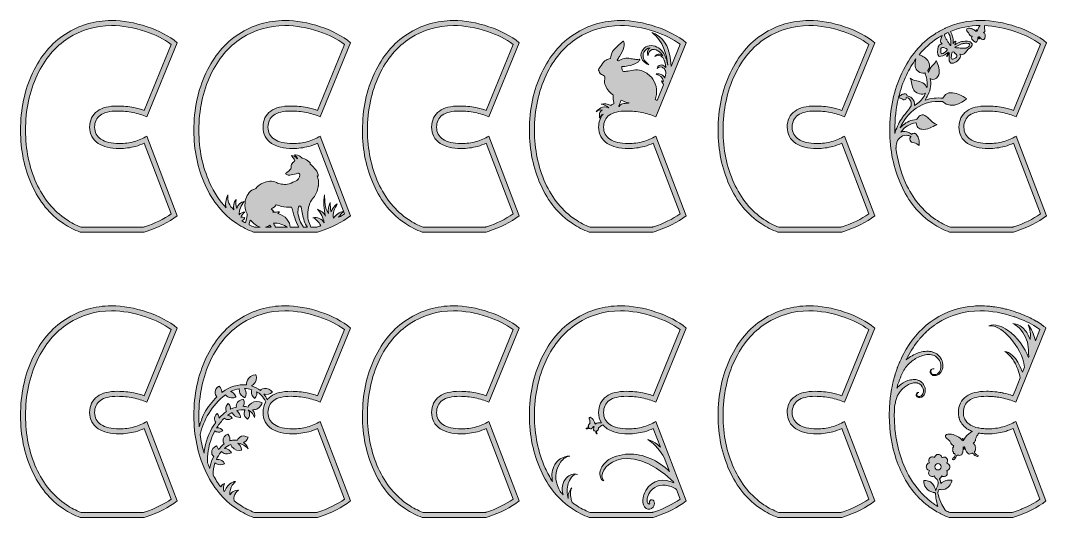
# Model space of a CAD drawing. Header units: millimetres. Extents: x 17 to 633, y 42 to 340.
import ezdxf

# ---------------------------------------------------------------- set-up
doc = ezdxf.new("R2010")
doc.units = ezdxf.units.MM
doc.header["$MEASUREMENT"] = 0
doc.layers.add('Layer 1', color=7, linetype='Continuous')

# ---------------------------------------------------------------- blocks, each defined once
blk = doc.blocks.new('block 2')
at = {"layer": 'Layer 1'}
h = blk.add_hatch(color=1, dxfattribs=at)
h.dxf.hatch_style = 2
edge = h.paths.add_edge_path()
edge.add_spline(control_points=[(586.49, 112.42), (587.63, 113.24), (589.08, 113.86), (590.81, 114.28), (592.55, 114.69), (594.59, 114.9), (596.93, 114.9), (597.31, 114.9), (597.7, 114.89), (598.08, 114.88), (598.47, 114.87), (598.85, 114.86), (599.24, 114.84), (600.34, 114.78), (601.45, 114.69), (602.54, 114.55), (603.73, 114.41), (604.91, 114.22), (606.08, 113.99), (609.1, 113.38), (611.9, 112.5), (614.47, 111.34), (614.47, 111.34), (632.65, 155.89), (632.65, 155.89), (632.65, 155.89), (632.65, 155.89), (632.65, 155.89), (632.59, 155.94), (632.53, 155.99), (632.47, 156.04), (631.99, 156.43), (631.5, 156.81), (631, 157.18), (630.87, 157.28), (630.74, 157.38), (630.61, 157.48), (629.44, 158.33), (628.22, 159.14), (626.93, 159.91), (626.75, 160.02), (626.57, 160.13), (626.38, 160.24), (623.58, 161.87), (620.51, 163.31), (617.18, 164.55), (616.75, 164.72), (616.31, 164.87), (615.87, 165.03), (615.43, 165.18), (614.98, 165.33), (614.53, 165.48), (612.71, 166.1), (610.9, 166.64), (609.1, 167.11), (608.65, 167.22), (608.2, 167.34), (607.75, 167.44), (606.93, 167.64), (606.11, 167.81), (605.29, 167.98), (603.82, 168.27), (602.35, 168.51), (600.89, 168.69), (600.06, 168.8), (599.23, 168.89), (598.4, 168.97), (596.64, 169.12), (594.88, 169.2), (593.14, 169.2), (591.88, 169.2), (590.64, 169.16), (589.41, 169.07), (580.82, 168.48), (572.85, 165.82), (565.5, 161.1), (558.75, 156.71), (553.14, 150.74), (548.68, 143.19), (547.65, 141.45), (546.69, 139.62), (545.78, 137.71), (545.5, 137.12), (545.23, 136.53), (544.97, 135.94), (544.88, 135.74), (544.8, 135.55), (544.72, 135.35), (544.54, 134.95), (544.37, 134.54), (544.2, 134.13), (544.11, 133.9), (544.02, 133.67), (543.93, 133.44), (543.77, 133.05), (543.62, 132.67), (543.48, 132.27), (543.39, 132.04), (543.3, 131.81), (543.21, 131.57), (543.06, 131.15), (542.91, 130.73), (542.77, 130.3), (542.7, 130.1), (542.63, 129.9), (542.56, 129.7), (542.36, 129.1), (542.17, 128.5), (541.98, 127.89), (541.91, 127.66), (541.85, 127.42), (541.77, 127.19), (541.66, 126.79), (541.54, 126.4), (541.43, 125.99), (541.35, 125.7), (541.27, 125.41), (541.2, 125.12), (541.11, 124.77), (541.02, 124.43), (540.94, 124.08), (540.86, 123.77), (540.78, 123.45), (540.71, 123.14), (540.63, 122.81), (540.55, 122.47), (540.48, 122.14), (540.41, 121.81), (540.34, 121.49), (540.27, 121.16), (540.2, 120.83), (540.14, 120.49), (540.07, 120.16), (539.95, 119.53), (539.84, 118.9), (539.73, 118.27), (539.68, 117.97), (539.63, 117.67), (539.58, 117.37), (539.52, 116.98), (539.46, 116.6), (539.41, 116.22), (539.37, 115.93), (539.33, 115.64), (539.29, 115.35), (539.23, 114.96), (539.19, 114.57), (539.14, 114.18), (539.11, 113.9), (539.08, 113.62), (539.04, 113.33), (539, 112.93), (538.96, 112.53), (538.92, 112.12), (538.9, 111.85), (538.88, 111.58), (538.85, 111.31), (538.82, 110.89), (538.78, 110.47), (538.75, 110.04), (538.71, 109.64), (538.68, 109.24), (538.67, 108.84), (538.64, 108.19), (538.61, 107.53), (538.58, 106.87), (538.57, 106.58), (538.56, 106.28), (538.55, 105.99), (538.54, 105.72), (538.54, 105.46), (538.53, 105.19), (538.52, 104.55), (538.51, 103.9), (538.51, 103.25), (538.51, 103.25), (538.51, 103.25), (538.51, 103.24), (538.51, 93.91), (539.92, 85.15), (542.74, 76.96), (543.48, 74.8), (544.31, 72.68), (545.25, 70.6), (547.78, 64.96), (550.91, 60.03), (554.63, 55.82), (555.05, 55.35), (555.47, 54.89), (555.9, 54.44), (557.42, 52.85), (559.04, 51.36), (560.75, 49.99), (561.92, 49.04), (563.14, 48.13), (564.4, 47.29), (565.58, 46.51), (566.79, 45.78), (568.03, 45.1), (570.08, 43.98), (572.21, 43.01), (574.41, 42.2), (574.41, 42.2), (612.77, 42.2), (612.77, 42.2), (613.18, 42.33), (613.59, 42.45), (614.01, 42.58), (621.38, 45.01), (627.58, 48.18), (632.64, 52.09), (632.64, 52.09), (614.45, 99.86), (614.45, 99.86), (612.14, 98.42), (609.57, 97.32), (606.74, 96.56), (603.92, 95.78), (600.96, 95.4), (597.87, 95.4), (597.24, 95.4), (596.63, 95.42), (596.03, 95.44), (595.52, 95.47), (595.03, 95.5), (594.55, 95.55), (593.96, 95.61), (593.39, 95.69), (592.84, 95.78), (592.43, 95.85), (592.03, 95.93), (591.64, 96.01), (590.21, 96.33), (588.96, 96.78), (587.86, 97.36), (587.69, 97.45), (587.51, 97.55), (587.34, 97.65), (587.17, 97.75), (587.01, 97.85), (586.85, 97.96), (586.69, 98.07), (586.54, 98.17), (586.39, 98.29), (585.49, 98.96), (584.78, 99.74), (584.24, 100.61), (584.02, 100.96), (583.84, 101.33), (583.68, 101.72), (583.25, 102.77), (583.03, 103.94), (583.03, 105.23), (583.05, 108.37), (584.19, 110.77), (586.49, 112.42)], knot_values=[0, 0, 0, 0, 1, 1, 1, 2, 2, 2, 3, 3, 3, 4, 4, 4, 5, 5, 5, 6, 6, 6, 7, 7, 7, 8, 8, 8, 9, 9, 9, 10, 10, 10, 11, 11, 11, 12, 12, 12, 13, 13, 13, 14, 14, 14, 15, 15, 15, 16, 16, 16, 17, 17, 17, 18, 18, 18, 19, 19, 19, 20, 20, 20, 21, 21, 21, 22, 22, 22, 23, 23, 23, 24, 24, 24, 25, 25, 25, 26, 26, 26, 27, 27, 27, 28, 28, 28, 29, 29, 29, 30, 30, 30, 31, 31, 31, 32, 32, 32, 33, 33, 33, 34, 34, 34, 35, 35, 35, 36, 36, 36, 37, 37, 37, 38, 38, 38, 39, 39, 39, 40, 40, 40, 41, 41, 41, 42, 42, 42, 43, 43, 43, 44, 44, 44, 45, 45, 45, 46, 46, 46, 47, 47, 47, 48, 48, 48, 49, 49, 49, 50, 50, 50, 51, 51, 51, 52, 52, 52, 53, 53, 53, 54, 54, 54, 55, 55, 55, 56, 56, 56, 57, 57, 57, 58, 58, 58, 59, 59, 59, 60, 60, 60, 61, 61, 61, 62, 62, 62, 63, 63, 63, 64, 64, 64, 65, 65, 65, 66, 66, 66, 67, 67, 67, 68, 68, 68, 69, 69, 69, 70, 70, 70, 71, 71, 71, 72, 72, 72, 73, 73, 73, 74, 74, 74, 75, 75, 75, 76, 76, 76, 77, 77, 77, 78, 78, 78, 79, 79, 79, 80, 80, 80, 81, 81, 81, 82, 82, 82, 83, 83, 83, 84, 84, 84, 85, 85, 85, 85], degree=3, periodic=1)
edge = h.paths.add_edge_path()
edge.add_spline(control_points=[(580.05, 105.23), (580.05, 105.22), (580.05, 105.22), (580.05, 105.22), (580.05, 104.99), (580.05, 104.77), (580.07, 104.55), (580.07, 104.47), (580.08, 104.39), (580.08, 104.31), (580.09, 104.17), (580.1, 104.03), (580.11, 103.89), (580.13, 103.79), (580.13, 103.7), (580.15, 103.6), (580.16, 103.49), (580.17, 103.39), (580.19, 103.29), (580.23, 103.04), (580.27, 102.79), (580.33, 102.54), (580.33, 102.52), (580.34, 102.49), (580.34, 102.46), (580.38, 102.3), (580.42, 102.14), (580.46, 101.98), (580.46, 101.97), (580.47, 101.95), (580.47, 101.94), (581.18, 99.29), (582.78, 97.08), (585.2, 95.46), (585.43, 95.31), (585.66, 95.17), (585.9, 95.03), (585.96, 94.99), (586.03, 94.95), (586.1, 94.91), (586.28, 94.81), (586.47, 94.71), (586.66, 94.61), (586.73, 94.58), (586.79, 94.54), (586.86, 94.51), (587.09, 94.39), (587.33, 94.28), (587.57, 94.18), (587.59, 94.17), (587.61, 94.16), (587.63, 94.15), (587.91, 94.03), (588.2, 93.91), (588.5, 93.8), (588.13, 93.62), (587.76, 93.42), (587.4, 93.2), (585.73, 92.19), (584.45, 90.81), (583.51, 89.09), (583.37, 88.83), (583.24, 88.55), (583.1, 88.28), (583.1, 88.28), (583.48, 89.62), (582.64, 89.51), (581.92, 89.41), (582.52, 88.33), (582.58, 88.19), (582.54, 88.23), (582.52, 88.25), (582.5, 88.27), (580.76, 90.4), (578.53, 91.66), (575.84, 92.16), (574.82, 92.34), (573.84, 92.3), (572.87, 91.93), (572.39, 91.75), (572.16, 91.28), (572.31, 90.79), (572.42, 90.41), (572.63, 90.1), (572.91, 89.84), (573.2, 89.57), (573.5, 89.32), (573.81, 89.08), (574.34, 88.65), (574.79, 88.17), (575.11, 87.56), (575.36, 87.09), (575.65, 86.66), (575.92, 86.21), (576.16, 85.83), (576.5, 85.56), (576.92, 85.41), (577.02, 85.38), (577.12, 85.34), (577.24, 85.31), (577.01, 85.05), (576.98, 84.78), (577, 84.49), (577, 84.36), (576.94, 84.19), (576.85, 84.1), (576.53, 83.82), (576.45, 83.63), (576.68, 83.28), (576.87, 83.01), (576.78, 82.81), (576.65, 82.59), (576.44, 82.19), (576.46, 82.09), (576.79, 81.79), (577.04, 81.58), (577.16, 81.31), (577.07, 80.98), (577.02, 80.78), (577.1, 80.65), (577.28, 80.59), (577.39, 80.55), (577.5, 80.52), (577.62, 80.5), (577.79, 80.49), (577.9, 80.4), (577.96, 80.24), (578.07, 79.93), (578.07, 79.61), (578.01, 79.3), (577.89, 78.71), (577.5, 78.32), (577.04, 77.97), (576.85, 77.83), (576.69, 77.63), (576.57, 77.42), (576.5, 77.31), (576.5, 77.07), (576.57, 77), (576.68, 76.9), (576.88, 76.86), (577.03, 76.87), (577.18, 76.88), (577.34, 76.96), (577.45, 77.06), (577.7, 77.27), (577.97, 77.48), (578.16, 77.75), (578.46, 78.18), (578.7, 78.64), (578.96, 79.1), (579.28, 79.65), (579.59, 79.78), (580.19, 79.59), (580.22, 79.58), (580.25, 79.57), (580.28, 79.56), (581.12, 79.24), (581.78, 79.64), (582.12, 80.17), (582.24, 80.36), (582.36, 80.57), (582.44, 80.78), (582.76, 81.61), (582.86, 82.48), (582.92, 83.35), (582.94, 83.78), (582.94, 84.22), (582.95, 84.65), (583.01, 84.46), (583.04, 84.27), (583.06, 84.08), (583.1, 83.87), (583.12, 83.65), (583.17, 83.45), (583.21, 83.25), (583.36, 83.17), (583.55, 83.19), (583.74, 83.2), (583.8, 83.35), (583.82, 83.51), (583.83, 83.61), (583.81, 83.71), (583.8, 83.81), (583.76, 84.16), (583.71, 84.5), (583.66, 84.84), (583.72, 84.75), (583.75, 84.66), (583.78, 84.56), (583.79, 84.5), (583.81, 84.44), (583.82, 84.38), (584.08, 83.42), (584.39, 82.49), (584.91, 81.63), (585.11, 81.3), (585.35, 80.97), (585.63, 80.71), (586.23, 80.15), (586.97, 80.11), (587.67, 80.55), (588.32, 80.95), (588.66, 80.89), (589.15, 80.3), (589.17, 80.27), (589.19, 80.24), (589.22, 80.21), (589.7, 79.65), (590.25, 79.17), (590.94, 78.91), (591.14, 78.84), (591.38, 78.82), (591.59, 78.85), (591.88, 78.89), (591.97, 79.11), (591.82, 79.37), (591.68, 79.62), (591.44, 79.76), (591.17, 79.86), (590.53, 80.11), (589.98, 80.47), (589.74, 81.17), (589.57, 81.68), (589.65, 81.93), (590.08, 82.21), (590.11, 82.23), (590.12, 82.24), (590.14, 82.25), (590.41, 82.44), (590.43, 82.5), (590.31, 82.81), (590.21, 83.09), (590.2, 83.34), (590.39, 83.6), (590.65, 83.94), (590.63, 84.08), (590.32, 84.4), (590.14, 84.58), (590.01, 84.75), (590.11, 85.07), (590.24, 85.44), (590.1, 85.62), (589.75, 85.8), (589.64, 85.85), (589.51, 85.96), (589.5, 86.07), (589.45, 86.39), (589.33, 86.65), (589.01, 86.89), (589.67, 87.15), (589.91, 87.68), (590.13, 88.23), (590.2, 88.39), (590.24, 88.56), (590.28, 88.72), (590.45, 89.31), (590.56, 89.91), (590.8, 90.47), (591.02, 90.96), (591.38, 91.4), (591.67, 91.86), (591.88, 92.17), (592.1, 92.48), (592.22, 92.83), (592.22, 92.83), (592.22, 92.83), (592.22, 92.83), (592.62, 92.76), (593.04, 92.71), (593.46, 92.65), (593.52, 92.65), (593.59, 92.64), (593.65, 92.63), (594.07, 92.58), (594.49, 92.54), (594.92, 92.5), (594.92, 92.5), (594.93, 92.5), (594.93, 92.5), (595.35, 92.47), (595.8, 92.45), (596.24, 92.43), (596.34, 92.42), (596.44, 92.42), (596.54, 92.42), (596.99, 92.4), (597.44, 92.39), (597.91, 92.39), (597.91, 92.39), (597.91, 92.39), (597.91, 92.39), (601.25, 92.39), (604.5, 92.82), (607.57, 93.66), (608.5, 93.91), (609.42, 94.2), (610.31, 94.52), (611.19, 94.85), (612.06, 95.2), (612.9, 95.6), (612.9, 95.6), (618, 82.22), (618, 82.22), (618, 82.22), (629.06, 53.15), (629.06, 53.15), (626.01, 51.02), (622.53, 49.13), (618.64, 47.49), (618.29, 47.35), (617.93, 47.2), (617.57, 47.06), (616.13, 46.48), (614.64, 45.94), (613.1, 45.43), (612.86, 45.35), (612.62, 45.28), (612.38, 45.2), (612.38, 45.2), (612.37, 45.2), (612.37, 45.2), (612.37, 45.2), (612.36, 45.2), (612.36, 45.2), (612.36, 45.2), (574.99, 45.2), (574.99, 45.2), (574.54, 45.37), (574.09, 45.55), (573.65, 45.74), (573.62, 45.75), (573.6, 45.76), (573.57, 45.77), (573.14, 45.95), (572.71, 46.14), (572.29, 46.34), (572.29, 46.34), (572.29, 46.34), (572.29, 46.34), (571.09, 48.03), (569.05, 51.24), (567.86, 56.08), (567.71, 56.83), (567.73, 57.56), (567.97, 58.27), (568.04, 58.48), (568.13, 58.69), (568.21, 58.9), (568.29, 59.08), (568.31, 59.09), (568.49, 59.03), (569.02, 58.86), (569.55, 58.86), (570.1, 58.84), (571.56, 58.8), (572.78, 59.4), (573.87, 60.35), (574.82, 61.17), (575.5, 62.2), (575.9, 63.42), (576.02, 63.78), (576.11, 64.14), (576.13, 64.54), (573.65, 64.81), (571.37, 64.33), (569.43, 62.51), (569.42, 62.58), (569.42, 62.62), (569.41, 62.66), (569.4, 63.58), (569.18, 64.43), (568.78, 65.25), (568.7, 65.42), (568.7, 65.43), (568.86, 65.54), (569.3, 65.85), (569.62, 66.26), (569.83, 66.77), (569.87, 66.87), (569.89, 66.99), (569.92, 67.1), (570.13, 67), (570.33, 66.88), (570.55, 66.81), (571.39, 66.53), (572.16, 66.68), (572.81, 67.33), (573.15, 67.68), (573.31, 68.14), (573.35, 68.65), (573.38, 69.09), (573.33, 69.52), (573.2, 69.94), (573.17, 70.04), (573.11, 70.14), (573.05, 70.26), (573.1, 70.28), (573.16, 70.32), (573.22, 70.33), (573.95, 70.55), (574.77, 71.26), (574.9, 72.27), (574.97, 72.85), (574.81, 73.37), (574.48, 73.84), (574.18, 74.25), (573.79, 74.54), (573.34, 74.75), (573.27, 74.79), (573.19, 74.8), (573.09, 74.82), (573.15, 74.95), (573.2, 75.07), (573.26, 75.19), (573.52, 75.74), (573.54, 76.34), (573.4, 76.91), (573.19, 77.76), (572.47, 78.35), (571.63, 78.43), (571.21, 78.48), (570.8, 78.41), (570.41, 78.27), (570.32, 78.24), (570.24, 78.18), (570.16, 78.14), (570.08, 78.09), (570.03, 78.11), (570.01, 78.21), (569.85, 78.93), (569.46, 79.47), (568.84, 79.81), (568.65, 79.91), (568.43, 79.94), (568.22, 80.01), (568.18, 80.02), (568.15, 80.02), (568.12, 80.03), (568.12, 80.03), (567.63, 80.03), (567.63, 80.03), (567.27, 79.99), (566.95, 79.83), (566.66, 79.59), (566.25, 79.26), (565.95, 78.84), (565.78, 78.32), (565.76, 78.25), (565.74, 78.19), (565.73, 78.14), (565.52, 78.24), (565.33, 78.37), (565.12, 78.43), (564.32, 78.69), (563.58, 78.58), (562.95, 77.98), (562.6, 77.65), (562.4, 77.21), (562.33, 76.72), (562.24, 76.12), (562.35, 75.55), (562.61, 75.01), (562.62, 74.99), (562.62, 74.98), (562.63, 74.94), (562.56, 74.92), (562.5, 74.91), (562.44, 74.89), (561.71, 74.7), (561.23, 74.2), (560.93, 73.5), (560.62, 72.77), (560.74, 72.07), (561.17, 71.42), (561.48, 70.96), (561.91, 70.65), (562.42, 70.46), (562.45, 70.45), (562.49, 70.44), (562.52, 70.42), (562.54, 70.41), (562.56, 70.4), (562.58, 70.38), (562.07, 69.37), (561.93, 68.34), (562.77, 67.47), (563.6, 66.59), (564.6, 66.6), (565.6, 67.13), (565.69, 66.89), (565.77, 66.62), (565.89, 66.39), (566.11, 65.96), (566.44, 65.63), (566.86, 65.42), (567.07, 65.31), (567.22, 65.14), (567.32, 64.91), (567.53, 64.42), (567.71, 63.92), (567.79, 63.38), (567.89, 62.7), (567.84, 62.02), (567.61, 61.38), (567.41, 60.82), (567.16, 60.28), (566.94, 59.73), (566.76, 59.28), (566.59, 58.82), (566.4, 58.35), (566.35, 58.53), (566.31, 58.71), (566.26, 58.89), (565.98, 59.86), (565.63, 60.79), (565.09, 61.64), (564.81, 62.08), (564.46, 62.46), (564.08, 62.81), (563.3, 63.57), (562.35, 63.95), (561.34, 64.19), (560.76, 64.33), (560.17, 64.4), (559.57, 64.43), (559.48, 64.43), (559.39, 64.45), (559.29, 64.46), (559.29, 64.21), (559.28, 63.98), (559.29, 63.74), (559.3, 62.77), (559.51, 61.84), (559.92, 60.97), (560.51, 59.73), (561.41, 58.82), (562.57, 58.17), (563.54, 57.62), (564.58, 57.29), (565.66, 57.08), (565.8, 57.05), (565.95, 57.02), (566.09, 56.99), (566.16, 56.98), (566.2, 56.96), (566.21, 56.86), (566.26, 56.14), (566.57, 52.33), (567.67, 48.79), (567.42, 48.94), (567.17, 49.09), (566.92, 49.24), (566.65, 49.42), (566.37, 49.6), (566.1, 49.78), (566.1, 49.78), (566.09, 49.78), (566.09, 49.78), (565.82, 49.96), (565.56, 50.15), (565.29, 50.34), (563.65, 51.48), (562.08, 52.73), (560.6, 54.08), (559.73, 54.86), (558.9, 55.68), (558.09, 56.53), (554.04, 60.8), (550.67, 65.91), (548.02, 71.83), (543.72, 81.36), (541.53, 91.93), (541.53, 103.24), (541.53, 103.24), (541.53, 103.25), (541.53, 103.25), (541.53, 103.9), (541.55, 104.55), (541.56, 105.19), (541.57, 105.46), (541.57, 105.73), (541.58, 106), (541.59, 106.34), (541.61, 106.68), (541.62, 107.03), (541.65, 107.87), (541.7, 108.71), (541.75, 109.54), (541.77, 109.59), (541.79, 109.64), (541.8, 109.69), (541.94, 110.13), (542.06, 110.6), (542.16, 111.06), (542.25, 111.51), (542.36, 111.95), (542.48, 112.38), (542.72, 113.25), (543.01, 114.09), (543.35, 114.9), (543.69, 115.7), (544.09, 116.47), (544.58, 117.18), (545.06, 117.87), (545.62, 118.54), (546.24, 119.17), (546.87, 119.79), (547.55, 120.37), (548.27, 120.89), (548.99, 121.41), (549.76, 121.85), (550.55, 122.22), (551.35, 122.6), (552.18, 122.84), (553.01, 122.97), (553.22, 122.99), (553.43, 123.05), (553.64, 123.04), (553.64, 123.04), (554.26, 123.05), (554.26, 123.05), (554.26, 123.05), (554.88, 122.98), (554.88, 122.98), (555.09, 122.96), (555.28, 122.89), (555.48, 122.84), (557.05, 122.45), (558.38, 121.07), (558.86, 119.43), (558.99, 119.02), (559.06, 118.59), (559.06, 118.16), (559.08, 117.73), (559.02, 117.3), (558.91, 116.89), (558.67, 116.06), (558.18, 115.32), (557.38, 114.99), (556.99, 114.81), (556.56, 114.73), (556.14, 114.76), (555.73, 114.81), (555.35, 115.01), (555.16, 115.4), (555.1, 115.49), (555.08, 115.59), (555.04, 115.69), (555, 115.8), (554.99, 115.89), (554.99, 116), (554.99, 116.21), (555.05, 116.43), (555.17, 116.62), (555.38, 117.01), (555.84, 117.31), (556.32, 117.22), (556.09, 117.3), (555.83, 117.29), (555.6, 117.19), (555.36, 117.1), (555.16, 116.94), (555, 116.73), (554.84, 116.53), (554.73, 116.29), (554.69, 116.02), (554.68, 115.89), (554.68, 115.74), (554.71, 115.61), (554.73, 115.49), (554.75, 115.35), (554.81, 115.23), (554.9, 114.97), (555.09, 114.75), (555.3, 114.57), (555.52, 114.39), (555.78, 114.29), (556.05, 114.22), (556.58, 114.11), (557.13, 114.16), (557.64, 114.33), (557.89, 114.41), (558.13, 114.53), (558.37, 114.67), (558.6, 114.83), (558.81, 115.01), (558.99, 115.21), (559.36, 115.61), (559.64, 116.08), (559.83, 116.58), (560.02, 117.07), (560.13, 117.6), (560.16, 118.13), (560.2, 118.66), (560.17, 119.2), (560.06, 119.72), (559.85, 120.76), (559.37, 121.75), (558.69, 122.59), (558.34, 123.01), (557.94, 123.38), (557.5, 123.71), (557.06, 124.03), (556.56, 124.31), (556.04, 124.48), (555.78, 124.57), (555.53, 124.69), (555.26, 124.74), (555.26, 124.74), (554.45, 124.9), (554.45, 124.9), (554.45, 124.9), (553.64, 124.97), (553.64, 124.97), (553.37, 125), (553.1, 124.96), (552.83, 124.96), (551.76, 124.89), (550.71, 124.67), (549.73, 124.32), (547.75, 123.61), (545.98, 122.5), (544.41, 121.15), (543.96, 120.76), (543.53, 120.33), (543.12, 119.88), (543.27, 120.65), (543.43, 121.4), (543.6, 122.15), (543.86, 122.71), (544.13, 123.27), (544.37, 123.85), (544.61, 124.43), (544.84, 125.04), (545.06, 125.64), (545.26, 126.23), (545.49, 126.8), (545.72, 127.37), (546.2, 128.51), (546.73, 129.61), (547.35, 130.65), (548.56, 132.75), (550.13, 134.52), (552.08, 136.01), (554.01, 137.49), (556.21, 138.66), (558.52, 139.38), (559.67, 139.72), (560.86, 139.94), (562.04, 139.95), (562.63, 139.95), (563.22, 139.91), (563.79, 139.81), (564.36, 139.7), (564.91, 139.53), (565.45, 139.3), (567.55, 138.41), (569.13, 136.27), (569.48, 133.91), (569.57, 133.33), (569.59, 132.73), (569.51, 132.14), (569.46, 131.54), (569.29, 130.96), (569.06, 130.41), (568.59, 129.33), (567.75, 128.38), (566.59, 128.08), (566.02, 127.91), (565.4, 127.88), (564.84, 128.01), (564.56, 128.09), (564.29, 128.2), (564.07, 128.38), (563.87, 128.57), (563.68, 128.8), (563.59, 129.08), (563.53, 129.22), (563.51, 129.37), (563.48, 129.52), (563.45, 129.67), (563.46, 129.8), (563.47, 129.95), (563.51, 130.25), (563.64, 130.53), (563.83, 130.77), (564.02, 131.01), (564.27, 131.21), (564.57, 131.32), (564.86, 131.43), (565.19, 131.46), (565.5, 131.35), (565.21, 131.49), (564.86, 131.51), (564.54, 131.42), (564.21, 131.33), (563.93, 131.14), (563.69, 130.9), (563.45, 130.65), (563.26, 130.35), (563.18, 130.01), (563.14, 129.84), (563.12, 129.65), (563.14, 129.48), (563.16, 129.31), (563.17, 129.13), (563.23, 128.97), (563.3, 128.62), (563.51, 128.3), (563.76, 128.04), (564.01, 127.78), (564.34, 127.61), (564.67, 127.48), (565.35, 127.26), (566.07, 127.25), (566.75, 127.39), (567.1, 127.46), (567.43, 127.58), (567.76, 127.73), (568.08, 127.9), (568.38, 128.1), (568.65, 128.33), (569.19, 128.79), (569.61, 129.37), (569.93, 129.99), (570.25, 130.61), (570.48, 131.28), (570.6, 131.96), (570.73, 132.65), (570.76, 133.36), (570.7, 134.05), (570.58, 135.45), (570.1, 136.8), (569.33, 137.99), (568.95, 138.59), (568.48, 139.13), (567.96, 139.62), (567.7, 139.87), (567.41, 140.08), (567.12, 140.3), (566.82, 140.5), (566.51, 140.69), (566.19, 140.85), (565.56, 141.17), (564.88, 141.43), (564.19, 141.61), (563.5, 141.78), (562.8, 141.89), (562.09, 141.93), (560.69, 142.01), (559.29, 141.85), (557.95, 141.54), (556.6, 141.23), (555.3, 140.77), (554.06, 140.2), (552.82, 139.63), (551.63, 138.95), (550.5, 138.17), (549.88, 137.74), (549.27, 137.28), (548.68, 136.78), (550.68, 140.92), (552.99, 144.65), (555.6, 147.96), (555.61, 147.97), (555.62, 147.98), (555.63, 147.99), (555.99, 148.45), (556.36, 148.9), (556.74, 149.35), (556.76, 149.38), (556.78, 149.4), (556.81, 149.43), (557.17, 149.86), (557.54, 150.28), (557.91, 150.69), (557.95, 150.73), (558, 150.78), (558.04, 150.83), (558.39, 151.21), (558.75, 151.6), (559.11, 151.97), (559.18, 152.04), (559.25, 152.1), (559.32, 152.17), (559.66, 152.52), (560.01, 152.87), (560.36, 153.2), (560.45, 153.3), (560.55, 153.38), (560.65, 153.47), (560.98, 153.78), (561.31, 154.09), (561.64, 154.38), (561.78, 154.5), (561.91, 154.61), (562.05, 154.73), (562.35, 154.99), (562.66, 155.25), (562.96, 155.51), (563.14, 155.66), (563.33, 155.8), (563.51, 155.95), (563.78, 156.16), (564.05, 156.38), (564.32, 156.59), (564.56, 156.78), (564.82, 156.96), (565.07, 157.14), (565.29, 157.3), (565.5, 157.46), (565.71, 157.61), (566.17, 157.93), (566.63, 158.24), (567.1, 158.55), (567.11, 158.56), (567.13, 158.57), (567.15, 158.58), (575.01, 163.64), (583.76, 166.2), (593.15, 166.2), (599.77, 166.2), (606.65, 165.01), (613.58, 162.64), (613.58, 162.64), (613.6, 162.64), (613.6, 162.64), (613.6, 162.64), (613.61, 162.64), (613.61, 162.64), (613.61, 162.64), (613.61, 162.64), (613.61, 162.64), (613.74, 162.6), (613.86, 162.55), (613.99, 162.51), (614.47, 162.35), (614.95, 162.18), (615.42, 162.01), (616.06, 161.78), (616.69, 161.54), (617.31, 161.3), (618.07, 161), (618.81, 160.68), (619.54, 160.36), (621.58, 159.46), (623.51, 158.47), (625.3, 157.4), (626.61, 156.62), (627.86, 155.8), (629.03, 154.93), (629.03, 154.93), (626.32, 148.28), (626.32, 148.28), (626.26, 148.55), (626.2, 148.82), (626.13, 149.08), (625.29, 152.2), (623.89, 155.17), (622.02, 157.8), (623.19, 155.02), (623.56, 151.91), (623.08, 148.93), (622.21, 151.26), (621.07, 153.54), (619.36, 155.35), (617.65, 157.17), (615.31, 158.49), (612.82, 158.57), (616.67, 156.58), (619.55, 152.96), (621, 148.88), (621.7, 146.94), (622.08, 144.89), (622.19, 142.84), (622.25, 141.83), (621.86, 139.89), (622.49, 138.91), (622.49, 138.91), (622.16, 138.1), (622.16, 138.1), (620.2, 143.8), (615.27, 150.69), (609.56, 154.64), (606.39, 156.84), (602.22, 158.59), (598.35, 157.3), (603.48, 157.47), (607.97, 153.6), (610.86, 150.18), (615.43, 144.78), (619.21, 138.98), (619.82, 132.36), (619.82, 132.36), (618.57, 129.3), (618.57, 129.3), (615.2, 139.26), (610.04, 141.46), (608.01, 141.84), (609.62, 140.92), (611.36, 138.88), (612.34, 137.6), (613.83, 135.66), (614.87, 133.4), (615.67, 131.1), (616.26, 129.43), (616.74, 127.72), (617.23, 126.01), (617.23, 126.01), (614.25, 118.72), (614.25, 118.72), (614.25, 118.72), (612.83, 115.25), (612.83, 115.25), (610.96, 115.91), (608.99, 116.46), (606.93, 116.88), (606.85, 116.9), (606.77, 116.92), (606.69, 116.94), (605.49, 117.18), (604.28, 117.37), (603.06, 117.52), (602.65, 117.57), (602.25, 117.62), (601.84, 117.66), (600.21, 117.82), (598.57, 117.91), (596.94, 117.91), (591.57, 117.91), (587.58, 116.91), (584.74, 114.86), (581.67, 112.64), (580.05, 109.31), (580.05, 105.23)], knot_values=[0, 0, 0, 0, 1, 1, 1, 2, 2, 2, 3, 3, 3, 4, 4, 4, 5, 5, 5, 6, 6, 6, 7, 7, 7, 8, 8, 8, 9, 9, 9, 10, 10, 10, 11, 11, 11, 12, 12, 12, 13, 13, 13, 14, 14, 14, 15, 15, 15, 16, 16, 16, 17, 17, 17, 18, 18, 18, 19, 19, 19, 20, 20, 20, 21, 21, 21, 22, 22, 22, 23, 23, 23, 24, 24, 24, 25, 25, 25, 26, 26, 26, 27, 27, 27, 28, 28, 28, 29, 29, 29, 30, 30, 30, 31, 31, 31, 32, 32, 32, 33, 33, 33, 34, 34, 34, 35, 35, 35, 36, 36, 36, 37, 37, 37, 38, 38, 38, 39, 39, 39, 40, 40, 40, 41, 41, 41, 42, 42, 42, 43, 43, 43, 44, 44, 44, 45, 45, 45, 46, 46, 46, 47, 47, 47, 48, 48, 48, 49, 49, 49, 50, 50, 50, 51, 51, 51, 52, 52, 52, 53, 53, 53, 54, 54, 54, 55, 55, 55, 56, 56, 56, 57, 57, 57, 58, 58, 58, 59, 59, 59, 60, 60, 60, 61, 61, 61, 62, 62, 62, 63, 63, 63, 64, 64, 64, 65, 65, 65, 66, 66, 66, 67, 67, 67, 68, 68, 68, 69, 69, 69, 70, 70, 70, 71, 71, 71, 72, 72, 72, 73, 73, 73, 74, 74, 74, 75, 75, 75, 76, 76, 76, 77, 77, 77, 78, 78, 78, 79, 79, 79, 80, 80, 80, 81, 81, 81, 82, 82, 82, 83, 83, 83, 84, 84, 84, 85, 85, 85, 86, 86, 86, 87, 87, 87, 88, 88, 88, 89, 89, 89, 90, 90, 90, 91, 91, 91, 92, 92, 92, 93, 93, 93, 94, 94, 94, 95, 95, 95, 96, 96, 96, 97, 97, 97, 98, 98, 98, 99, 99, 99, 100, 100, 100, 101, 101, 101, 102, 102, 102, 103, 103, 103, 104, 104, 104, 105, 105, 105, 106, 106, 106, 107, 107, 107, 108, 108, 108, 109, 109, 109, 110, 110, 110, 111, 111, 111, 112, 112, 112, 113, 113, 113, 114, 114, 114, 115, 115, 115, 116, 116, 116, 117, 117, 117, 118, 118, 118, 119, 119, 119, 120, 120, 120, 121, 121, 121, 122, 122, 122, 123, 123, 123, 124, 124, 124, 125, 125, 125, 126, 126, 126, 127, 127, 127, 128, 128, 128, 129, 129, 129, 130, 130, 130, 131, 131, 131, 132, 132, 132, 133, 133, 133, 134, 134, 134, 135, 135, 135, 136, 136, 136, 137, 137, 137, 138, 138, 138, 139, 139, 139, 140, 140, 140, 141, 141, 141, 142, 142, 142, 143, 143, 143, 144, 144, 144, 145, 145, 145, 146, 146, 146, 147, 147, 147, 148, 148, 148, 149, 149, 149, 150, 150, 150, 151, 151, 151, 152, 152, 152, 153, 153, 153, 154, 154, 154, 155, 155, 155, 156, 156, 156, 157, 157, 157, 158, 158, 158, 159, 159, 159, 160, 160, 160, 161, 161, 161, 162, 162, 162, 163, 163, 163, 164, 164, 164, 165, 165, 165, 166, 166, 166, 167, 167, 167, 168, 168, 168, 169, 169, 169, 170, 170, 170, 171, 171, 171, 172, 172, 172, 173, 173, 173, 174, 174, 174, 175, 175, 175, 176, 176, 176, 177, 177, 177, 178, 178, 178, 179, 179, 179, 180, 180, 180, 181, 181, 181, 182, 182, 182, 183, 183, 183, 184, 184, 184, 185, 185, 185, 186, 186, 186, 187, 187, 187, 188, 188, 188, 189, 189, 189, 190, 190, 190, 191, 191, 191, 192, 192, 192, 193, 193, 193, 194, 194, 194, 195, 195, 195, 196, 196, 196, 197, 197, 197, 198, 198, 198, 199, 199, 199, 200, 200, 200, 201, 201, 201, 202, 202, 202, 203, 203, 203, 204, 204, 204, 205, 205, 205, 206, 206, 206, 207, 207, 207, 208, 208, 208, 209, 209, 209, 210, 210, 210, 211, 211, 211, 212, 212, 212, 213, 213, 213, 214, 214, 214, 215, 215, 215, 216, 216, 216, 217, 217, 217, 218, 218, 218, 219, 219, 219, 220, 220, 220, 221, 221, 221, 222, 222, 222, 223, 223, 223, 224, 224, 224, 225, 225, 225, 226, 226, 226, 227, 227, 227, 228, 228, 228, 229, 229, 229, 230, 230, 230, 231, 231, 231, 232, 232, 232, 233, 233, 233, 234, 234, 234, 235, 235, 235, 236, 236, 236, 237, 237, 237, 238, 238, 238, 239, 239, 239, 240, 240, 240, 241, 241, 241, 242, 242, 242, 243, 243, 243, 244, 244, 244, 245, 245, 245, 246, 246, 246, 247, 247, 247, 248, 248, 248, 249, 249, 249, 250, 250, 250, 251, 251, 251, 252, 252, 252, 253, 253, 253, 254, 254, 254, 255, 255, 255, 256, 256, 256, 257, 257, 257, 258, 258, 258, 259, 259, 259, 260, 260, 260, 261, 261, 261, 262, 262, 262, 263, 263, 263, 264, 264, 264, 265, 265, 265, 266, 266, 266, 267, 267, 267, 268, 268, 268, 269, 269, 269, 270, 270, 270, 271, 271, 271, 272, 272, 272, 273, 273, 273, 274, 274, 274, 275, 275, 275, 276, 276, 276, 277, 277, 277, 278, 278, 278, 279, 279, 279, 280, 280, 280, 281, 281, 281, 282, 282, 282, 283, 283, 283, 284, 284, 284, 285, 285, 285, 286, 286, 286, 287, 287, 287, 288, 288, 288, 289, 289, 289, 290, 290, 290, 291, 291, 291, 292, 292, 292, 293, 293, 293, 294, 294, 294, 295, 295, 295, 296, 296, 296, 297, 297, 297, 298, 298, 298, 299, 299, 299, 300, 300, 300, 301, 301, 301, 302, 302, 302, 303, 303, 303, 304, 304, 304, 305, 305, 305, 306, 306, 306, 307, 307, 307, 308, 308, 308, 309, 309, 309, 310, 310, 310, 311, 311, 311, 312, 312, 312, 313, 313, 313, 314, 314, 314, 315, 315, 315, 316, 316, 316, 317, 317, 317, 318, 318, 318, 319, 319, 319, 320, 320, 320, 321, 321, 321, 322, 322, 322, 323, 323, 323, 324, 324, 324, 325, 325, 325, 326, 326, 326, 327, 327, 327, 328, 328, 328, 329, 329, 329, 330, 330, 330, 331, 331, 331, 332, 332, 332, 333, 333, 333, 334, 334, 334, 335, 335, 335, 336, 336, 336, 337, 337, 337, 338, 338, 338, 339, 339, 339, 340, 340, 340, 341, 341, 341, 342, 342, 342, 343, 343, 343, 344, 344, 344, 345, 345, 345, 345], degree=3, periodic=1)
edge = h.paths.add_edge_path()
edge.add_spline(control_points=[(567.85, 70.68), (566.87, 70.65), (565.96, 71.56), (565.97, 72.62), (565.98, 73.81), (566.96, 74.53), (567.68, 74.56), (568.79, 74.61), (569.71, 73.65), (569.63, 72.62), (569.7, 71.47), (568.7, 70.7), (567.85, 70.68)], knot_values=[0, 0, 0, 0, 1, 1, 1, 2, 2, 2, 3, 3, 3, 4, 4, 4, 4], degree=3, periodic=1)
at = {"layer": 'Layer 1', "lineweight": 0}
for points, knots in [([(586.49, 112.42), (587.63, 113.24), (589.08, 113.86), (590.81, 114.28), (592.55, 114.69), (594.59, 114.9), (596.93, 114.9), (597.31, 114.9), (597.7, 114.89), (598.08, 114.88), (598.47, 114.87), (598.85, 114.86), (599.24, 114.84), (600.34, 114.78), (601.45, 114.69), (602.54, 114.55), (603.73, 114.41), (604.91, 114.22), (606.08, 113.99), (609.1, 113.38), (611.9, 112.5), (614.47, 111.34), (614.47, 111.34), (632.65, 155.89), (632.65, 155.89), (632.65, 155.89), (632.65, 155.89), (632.65, 155.89), (632.59, 155.94), (632.53, 155.99), (632.47, 156.04), (631.99, 156.43), (631.5, 156.81), (631, 157.18), (630.87, 157.28), (630.74, 157.38), (630.61, 157.48), (629.44, 158.33), (628.22, 159.14), (626.93, 159.91), (626.75, 160.02), (626.57, 160.13), (626.38, 160.24), (623.58, 161.87), (620.51, 163.31), (617.18, 164.55), (616.75, 164.72), (616.31, 164.87), (615.87, 165.03), (615.43, 165.18), (614.98, 165.33), (614.53, 165.48), (612.71, 166.1), (610.9, 166.64), (609.1, 167.11), (608.65, 167.22), (608.2, 167.34), (607.75, 167.44), (606.93, 167.64), (606.11, 167.81), (605.29, 167.98), (603.82, 168.27), (602.35, 168.51), (600.89, 168.69), (600.06, 168.8), (599.23, 168.89), (598.4, 168.97), (596.64, 169.12), (594.88, 169.2), (593.14, 169.2), (591.88, 169.2), (590.64, 169.16), (589.41, 169.07), (580.82, 168.48), (572.85, 165.82), (565.5, 161.1), (558.75, 156.71), (553.14, 150.74), (548.68, 143.19), (547.65, 141.45), (546.69, 139.62), (545.78, 137.71), (545.5, 137.12), (545.23, 136.53), (544.97, 135.94), (544.88, 135.74), (544.8, 135.55), (544.72, 135.35), (544.54, 134.95), (544.37, 134.54), (544.2, 134.13), (544.11, 133.9), (544.02, 133.67), (543.93, 133.44), (543.77, 133.05), (543.62, 132.67), (543.48, 132.27), (543.39, 132.04), (543.3, 131.81), (543.21, 131.57), (543.06, 131.15), (542.91, 130.73), (542.77, 130.3), (542.7, 130.1), (542.63, 129.9), (542.56, 129.7), (542.36, 129.1), (542.17, 128.5), (541.98, 127.89), (541.91, 127.66), (541.85, 127.42), (541.77, 127.19), (541.66, 126.79), (541.54, 126.4), (541.43, 125.99), (541.35, 125.7), (541.27, 125.41), (541.2, 125.12), (541.11, 124.77), (541.02, 124.43), (540.94, 124.08), (540.86, 123.77), (540.78, 123.45), (540.71, 123.14), (540.63, 122.81), (540.55, 122.47), (540.48, 122.14), (540.41, 121.81), (540.34, 121.49), (540.27, 121.16), (540.2, 120.83), (540.14, 120.49), (540.07, 120.16), (539.95, 119.53), (539.84, 118.9), (539.73, 118.27), (539.68, 117.97), (539.63, 117.67), (539.58, 117.37), (539.52, 116.98), (539.46, 116.6), (539.41, 116.22), (539.37, 115.93), (539.33, 115.64), (539.29, 115.35), (539.23, 114.96), (539.19, 114.57), (539.14, 114.18), (539.11, 113.9), (539.08, 113.62), (539.04, 113.33), (539, 112.93), (538.96, 112.53), (538.92, 112.12), (538.9, 111.85), (538.88, 111.58), (538.85, 111.31), (538.82, 110.89), (538.78, 110.47), (538.75, 110.04), (538.71, 109.64), (538.68, 109.24), (538.67, 108.84), (538.64, 108.19), (538.61, 107.53), (538.58, 106.87), (538.57, 106.58), (538.56, 106.28), (538.55, 105.99), (538.54, 105.72), (538.54, 105.46), (538.53, 105.19), (538.52, 104.55), (538.51, 103.9), (538.51, 103.25), (538.51, 103.25), (538.51, 103.25), (538.51, 103.24), (538.51, 93.91), (539.92, 85.15), (542.74, 76.96), (543.48, 74.8), (544.31, 72.68), (545.25, 70.6), (547.78, 64.96), (550.91, 60.03), (554.63, 55.82), (555.05, 55.35), (555.47, 54.89), (555.9, 54.44), (557.42, 52.85), (559.04, 51.36), (560.75, 49.99), (561.92, 49.04), (563.14, 48.13), (564.4, 47.29), (565.58, 46.51), (566.79, 45.78), (568.03, 45.1), (570.08, 43.98), (572.21, 43.01), (574.41, 42.2), (574.41, 42.2), (612.77, 42.2), (612.77, 42.2), (613.18, 42.33), (613.59, 42.45), (614.01, 42.58), (621.38, 45.01), (627.58, 48.18), (632.64, 52.09), (632.64, 52.09), (614.45, 99.86), (614.45, 99.86), (612.14, 98.42), (609.57, 97.32), (606.74, 96.56), (603.92, 95.78), (600.96, 95.4), (597.87, 95.4), (597.24, 95.4), (596.63, 95.42), (596.03, 95.44), (595.52, 95.47), (595.03, 95.5), (594.55, 95.55), (593.96, 95.61), (593.39, 95.69), (592.84, 95.78), (592.43, 95.85), (592.03, 95.93), (591.64, 96.01), (590.21, 96.33), (588.96, 96.78), (587.86, 97.36), (587.69, 97.45), (587.51, 97.55), (587.34, 97.65), (587.17, 97.75), (587.01, 97.85), (586.85, 97.96), (586.69, 98.07), (586.54, 98.17), (586.39, 98.29), (585.49, 98.96), (584.78, 99.74), (584.24, 100.61), (584.02, 100.96), (583.84, 101.33), (583.68, 101.72), (583.25, 102.77), (583.03, 103.94), (583.03, 105.23), (583.05, 108.37), (584.19, 110.77), (586.49, 112.42)], [0, 0, 0, 0, 1, 1, 1, 2, 2, 2, 3, 3, 3, 4, 4, 4, 5, 5, 5, 6, 6, 6, 7, 7, 7, 8, 8, 8, 9, 9, 9, 10, 10, 10, 11, 11, 11, 12, 12, 12, 13, 13, 13, 14, 14, 14, 15, 15, 15, 16, 16, 16, 17, 17, 17, 18, 18, 18, 19, 19, 19, 20, 20, 20, 21, 21, 21, 22, 22, 22, 23, 23, 23, 24, 24, 24, 25, 25, 25, 26, 26, 26, 27, 27, 27, 28, 28, 28, 29, 29, 29, 30, 30, 30, 31, 31, 31, 32, 32, 32, 33, 33, 33, 34, 34, 34, 35, 35, 35, 36, 36, 36, 37, 37, 37, 38, 38, 38, 39, 39, 39, 40, 40, 40, 41, 41, 41, 42, 42, 42, 43, 43, 43, 44, 44, 44, 45, 45, 45, 46, 46, 46, 47, 47, 47, 48, 48, 48, 49, 49, 49, 50, 50, 50, 51, 51, 51, 52, 52, 52, 53, 53, 53, 54, 54, 54, 55, 55, 55, 56, 56, 56, 57, 57, 57, 58, 58, 58, 59, 59, 59, 60, 60, 60, 61, 61, 61, 62, 62, 62, 63, 63, 63, 64, 64, 64, 65, 65, 65, 66, 66, 66, 67, 67, 67, 68, 68, 68, 69, 69, 69, 70, 70, 70, 71, 71, 71, 72, 72, 72, 73, 73, 73, 74, 74, 74, 75, 75, 75, 76, 76, 76, 77, 77, 77, 78, 78, 78, 79, 79, 79, 80, 80, 80, 81, 81, 81, 82, 82, 82, 83, 83, 83, 84, 84, 84, 85, 85, 85, 85]), ([(580.05, 105.23), (580.05, 105.22), (580.05, 105.22), (580.05, 105.22), (580.05, 104.99), (580.05, 104.77), (580.07, 104.55), (580.07, 104.47), (580.08, 104.39), (580.08, 104.31), (580.09, 104.17), (580.1, 104.03), (580.11, 103.89), (580.13, 103.79), (580.13, 103.7), (580.15, 103.6), (580.16, 103.49), (580.17, 103.39), (580.19, 103.29), (580.23, 103.04), (580.27, 102.79), (580.33, 102.54), (580.33, 102.52), (580.34, 102.49), (580.34, 102.46), (580.38, 102.3), (580.42, 102.14), (580.46, 101.98), (580.46, 101.97), (580.47, 101.95), (580.47, 101.94), (581.18, 99.29), (582.78, 97.08), (585.2, 95.46), (585.43, 95.31), (585.66, 95.17), (585.9, 95.03), (585.96, 94.99), (586.03, 94.95), (586.1, 94.91), (586.28, 94.81), (586.47, 94.71), (586.66, 94.61), (586.73, 94.58), (586.79, 94.54), (586.86, 94.51), (587.09, 94.39), (587.33, 94.28), (587.57, 94.18), (587.59, 94.17), (587.61, 94.16), (587.63, 94.15), (587.91, 94.03), (588.2, 93.91), (588.5, 93.8), (588.13, 93.62), (587.76, 93.42), (587.4, 93.2), (585.73, 92.19), (584.45, 90.81), (583.51, 89.09), (583.37, 88.83), (583.24, 88.55), (583.1, 88.28), (583.1, 88.28), (583.48, 89.62), (582.64, 89.51), (581.92, 89.41), (582.52, 88.33), (582.58, 88.19), (582.54, 88.23), (582.52, 88.25), (582.5, 88.27), (580.76, 90.4), (578.53, 91.66), (575.84, 92.16), (574.82, 92.34), (573.84, 92.3), (572.87, 91.93), (572.39, 91.75), (572.16, 91.28), (572.31, 90.79), (572.42, 90.41), (572.63, 90.1), (572.91, 89.84), (573.2, 89.57), (573.5, 89.32), (573.81, 89.08), (574.34, 88.65), (574.79, 88.17), (575.11, 87.56), (575.36, 87.09), (575.65, 86.66), (575.92, 86.21), (576.16, 85.83), (576.5, 85.56), (576.92, 85.41), (577.02, 85.38), (577.12, 85.34), (577.24, 85.31), (577.01, 85.05), (576.98, 84.78), (577, 84.49), (577, 84.36), (576.94, 84.19), (576.85, 84.1), (576.53, 83.82), (576.45, 83.63), (576.68, 83.28), (576.87, 83.01), (576.78, 82.81), (576.65, 82.59), (576.44, 82.19), (576.46, 82.09), (576.79, 81.79), (577.04, 81.58), (577.16, 81.31), (577.07, 80.98), (577.02, 80.78), (577.1, 80.65), (577.28, 80.59), (577.39, 80.55), (577.5, 80.52), (577.62, 80.5), (577.79, 80.49), (577.9, 80.4), (577.96, 80.24), (578.07, 79.93), (578.07, 79.61), (578.01, 79.3), (577.89, 78.71), (577.5, 78.32), (577.04, 77.97), (576.85, 77.83), (576.69, 77.63), (576.57, 77.42), (576.5, 77.31), (576.5, 77.07), (576.57, 77), (576.68, 76.9), (576.88, 76.86), (577.03, 76.87), (577.18, 76.88), (577.34, 76.96), (577.45, 77.06), (577.7, 77.27), (577.97, 77.48), (578.16, 77.75), (578.46, 78.18), (578.7, 78.64), (578.96, 79.1), (579.28, 79.65), (579.59, 79.78), (580.19, 79.59), (580.22, 79.58), (580.25, 79.57), (580.28, 79.56), (581.12, 79.24), (581.78, 79.64), (582.12, 80.17), (582.24, 80.36), (582.36, 80.57), (582.44, 80.78), (582.76, 81.61), (582.86, 82.48), (582.92, 83.35), (582.94, 83.78), (582.94, 84.22), (582.95, 84.65), (583.01, 84.46), (583.04, 84.27), (583.06, 84.08), (583.1, 83.87), (583.12, 83.65), (583.17, 83.45), (583.21, 83.25), (583.36, 83.17), (583.55, 83.19), (583.74, 83.2), (583.8, 83.35), (583.82, 83.51), (583.83, 83.61), (583.81, 83.71), (583.8, 83.81), (583.76, 84.16), (583.71, 84.5), (583.66, 84.84), (583.72, 84.75), (583.75, 84.66), (583.78, 84.56), (583.79, 84.5), (583.81, 84.44), (583.82, 84.38), (584.08, 83.42), (584.39, 82.49), (584.91, 81.63), (585.11, 81.3), (585.35, 80.97), (585.63, 80.71), (586.23, 80.15), (586.97, 80.11), (587.67, 80.55), (588.32, 80.95), (588.66, 80.89), (589.15, 80.3), (589.17, 80.27), (589.19, 80.24), (589.22, 80.21), (589.7, 79.65), (590.25, 79.17), (590.94, 78.91), (591.14, 78.84), (591.38, 78.82), (591.59, 78.85), (591.88, 78.89), (591.97, 79.11), (591.82, 79.37), (591.68, 79.62), (591.44, 79.76), (591.17, 79.86), (590.53, 80.11), (589.98, 80.47), (589.74, 81.17), (589.57, 81.68), (589.65, 81.93), (590.08, 82.21), (590.11, 82.23), (590.12, 82.24), (590.14, 82.25), (590.41, 82.44), (590.43, 82.5), (590.31, 82.81), (590.21, 83.09), (590.2, 83.34), (590.39, 83.6), (590.65, 83.94), (590.63, 84.08), (590.32, 84.4), (590.14, 84.58), (590.01, 84.75), (590.11, 85.07), (590.24, 85.44), (590.1, 85.62), (589.75, 85.8), (589.64, 85.85), (589.51, 85.96), (589.5, 86.07), (589.45, 86.39), (589.33, 86.65), (589.01, 86.89), (589.67, 87.15), (589.91, 87.68), (590.13, 88.23), (590.2, 88.39), (590.24, 88.56), (590.28, 88.72), (590.45, 89.31), (590.56, 89.91), (590.8, 90.47), (591.02, 90.96), (591.38, 91.4), (591.67, 91.86), (591.88, 92.17), (592.1, 92.48), (592.22, 92.83), (592.22, 92.83), (592.22, 92.83), (592.22, 92.83), (592.62, 92.76), (593.04, 92.71), (593.46, 92.65), (593.52, 92.65), (593.59, 92.64), (593.65, 92.63), (594.07, 92.58), (594.49, 92.54), (594.92, 92.5), (594.92, 92.5), (594.93, 92.5), (594.93, 92.5), (595.35, 92.47), (595.8, 92.45), (596.24, 92.43), (596.34, 92.42), (596.44, 92.42), (596.54, 92.42), (596.99, 92.4), (597.44, 92.39), (597.91, 92.39), (597.91, 92.39), (597.91, 92.39), (597.91, 92.39), (601.25, 92.39), (604.5, 92.82), (607.57, 93.66), (608.5, 93.91), (609.42, 94.2), (610.31, 94.52), (611.19, 94.85), (612.06, 95.2), (612.9, 95.6), (612.9, 95.6), (618, 82.22), (618, 82.22), (618, 82.22), (629.06, 53.15), (629.06, 53.15), (626.01, 51.02), (622.53, 49.13), (618.64, 47.49), (618.29, 47.35), (617.93, 47.2), (617.57, 47.06), (616.13, 46.48), (614.64, 45.94), (613.1, 45.43), (612.86, 45.35), (612.62, 45.28), (612.38, 45.2), (612.38, 45.2), (612.37, 45.2), (612.37, 45.2), (612.37, 45.2), (612.36, 45.2), (612.36, 45.2), (612.36, 45.2), (574.99, 45.2), (574.99, 45.2), (574.54, 45.37), (574.09, 45.55), (573.65, 45.74), (573.62, 45.75), (573.6, 45.76), (573.57, 45.77), (573.14, 45.95), (572.71, 46.14), (572.29, 46.34), (572.29, 46.34), (572.29, 46.34), (572.29, 46.34), (571.09, 48.03), (569.05, 51.24), (567.86, 56.08), (567.71, 56.83), (567.73, 57.56), (567.97, 58.27), (568.04, 58.48), (568.13, 58.69), (568.21, 58.9), (568.29, 59.08), (568.31, 59.09), (568.49, 59.03), (569.02, 58.86), (569.55, 58.86), (570.1, 58.84), (571.56, 58.8), (572.78, 59.4), (573.87, 60.35), (574.82, 61.17), (575.5, 62.2), (575.9, 63.42), (576.02, 63.78), (576.11, 64.14), (576.13, 64.54), (573.65, 64.81), (571.37, 64.33), (569.43, 62.51), (569.42, 62.58), (569.42, 62.62), (569.41, 62.66), (569.4, 63.58), (569.18, 64.43), (568.78, 65.25), (568.7, 65.42), (568.7, 65.43), (568.86, 65.54), (569.3, 65.85), (569.62, 66.26), (569.83, 66.77), (569.87, 66.87), (569.89, 66.99), (569.92, 67.1), (570.13, 67), (570.33, 66.88), (570.55, 66.81), (571.39, 66.53), (572.16, 66.68), (572.81, 67.33), (573.15, 67.68), (573.31, 68.14), (573.35, 68.65), (573.38, 69.09), (573.33, 69.52), (573.2, 69.94), (573.17, 70.04), (573.11, 70.14), (573.05, 70.26), (573.1, 70.28), (573.16, 70.32), (573.22, 70.33), (573.95, 70.55), (574.77, 71.26), (574.9, 72.27), (574.97, 72.85), (574.81, 73.37), (574.48, 73.84), (574.18, 74.25), (573.79, 74.54), (573.34, 74.75), (573.27, 74.79), (573.19, 74.8), (573.09, 74.82), (573.15, 74.95), (573.2, 75.07), (573.26, 75.19), (573.52, 75.74), (573.54, 76.34), (573.4, 76.91), (573.19, 77.76), (572.47, 78.35), (571.63, 78.43), (571.21, 78.48), (570.8, 78.41), (570.41, 78.27), (570.32, 78.24), (570.24, 78.18), (570.16, 78.14), (570.08, 78.09), (570.03, 78.11), (570.01, 78.21), (569.85, 78.93), (569.46, 79.47), (568.84, 79.81), (568.65, 79.91), (568.43, 79.94), (568.22, 80.01), (568.18, 80.02), (568.15, 80.02), (568.12, 80.03), (568.12, 80.03), (567.63, 80.03), (567.63, 80.03), (567.27, 79.99), (566.95, 79.83), (566.66, 79.59), (566.25, 79.26), (565.95, 78.84), (565.78, 78.32), (565.76, 78.25), (565.74, 78.19), (565.73, 78.14), (565.52, 78.24), (565.33, 78.37), (565.12, 78.43), (564.32, 78.69), (563.58, 78.58), (562.95, 77.98), (562.6, 77.65), (562.4, 77.21), (562.33, 76.72), (562.24, 76.12), (562.35, 75.55), (562.61, 75.01), (562.62, 74.99), (562.62, 74.98), (562.63, 74.94), (562.56, 74.92), (562.5, 74.91), (562.44, 74.89), (561.71, 74.7), (561.23, 74.2), (560.93, 73.5), (560.62, 72.77), (560.74, 72.07), (561.17, 71.42), (561.48, 70.96), (561.91, 70.65), (562.42, 70.46), (562.45, 70.45), (562.49, 70.44), (562.52, 70.42), (562.54, 70.41), (562.56, 70.4), (562.58, 70.38), (562.07, 69.37), (561.93, 68.34), (562.77, 67.47), (563.6, 66.59), (564.6, 66.6), (565.6, 67.13), (565.69, 66.89), (565.77, 66.62), (565.89, 66.39), (566.11, 65.96), (566.44, 65.63), (566.86, 65.42), (567.07, 65.31), (567.22, 65.14), (567.32, 64.91), (567.53, 64.42), (567.71, 63.92), (567.79, 63.38), (567.89, 62.7), (567.84, 62.02), (567.61, 61.38), (567.41, 60.82), (567.16, 60.28), (566.94, 59.73), (566.76, 59.28), (566.59, 58.82), (566.4, 58.35), (566.35, 58.53), (566.31, 58.71), (566.26, 58.89), (565.98, 59.86), (565.63, 60.79), (565.09, 61.64), (564.81, 62.08), (564.46, 62.46), (564.08, 62.81), (563.3, 63.57), (562.35, 63.95), (561.34, 64.19), (560.76, 64.33), (560.17, 64.4), (559.57, 64.43), (559.48, 64.43), (559.39, 64.45), (559.29, 64.46), (559.29, 64.21), (559.28, 63.98), (559.29, 63.74), (559.3, 62.77), (559.51, 61.84), (559.92, 60.97), (560.51, 59.73), (561.41, 58.82), (562.57, 58.17), (563.54, 57.62), (564.58, 57.29), (565.66, 57.08), (565.8, 57.05), (565.95, 57.02), (566.09, 56.99), (566.16, 56.98), (566.2, 56.96), (566.21, 56.86), (566.26, 56.14), (566.57, 52.33), (567.67, 48.79), (567.42, 48.94), (567.17, 49.09), (566.92, 49.24), (566.65, 49.42), (566.37, 49.6), (566.1, 49.78), (566.1, 49.78), (566.09, 49.78), (566.09, 49.78), (565.82, 49.96), (565.56, 50.15), (565.29, 50.34), (563.65, 51.48), (562.08, 52.73), (560.6, 54.08), (559.73, 54.86), (558.9, 55.68), (558.09, 56.53), (554.04, 60.8), (550.67, 65.91), (548.02, 71.83), (543.72, 81.36), (541.53, 91.93), (541.53, 103.24), (541.53, 103.24), (541.53, 103.25), (541.53, 103.25), (541.53, 103.9), (541.55, 104.55), (541.56, 105.19), (541.57, 105.46), (541.57, 105.73), (541.58, 106), (541.59, 106.34), (541.61, 106.68), (541.62, 107.03), (541.65, 107.87), (541.7, 108.71), (541.75, 109.54), (541.77, 109.59), (541.79, 109.64), (541.8, 109.69), (541.94, 110.13), (542.06, 110.6), (542.16, 111.06), (542.25, 111.51), (542.36, 111.95), (542.48, 112.38), (542.72, 113.25), (543.01, 114.09), (543.35, 114.9), (543.69, 115.7), (544.09, 116.47), (544.58, 117.18), (545.06, 117.87), (545.62, 118.54), (546.24, 119.17), (546.87, 119.79), (547.55, 120.37), (548.27, 120.89), (548.99, 121.41), (549.76, 121.85), (550.55, 122.22), (551.35, 122.6), (552.18, 122.84), (553.01, 122.97), (553.22, 122.99), (553.43, 123.05), (553.64, 123.04), (553.64, 123.04), (554.26, 123.05), (554.26, 123.05), (554.26, 123.05), (554.88, 122.98), (554.88, 122.98), (555.09, 122.96), (555.28, 122.89), (555.48, 122.84), (557.05, 122.45), (558.38, 121.07), (558.86, 119.43), (558.99, 119.02), (559.06, 118.59), (559.06, 118.16), (559.08, 117.73), (559.02, 117.3), (558.91, 116.89), (558.67, 116.06), (558.18, 115.32), (557.38, 114.99), (556.99, 114.81), (556.56, 114.73), (556.14, 114.76), (555.73, 114.81), (555.35, 115.01), (555.16, 115.4), (555.1, 115.49), (555.08, 115.59), (555.04, 115.69), (555, 115.8), (554.99, 115.89), (554.99, 116), (554.99, 116.21), (555.05, 116.43), (555.17, 116.62), (555.38, 117.01), (555.84, 117.31), (556.32, 117.22), (556.09, 117.3), (555.83, 117.29), (555.6, 117.19), (555.36, 117.1), (555.16, 116.94), (555, 116.73), (554.84, 116.53), (554.73, 116.29), (554.69, 116.02), (554.68, 115.89), (554.68, 115.74), (554.71, 115.61), (554.73, 115.49), (554.75, 115.35), (554.81, 115.23), (554.9, 114.97), (555.09, 114.75), (555.3, 114.57), (555.52, 114.39), (555.78, 114.29), (556.05, 114.22), (556.58, 114.11), (557.13, 114.16), (557.64, 114.33), (557.89, 114.41), (558.13, 114.53), (558.37, 114.67), (558.6, 114.83), (558.81, 115.01), (558.99, 115.21), (559.36, 115.61), (559.64, 116.08), (559.83, 116.58), (560.02, 117.07), (560.13, 117.6), (560.16, 118.13), (560.2, 118.66), (560.17, 119.2), (560.06, 119.72), (559.85, 120.76), (559.37, 121.75), (558.69, 122.59), (558.34, 123.01), (557.94, 123.38), (557.5, 123.71), (557.06, 124.03), (556.56, 124.31), (556.04, 124.48), (555.78, 124.57), (555.53, 124.69), (555.26, 124.74), (555.26, 124.74), (554.45, 124.9), (554.45, 124.9), (554.45, 124.9), (553.64, 124.97), (553.64, 124.97), (553.37, 125), (553.1, 124.96), (552.83, 124.96), (551.76, 124.89), (550.71, 124.67), (549.73, 124.32), (547.75, 123.61), (545.98, 122.5), (544.41, 121.15), (543.96, 120.76), (543.53, 120.33), (543.12, 119.88), (543.27, 120.65), (543.43, 121.4), (543.6, 122.15), (543.86, 122.71), (544.13, 123.27), (544.37, 123.85), (544.61, 124.43), (544.84, 125.04), (545.06, 125.64), (545.26, 126.23), (545.49, 126.8), (545.72, 127.37), (546.2, 128.51), (546.73, 129.61), (547.35, 130.65), (548.56, 132.75), (550.13, 134.52), (552.08, 136.01), (554.01, 137.49), (556.21, 138.66), (558.52, 139.38), (559.67, 139.72), (560.86, 139.94), (562.04, 139.95), (562.63, 139.95), (563.22, 139.91), (563.79, 139.81), (564.36, 139.7), (564.91, 139.53), (565.45, 139.3), (567.55, 138.41), (569.13, 136.27), (569.48, 133.91), (569.57, 133.33), (569.59, 132.73), (569.51, 132.14), (569.46, 131.54), (569.29, 130.96), (569.06, 130.41), (568.59, 129.33), (567.75, 128.38), (566.59, 128.08), (566.02, 127.91), (565.4, 127.88), (564.84, 128.01), (564.56, 128.09), (564.29, 128.2), (564.07, 128.38), (563.87, 128.57), (563.68, 128.8), (563.59, 129.08), (563.53, 129.22), (563.51, 129.37), (563.48, 129.52), (563.45, 129.67), (563.46, 129.8), (563.47, 129.95), (563.51, 130.25), (563.64, 130.53), (563.83, 130.77), (564.02, 131.01), (564.27, 131.21), (564.57, 131.32), (564.86, 131.43), (565.19, 131.46), (565.5, 131.35), (565.21, 131.49), (564.86, 131.51), (564.54, 131.42), (564.21, 131.33), (563.93, 131.14), (563.69, 130.9), (563.45, 130.65), (563.26, 130.35), (563.18, 130.01), (563.14, 129.84), (563.12, 129.65), (563.14, 129.48), (563.16, 129.31), (563.17, 129.13), (563.23, 128.97), (563.3, 128.62), (563.51, 128.3), (563.76, 128.04), (564.01, 127.78), (564.34, 127.61), (564.67, 127.48), (565.35, 127.26), (566.07, 127.25), (566.75, 127.39), (567.1, 127.46), (567.43, 127.58), (567.76, 127.73), (568.08, 127.9), (568.38, 128.1), (568.65, 128.33), (569.19, 128.79), (569.61, 129.37), (569.93, 129.99), (570.25, 130.61), (570.48, 131.28), (570.6, 131.96), (570.73, 132.65), (570.76, 133.36), (570.7, 134.05), (570.58, 135.45), (570.1, 136.8), (569.33, 137.99), (568.95, 138.59), (568.48, 139.13), (567.96, 139.62), (567.7, 139.87), (567.41, 140.08), (567.12, 140.3), (566.82, 140.5), (566.51, 140.69), (566.19, 140.85), (565.56, 141.17), (564.88, 141.43), (564.19, 141.61), (563.5, 141.78), (562.8, 141.89), (562.09, 141.93), (560.69, 142.01), (559.29, 141.85), (557.95, 141.54), (556.6, 141.23), (555.3, 140.77), (554.06, 140.2), (552.82, 139.63), (551.63, 138.95), (550.5, 138.17), (549.88, 137.74), (549.27, 137.28), (548.68, 136.78), (550.68, 140.92), (552.99, 144.65), (555.6, 147.96), (555.61, 147.97), (555.62, 147.98), (555.63, 147.99), (555.99, 148.45), (556.36, 148.9), (556.74, 149.35), (556.76, 149.38), (556.78, 149.4), (556.81, 149.43), (557.17, 149.86), (557.54, 150.28), (557.91, 150.69), (557.95, 150.73), (558, 150.78), (558.04, 150.83), (558.39, 151.21), (558.75, 151.6), (559.11, 151.97), (559.18, 152.04), (559.25, 152.1), (559.32, 152.17), (559.66, 152.52), (560.01, 152.87), (560.36, 153.2), (560.45, 153.3), (560.55, 153.38), (560.65, 153.47), (560.98, 153.78), (561.31, 154.09), (561.64, 154.38), (561.78, 154.5), (561.91, 154.61), (562.05, 154.73), (562.35, 154.99), (562.66, 155.25), (562.96, 155.51), (563.14, 155.66), (563.33, 155.8), (563.51, 155.95), (563.78, 156.16), (564.05, 156.38), (564.32, 156.59), (564.56, 156.78), (564.82, 156.96), (565.07, 157.14), (565.29, 157.3), (565.5, 157.46), (565.71, 157.61), (566.17, 157.93), (566.63, 158.24), (567.1, 158.55), (567.11, 158.56), (567.13, 158.57), (567.15, 158.58), (575.01, 163.64), (583.76, 166.2), (593.15, 166.2), (599.77, 166.2), (606.65, 165.01), (613.58, 162.64), (613.58, 162.64), (613.6, 162.64), (613.6, 162.64), (613.6, 162.64), (613.61, 162.64), (613.61, 162.64), (613.61, 162.64), (613.61, 162.64), (613.61, 162.64), (613.74, 162.6), (613.86, 162.55), (613.99, 162.51), (614.47, 162.35), (614.95, 162.18), (615.42, 162.01), (616.06, 161.78), (616.69, 161.54), (617.31, 161.3), (618.07, 161), (618.81, 160.68), (619.54, 160.36), (621.58, 159.46), (623.51, 158.47), (625.3, 157.4), (626.61, 156.62), (627.86, 155.8), (629.03, 154.93), (629.03, 154.93), (626.32, 148.28), (626.32, 148.28), (626.26, 148.55), (626.2, 148.82), (626.13, 149.08), (625.29, 152.2), (623.89, 155.17), (622.02, 157.8), (623.19, 155.02), (623.56, 151.91), (623.08, 148.93), (622.21, 151.26), (621.07, 153.54), (619.36, 155.35), (617.65, 157.17), (615.31, 158.49), (612.82, 158.57), (616.67, 156.58), (619.55, 152.96), (621, 148.88), (621.7, 146.94), (622.08, 144.89), (622.19, 142.84), (622.25, 141.83), (621.86, 139.89), (622.49, 138.91), (622.49, 138.91), (622.16, 138.1), (622.16, 138.1), (620.2, 143.8), (615.27, 150.69), (609.56, 154.64), (606.39, 156.84), (602.22, 158.59), (598.35, 157.3), (603.48, 157.47), (607.97, 153.6), (610.86, 150.18), (615.43, 144.78), (619.21, 138.98), (619.82, 132.36), (619.82, 132.36), (618.57, 129.3), (618.57, 129.3), (615.2, 139.26), (610.04, 141.46), (608.01, 141.84), (609.62, 140.92), (611.36, 138.88), (612.34, 137.6), (613.83, 135.66), (614.87, 133.4), (615.67, 131.1), (616.26, 129.43), (616.74, 127.72), (617.23, 126.01), (617.23, 126.01), (614.25, 118.72), (614.25, 118.72), (614.25, 118.72), (612.83, 115.25), (612.83, 115.25), (610.96, 115.91), (608.99, 116.46), (606.93, 116.88), (606.85, 116.9), (606.77, 116.92), (606.69, 116.94), (605.49, 117.18), (604.28, 117.37), (603.06, 117.52), (602.65, 117.57), (602.25, 117.62), (601.84, 117.66), (600.21, 117.82), (598.57, 117.91), (596.94, 117.91), (591.57, 117.91), (587.58, 116.91), (584.74, 114.86), (581.67, 112.64), (580.05, 109.31), (580.05, 105.23)], [0, 0, 0, 0, 1, 1, 1, 2, 2, 2, 3, 3, 3, 4, 4, 4, 5, 5, 5, 6, 6, 6, 7, 7, 7, 8, 8, 8, 9, 9, 9, 10, 10, 10, 11, 11, 11, 12, 12, 12, 13, 13, 13, 14, 14, 14, 15, 15, 15, 16, 16, 16, 17, 17, 17, 18, 18, 18, 19, 19, 19, 20, 20, 20, 21, 21, 21, 22, 22, 22, 23, 23, 23, 24, 24, 24, 25, 25, 25, 26, 26, 26, 27, 27, 27, 28, 28, 28, 29, 29, 29, 30, 30, 30, 31, 31, 31, 32, 32, 32, 33, 33, 33, 34, 34, 34, 35, 35, 35, 36, 36, 36, 37, 37, 37, 38, 38, 38, 39, 39, 39, 40, 40, 40, 41, 41, 41, 42, 42, 42, 43, 43, 43, 44, 44, 44, 45, 45, 45, 46, 46, 46, 47, 47, 47, 48, 48, 48, 49, 49, 49, 50, 50, 50, 51, 51, 51, 52, 52, 52, 53, 53, 53, 54, 54, 54, 55, 55, 55, 56, 56, 56, 57, 57, 57, 58, 58, 58, 59, 59, 59, 60, 60, 60, 61, 61, 61, 62, 62, 62, 63, 63, 63, 64, 64, 64, 65, 65, 65, 66, 66, 66, 67, 67, 67, 68, 68, 68, 69, 69, 69, 70, 70, 70, 71, 71, 71, 72, 72, 72, 73, 73, 73, 74, 74, 74, 75, 75, 75, 76, 76, 76, 77, 77, 77, 78, 78, 78, 79, 79, 79, 80, 80, 80, 81, 81, 81, 82, 82, 82, 83, 83, 83, 84, 84, 84, 85, 85, 85, 86, 86, 86, 87, 87, 87, 88, 88, 88, 89, 89, 89, 90, 90, 90, 91, 91, 91, 92, 92, 92, 93, 93, 93, 94, 94, 94, 95, 95, 95, 96, 96, 96, 97, 97, 97, 98, 98, 98, 99, 99, 99, 100, 100, 100, 101, 101, 101, 102, 102, 102, 103, 103, 103, 104, 104, 104, 105, 105, 105, 106, 106, 106, 107, 107, 107, 108, 108, 108, 109, 109, 109, 110, 110, 110, 111, 111, 111, 112, 112, 112, 113, 113, 113, 114, 114, 114, 115, 115, 115, 116, 116, 116, 117, 117, 117, 118, 118, 118, 119, 119, 119, 120, 120, 120, 121, 121, 121, 122, 122, 122, 123, 123, 123, 124, 124, 124, 125, 125, 125, 126, 126, 126, 127, 127, 127, 128, 128, 128, 129, 129, 129, 130, 130, 130, 131, 131, 131, 132, 132, 132, 133, 133, 133, 134, 134, 134, 135, 135, 135, 136, 136, 136, 137, 137, 137, 138, 138, 138, 139, 139, 139, 140, 140, 140, 141, 141, 141, 142, 142, 142, 143, 143, 143, 144, 144, 144, 145, 145, 145, 146, 146, 146, 147, 147, 147, 148, 148, 148, 149, 149, 149, 150, 150, 150, 151, 151, 151, 152, 152, 152, 153, 153, 153, 154, 154, 154, 155, 155, 155, 156, 156, 156, 157, 157, 157, 158, 158, 158, 159, 159, 159, 160, 160, 160, 161, 161, 161, 162, 162, 162, 163, 163, 163, 164, 164, 164, 165, 165, 165, 166, 166, 166, 167, 167, 167, 168, 168, 168, 169, 169, 169, 170, 170, 170, 171, 171, 171, 172, 172, 172, 173, 173, 173, 174, 174, 174, 175, 175, 175, 176, 176, 176, 177, 177, 177, 178, 178, 178, 179, 179, 179, 180, 180, 180, 181, 181, 181, 182, 182, 182, 183, 183, 183, 184, 184, 184, 185, 185, 185, 186, 186, 186, 187, 187, 187, 188, 188, 188, 189, 189, 189, 190, 190, 190, 191, 191, 191, 192, 192, 192, 193, 193, 193, 194, 194, 194, 195, 195, 195, 196, 196, 196, 197, 197, 197, 198, 198, 198, 199, 199, 199, 200, 200, 200, 201, 201, 201, 202, 202, 202, 203, 203, 203, 204, 204, 204, 205, 205, 205, 206, 206, 206, 207, 207, 207, 208, 208, 208, 209, 209, 209, 210, 210, 210, 211, 211, 211, 212, 212, 212, 213, 213, 213, 214, 214, 214, 215, 215, 215, 216, 216, 216, 217, 217, 217, 218, 218, 218, 219, 219, 219, 220, 220, 220, 221, 221, 221, 222, 222, 222, 223, 223, 223, 224, 224, 224, 225, 225, 225, 226, 226, 226, 227, 227, 227, 228, 228, 228, 229, 229, 229, 230, 230, 230, 231, 231, 231, 232, 232, 232, 233, 233, 233, 234, 234, 234, 235, 235, 235, 236, 236, 236, 237, 237, 237, 238, 238, 238, 239, 239, 239, 240, 240, 240, 241, 241, 241, 242, 242, 242, 243, 243, 243, 244, 244, 244, 245, 245, 245, 246, 246, 246, 247, 247, 247, 248, 248, 248, 249, 249, 249, 250, 250, 250, 251, 251, 251, 252, 252, 252, 253, 253, 253, 254, 254, 254, 255, 255, 255, 256, 256, 256, 257, 257, 257, 258, 258, 258, 259, 259, 259, 260, 260, 260, 261, 261, 261, 262, 262, 262, 263, 263, 263, 264, 264, 264, 265, 265, 265, 266, 266, 266, 267, 267, 267, 268, 268, 268, 269, 269, 269, 270, 270, 270, 271, 271, 271, 272, 272, 272, 273, 273, 273, 274, 274, 274, 275, 275, 275, 276, 276, 276, 277, 277, 277, 278, 278, 278, 279, 279, 279, 280, 280, 280, 281, 281, 281, 282, 282, 282, 283, 283, 283, 284, 284, 284, 285, 285, 285, 286, 286, 286, 287, 287, 287, 288, 288, 288, 289, 289, 289, 290, 290, 290, 291, 291, 291, 292, 292, 292, 293, 293, 293, 294, 294, 294, 295, 295, 295, 296, 296, 296, 297, 297, 297, 298, 298, 298, 299, 299, 299, 300, 300, 300, 301, 301, 301, 302, 302, 302, 303, 303, 303, 304, 304, 304, 305, 305, 305, 306, 306, 306, 307, 307, 307, 308, 308, 308, 309, 309, 309, 310, 310, 310, 311, 311, 311, 312, 312, 312, 313, 313, 313, 314, 314, 314, 315, 315, 315, 316, 316, 316, 317, 317, 317, 318, 318, 318, 319, 319, 319, 320, 320, 320, 321, 321, 321, 322, 322, 322, 323, 323, 323, 324, 324, 324, 325, 325, 325, 326, 326, 326, 327, 327, 327, 328, 328, 328, 329, 329, 329, 330, 330, 330, 331, 331, 331, 332, 332, 332, 333, 333, 333, 334, 334, 334, 335, 335, 335, 336, 336, 336, 337, 337, 337, 338, 338, 338, 339, 339, 339, 340, 340, 340, 341, 341, 341, 342, 342, 342, 343, 343, 343, 344, 344, 344, 345, 345, 345, 345]), ([(567.85, 70.68), (566.87, 70.65), (565.96, 71.56), (565.97, 72.62), (565.98, 73.81), (566.96, 74.53), (567.68, 74.56), (568.79, 74.61), (569.71, 73.65), (569.63, 72.62), (569.7, 71.47), (568.7, 70.7), (567.85, 70.68)], [0, 0, 0, 0, 1, 1, 1, 2, 2, 2, 3, 3, 3, 4, 4, 4, 4])]:
    blk.add_open_spline(points, degree=3, knots=knots, dxfattribs=at)
blk = doc.blocks.new('block 3')
at = {"layer": 'Layer 1'}
h = blk.add_hatch(color=2, dxfattribs=at)
h.dxf.hatch_style = 2
edge = h.paths.add_edge_path()
edge.add_spline(control_points=[(490.27, 169.2), (480.25, 169.2), (471.04, 166.5), (462.64, 161.1), (454.33, 155.69), (447.76, 147.9), (442.92, 137.71), (438.08, 127.51), (435.66, 116.03), (435.66, 103.24), (435.66, 91.45), (437.9, 80.57), (442.4, 70.59), (446.9, 60.56), (453.28, 52.8), (461.55, 47.29), (464.7, 45.19), (468.04, 43.49), (471.57, 42.19), (471.57, 42.19), (509.93, 42.19), (509.93, 42.19), (510.34, 42.32), (510.74, 42.44), (511.16, 42.57), (518.53, 45), (524.74, 48.16), (529.79, 52.08), (529.79, 52.08), (511.61, 99.85), (511.61, 99.85), (509.29, 98.41), (506.72, 97.31), (503.89, 96.54), (501.07, 95.77), (498.11, 95.39), (495.02, 95.39), (490.23, 95.39), (486.55, 96.24), (484, 97.95), (481.45, 99.66), (480.18, 102.08), (480.18, 105.22), (480.18, 108.36), (481.33, 110.76), (483.62, 112.41), (485.91, 114.07), (489.39, 114.89), (494.06, 114.89), (497.14, 114.89), (500.19, 114.59), (503.21, 113.98), (506.23, 113.38), (509.03, 112.49), (511.6, 111.34), (511.6, 111.34), (529.78, 155.89), (529.78, 155.89), (524.9, 159.91), (518.86, 163.1), (511.66, 165.47), (504.39, 167.96), (497.26, 169.2), (490.27, 169.2), (490.27, 169.2), (490.27, 169.2), (490.27, 169.2)], knot_values=[0, 0, 0, 0, 1, 1, 1, 2, 2, 2, 3, 3, 3, 4, 4, 4, 5, 5, 5, 6, 6, 6, 7, 7, 7, 8, 8, 8, 9, 9, 9, 10, 10, 10, 11, 11, 11, 12, 12, 12, 13, 13, 13, 14, 14, 14, 15, 15, 15, 16, 16, 16, 17, 17, 17, 18, 18, 18, 19, 19, 19, 20, 20, 20, 21, 21, 21, 22, 22, 22, 22], degree=3, periodic=1)
edge = h.paths.add_edge_path()
edge.add_spline(control_points=[(490.27, 166.2), (496.89, 166.2), (503.77, 165), (510.7, 162.64), (510.7, 162.64), (510.72, 162.63), (510.72, 162.63), (510.72, 162.63), (510.73, 162.63), (510.73, 162.63), (516.71, 160.66), (521.89, 158.07), (526.15, 154.92), (526.15, 154.92), (509.95, 115.24), (509.95, 115.24), (508.01, 115.93), (505.95, 116.5), (503.81, 116.93), (500.61, 117.57), (497.33, 117.9), (494.06, 117.9), (488.7, 117.9), (484.71, 116.9), (481.87, 114.85), (478.8, 112.64), (477.18, 109.31), (477.18, 105.23), (477.18, 101.1), (478.97, 97.72), (482.34, 95.46), (485.42, 93.39), (489.57, 92.39), (495.03, 92.39), (498.37, 92.39), (501.62, 92.82), (504.69, 93.65), (506.56, 94.16), (508.34, 94.81), (510.02, 95.59), (510.02, 95.59), (526.18, 53.14), (526.18, 53.14), (521.74, 50.04), (516.38, 47.45), (510.22, 45.42), (509.98, 45.34), (509.74, 45.27), (509.5, 45.2), (509.49, 45.19), (509.49, 45.19), (509.48, 45.19), (509.48, 45.19), (472.11, 45.19), (472.11, 45.19), (468.99, 46.39), (465.99, 47.93), (463.22, 49.78), (455.47, 54.95), (449.39, 62.36), (445.14, 71.83), (440.84, 81.36), (438.66, 91.93), (438.66, 103.24), (438.66, 115.51), (441.01, 126.68), (445.63, 136.42), (450.21, 146.06), (456.48, 153.51), (464.27, 158.57), (472.13, 163.63), (480.88, 166.2), (490.27, 166.2)], knot_values=[0, 0, 0, 0, 0.352778, 0.352778, 0.352778, 0.705556, 0.705556, 0.705556, 1.058333, 1.058333, 1.058333, 1.411111, 1.411111, 1.411111, 1.763889, 1.763889, 1.763889, 2.116667, 2.116667, 2.116667, 2.469444, 2.469444, 2.469444, 2.822222, 2.822222, 2.822222, 3.175, 3.175, 3.175, 3.527778, 3.527778, 3.527778, 3.880556, 3.880556, 3.880556, 4.233333, 4.233333, 4.233333, 4.586111, 4.586111, 4.586111, 4.938889, 4.938889, 4.938889, 5.291667, 5.291667, 5.291667, 5.644444, 5.644444, 5.644444, 5.997222, 5.997222, 5.997222, 6.35, 6.35, 6.35, 6.702778, 6.702778, 6.702778, 7.055556, 7.055556, 7.055556, 7.408333, 7.408333, 7.408333, 7.761111, 7.761111, 7.761111, 8.113889, 8.113889, 8.113889, 8.466667, 8.466667, 8.466667, 8.466667], degree=3, periodic=0)
edge.add_line((490.27, 166.2), (490.27, 166.2))
at = {"layer": 'Layer 1', "lineweight": 0}
for points, knots in [([(490.27, 169.2), (480.25, 169.2), (471.04, 166.5), (462.64, 161.1), (454.33, 155.69), (447.76, 147.9), (442.92, 137.71), (438.08, 127.51), (435.66, 116.03), (435.66, 103.24), (435.66, 91.45), (437.9, 80.57), (442.4, 70.59), (446.9, 60.56), (453.28, 52.8), (461.55, 47.29), (464.7, 45.19), (468.04, 43.49), (471.57, 42.19), (471.57, 42.19), (509.93, 42.19), (509.93, 42.19), (510.34, 42.32), (510.74, 42.44), (511.16, 42.57), (518.53, 45), (524.74, 48.16), (529.79, 52.08), (529.79, 52.08), (511.61, 99.85), (511.61, 99.85), (509.29, 98.41), (506.72, 97.31), (503.89, 96.54), (501.07, 95.77), (498.11, 95.39), (495.02, 95.39), (490.23, 95.39), (486.55, 96.24), (484, 97.95), (481.45, 99.66), (480.18, 102.08), (480.18, 105.22), (480.18, 108.36), (481.33, 110.76), (483.62, 112.41), (485.91, 114.07), (489.39, 114.89), (494.06, 114.89), (497.14, 114.89), (500.19, 114.59), (503.21, 113.98), (506.23, 113.38), (509.03, 112.49), (511.6, 111.34), (511.6, 111.34), (529.78, 155.89), (529.78, 155.89), (524.9, 159.91), (518.86, 163.1), (511.66, 165.47), (504.39, 167.96), (497.26, 169.2), (490.27, 169.2), (490.27, 169.2), (490.27, 169.2), (490.27, 169.2)], [0, 0, 0, 0, 1, 1, 1, 2, 2, 2, 3, 3, 3, 4, 4, 4, 5, 5, 5, 6, 6, 6, 7, 7, 7, 8, 8, 8, 9, 9, 9, 10, 10, 10, 11, 11, 11, 12, 12, 12, 13, 13, 13, 14, 14, 14, 15, 15, 15, 16, 16, 16, 17, 17, 17, 18, 18, 18, 19, 19, 19, 20, 20, 20, 21, 21, 21, 22, 22, 22, 22]), ([(490.27, 166.2), (496.89, 166.2), (503.77, 165), (510.7, 162.64), (510.7, 162.64), (510.72, 162.63), (510.72, 162.63), (510.72, 162.63), (510.73, 162.63), (510.73, 162.63), (516.71, 160.66), (521.89, 158.07), (526.15, 154.92), (526.15, 154.92), (509.95, 115.24), (509.95, 115.24), (508.01, 115.93), (505.95, 116.5), (503.81, 116.93), (500.61, 117.57), (497.33, 117.9), (494.06, 117.9), (488.7, 117.9), (484.71, 116.9), (481.87, 114.85), (478.8, 112.64), (477.18, 109.31), (477.18, 105.23), (477.18, 101.1), (478.97, 97.72), (482.34, 95.46), (485.42, 93.39), (489.57, 92.39), (495.03, 92.39), (498.37, 92.39), (501.62, 92.82), (504.69, 93.65), (506.56, 94.16), (508.34, 94.81), (510.02, 95.59), (510.02, 95.59), (526.18, 53.14), (526.18, 53.14), (521.74, 50.04), (516.38, 47.45), (510.22, 45.42), (509.98, 45.34), (509.74, 45.27), (509.5, 45.2), (509.49, 45.19), (509.49, 45.19), (509.48, 45.19), (509.48, 45.19), (472.11, 45.19), (472.11, 45.19), (468.99, 46.39), (465.99, 47.93), (463.22, 49.78), (455.47, 54.95), (449.39, 62.36), (445.14, 71.83), (440.84, 81.36), (438.66, 91.93), (438.66, 103.24), (438.66, 115.51), (441.01, 126.68), (445.63, 136.42), (450.21, 146.06), (456.48, 153.51), (464.27, 158.57), (472.13, 163.63), (480.88, 166.2), (490.27, 166.2)], [0, 0, 0, 0, 1, 1, 1, 2, 2, 2, 3, 3, 3, 4, 4, 4, 5, 5, 5, 6, 6, 6, 7, 7, 7, 8, 8, 8, 9, 9, 9, 10, 10, 10, 11, 11, 11, 12, 12, 12, 13, 13, 13, 14, 14, 14, 15, 15, 15, 16, 16, 16, 17, 17, 17, 18, 18, 18, 19, 19, 19, 20, 20, 20, 21, 21, 21, 22, 22, 22, 23, 23, 23, 24, 24, 24, 24])]:
    blk.add_open_spline(points, degree=3, knots=knots, dxfattribs=at)
blk = doc.blocks.new('block 4')
at = {"layer": 'Layer 1'}
h = blk.add_hatch(color=1, dxfattribs=at)
h.dxf.hatch_style = 2
edge = h.paths.add_edge_path()
edge.add_spline(control_points=[(390.57, 96.55), (387.75, 95.78), (384.79, 95.39), (381.71, 95.39), (376.91, 95.39), (373.24, 96.24), (370.68, 97.95), (368.13, 99.66), (366.86, 102.08), (366.86, 105.23), (366.86, 108.37), (368.01, 110.77), (370.3, 112.42), (372.59, 114.07), (376.07, 114.9), (380.74, 114.9), (383.82, 114.9), (386.87, 114.59), (389.9, 113.99), (392.92, 113.38), (395.71, 112.5), (398.28, 111.34), (398.28, 111.34), (416.47, 155.89), (416.47, 155.89), (411.59, 159.91), (405.55, 163.11), (398.35, 165.48), (391.06, 167.96), (383.93, 169.2), (376.95, 169.2), (366.93, 169.2), (357.72, 166.5), (349.32, 161.1), (341.01, 155.69), (334.43, 147.9), (329.59, 137.71), (324.75, 127.51), (322.33, 116.03), (322.33, 103.24), (322.33, 91.45), (324.58, 80.57), (329.08, 70.59), (333.58, 60.56), (339.96, 52.8), (348.23, 47.29), (351.38, 45.19), (354.72, 43.49), (358.24, 42.19), (358.24, 42.19), (396.6, 42.19), (396.6, 42.19), (397.01, 42.32), (397.42, 42.44), (397.83, 42.57), (405.2, 45), (411.41, 48.16), (416.47, 52.08), (416.47, 52.08), (398.29, 99.85), (398.29, 99.85), (395.97, 98.42), (393.4, 97.32), (390.57, 96.55)], knot_values=[0, 0, 0, 0, 1, 1, 1, 2, 2, 2, 3, 3, 3, 4, 4, 4, 5, 5, 5, 6, 6, 6, 7, 7, 7, 8, 8, 8, 9, 9, 9, 10, 10, 10, 11, 11, 11, 12, 12, 12, 13, 13, 13, 14, 14, 14, 15, 15, 15, 16, 16, 16, 17, 17, 17, 18, 18, 18, 19, 19, 19, 20, 20, 20, 21, 21, 21, 21], degree=3, periodic=1)
edge = h.paths.add_edge_path()
edge.add_spline(control_points=[(403.29, 78.27), (403.29, 78.27), (406.54, 69.72), (406.54, 69.72), (399.51, 76.46), (390.85, 80.58), (381.68, 80.21), (379.35, 80.12), (377.02, 79.7), (374.71, 79.01), (372.58, 78.36), (370.44, 77.4), (368.58, 75.84), (366.82, 74.37), (365.62, 72.58), (364.8, 70.12), (364.05, 67.87), (365.29, 64.08), (367.07, 64.24), (360.85, 70.19), (380.02, 91.29), (408.88, 63.59), (408.88, 63.59), (409.08, 63.07), (409.08, 63.07), (403.57, 65.56), (396.19, 65.35), (392.23, 58.45), (390.36, 55.2), (389.33, 49.85), (392.41, 47.57), (393.7, 46.61), (395.53, 46.93), (396.62, 48.42), (397.22, 49.23), (397.59, 50.34), (397.34, 51.38), (397.07, 52.52), (396.24, 53.05), (395.32, 52.7), (394.39, 52.35), (394.25, 51.19), (394.61, 50.39), (394.54, 50.33), (394.47, 50.28), (394.37, 50.26), (393.99, 50.17), (393.66, 50.42), (393.42, 50.75), (392.76, 51.71), (392.95, 53.26), (393.28, 54.42), (394.81, 59.86), (399.84, 61.93), (403.85, 61.51), (406.21, 61.26), (408.64, 60.51), (410.64, 58.98), (410.64, 58.98), (412.86, 53.15), (412.86, 53.15), (408.42, 50.05), (403.06, 47.46), (396.9, 45.43), (396.66, 45.35), (396.42, 45.28), (396.18, 45.2), (396.17, 45.2), (396.16, 45.2), (396.16, 45.2), (396.16, 45.2), (358.79, 45.2), (358.79, 45.2), (355.66, 46.39), (352.67, 47.94), (349.9, 49.79), (349.26, 50.21), (348.64, 50.65), (348.03, 51.11), (347.8, 51.7), (347.6, 52.31), (347.45, 52.93), (347.12, 54.36), (346.52, 58.74), (347.73, 59.91), (346.41, 58.63), (344.9, 55.4), (345.67, 53.51), (344.55, 56.27), (344.85, 59.84), (345.64, 62.65), (346.16, 64.49), (348.51, 69.07), (351.21, 67.95), (348.94, 68.89), (346.26, 67.75), (344.58, 65.96), (342.09, 63.32), (341.45, 59.27), (342.56, 55.85), (341.97, 56.45), (341.39, 57.06), (340.83, 57.7), (340.53, 58.27), (340.24, 58.85), (339.95, 59.44), (337.46, 64.61), (337.49, 69.54), (340.49, 74.57), (341.78, 76.75), (343.92, 78.68), (346.51, 79.05), (342.37, 79.17), (338.55, 76.42), (336.9, 72.7), (335.66, 69.89), (335.55, 66.71), (336.25, 63.7), (334.6, 66.21), (333.12, 68.93), (331.82, 71.83), (327.52, 81.36), (325.34, 91.93), (325.34, 103.24), (325.34, 115.52), (327.68, 126.68), (332.31, 136.42), (336.89, 146.06), (343.16, 153.51), (350.95, 158.58), (358.81, 163.64), (367.57, 166.2), (376.96, 166.2), (383.58, 166.2), (390.45, 165), (397.39, 162.64), (397.39, 162.64), (397.4, 162.64), (397.4, 162.64), (397.4, 162.64), (397.41, 162.63), (397.41, 162.63), (403.39, 160.67), (408.57, 158.08), (412.84, 154.93), (412.84, 154.93), (396.64, 115.24), (396.64, 115.24), (394.69, 115.94), (392.63, 116.5), (390.49, 116.93), (387.29, 117.57), (384.01, 117.9), (380.75, 117.9), (375.38, 117.9), (371.39, 116.9), (368.55, 114.85), (365.49, 112.65), (363.87, 109.32), (363.87, 105.23), (363.87, 102.88), (364.44, 100.79), (365.56, 98.99), (365.56, 98.99), (365.56, 98.99), (365.56, 98.99), (365.29, 99.05), (365.01, 99.07), (364.73, 99.08), (363.82, 99.12), (362.97, 98.91), (362.18, 98.48), (362.05, 98.42), (361.93, 98.35), (361.81, 98.28), (361.81, 98.28), (362.3, 98.7), (361.95, 98.87), (361.64, 99.01), (361.6, 98.44), (361.59, 98.38), (361.58, 98.4), (361.58, 98.41), (361.58, 98.42), (361.44, 99.69), (360.9, 100.75), (359.99, 101.62), (359.64, 101.95), (359.25, 102.19), (358.78, 102.29), (358.55, 102.34), (358.34, 102.22), (358.27, 101.99), (358.22, 101.82), (358.22, 101.65), (358.26, 101.47), (358.31, 101.3), (358.36, 101.12), (358.42, 100.95), (358.51, 100.65), (358.57, 100.35), (358.53, 100.03), (358.51, 99.79), (358.51, 99.54), (358.5, 99.3), (358.5, 99.1), (358.56, 98.91), (358.69, 98.74), (358.72, 98.7), (358.75, 98.66), (358.79, 98.62), (358.63, 98.58), (358.55, 98.48), (358.48, 98.36), (358.45, 98.32), (358.38, 98.26), (358.33, 98.25), (358.13, 98.22), (358.05, 98.17), (358.06, 97.98), (358.06, 97.83), (357.97, 97.77), (357.87, 97.72), (357.68, 97.62), (357.66, 97.57), (357.72, 97.37), (357.76, 97.23), (357.74, 97.09), (357.62, 96.99), (357.55, 96.92), (357.55, 96.86), (357.6, 96.78), (357.64, 96.74), (357.67, 96.7), (357.71, 96.66), (357.78, 96.61), (357.79, 96.56), (357.78, 96.47), (357.74, 96.33), (357.66, 96.21), (357.56, 96.1), (357.36, 95.9), (357.11, 95.85), (356.84, 95.83), (356.73, 95.82), (356.62, 95.79), (356.52, 95.74), (356.47, 95.71), (356.4, 95.62), (356.41, 95.57), (356.43, 95.51), (356.5, 95.44), (356.56, 95.41), (356.62, 95.38), (356.7, 95.37), (356.77, 95.37), (356.92, 95.39), (357.08, 95.41), (357.22, 95.46), (357.45, 95.55), (357.66, 95.67), (357.88, 95.78), (358.14, 95.91), (358.29, 95.88), (358.48, 95.66), (358.49, 95.65), (358.49, 95.63), (358.5, 95.62), (358.75, 95.29), (359.1, 95.27), (359.37, 95.39), (359.47, 95.43), (359.56, 95.48), (359.65, 95.54), (359.98, 95.78), (360.24, 96.09), (360.49, 96.41), (360.61, 96.57), (360.72, 96.74), (360.83, 96.91), (360.81, 96.82), (360.76, 96.74), (360.73, 96.66), (360.69, 96.57), (360.64, 96.48), (360.61, 96.39), (360.57, 96.3), (360.61, 96.23), (360.69, 96.19), (360.76, 96.15), (360.82, 96.19), (360.87, 96.25), (360.9, 96.28), (360.92, 96.33), (360.94, 96.37), (361.01, 96.51), (361.08, 96.66), (361.15, 96.8), (361.15, 96.75), (361.14, 96.71), (361.12, 96.66), (361.11, 96.64), (361.1, 96.61), (361.09, 96.58), (360.95, 96.15), (360.83, 95.71), (360.81, 95.24), (360.8, 95.06), (360.81, 94.88), (360.86, 94.7), (360.94, 94.33), (361.22, 94.13), (361.6, 94.12), (361.96, 94.11), (362.08, 94), (362.11, 93.65), (362.12, 93.63), (362.11, 93.61), (362.12, 93.6), (362.16, 93.26), (362.25, 92.93), (362.45, 92.65), (362.51, 92.57), (362.6, 92.51), (362.69, 92.47), (362.81, 92.41), (362.91, 92.47), (362.91, 92.61), (362.92, 92.74), (362.86, 92.85), (362.79, 92.96), (362.6, 93.22), (362.48, 93.5), (362.56, 93.84), (362.63, 94.08), (362.72, 94.15), (362.96, 94.15), (362.97, 94.15), (362.98, 94.15), (362.99, 94.15), (363.15, 94.16), (363.17, 94.18), (363.2, 94.33), (363.23, 94.46), (363.29, 94.56), (363.44, 94.61), (363.62, 94.68), (363.65, 94.74), (363.61, 94.94), (363.58, 95.06), (363.58, 95.16), (363.7, 95.25), (363.84, 95.36), (363.83, 95.47), (363.74, 95.63), (363.71, 95.67), (363.69, 95.75), (363.71, 95.8), (363.78, 95.93), (363.8, 96.07), (363.74, 96.24), (364.06, 96.17), (364.29, 96.32), (364.51, 96.47), (364.57, 96.52), (364.63, 96.57), (364.69, 96.63), (364.91, 96.81), (365.1, 97.02), (365.34, 97.17), (365.54, 97.31), (365.8, 97.38), (366.03, 97.49), (366.19, 97.56), (366.35, 97.62), (366.49, 97.72), (367.2, 96.88), (368.04, 96.13), (369.02, 95.47), (372.1, 93.4), (376.25, 92.4), (381.71, 92.4), (385.05, 92.4), (388.3, 92.83), (391.37, 93.66), (393.24, 94.17), (395.02, 94.82), (396.7, 95.6), (396.7, 95.6), (400.97, 84.38), (400.97, 84.38), (400.42, 84.97), (399.85, 85.53), (399.25, 86.04), (397.5, 87.53), (395.58, 88.41), (393.49, 88.9), (397.94, 86.08), (401.19, 81.74), (403.29, 78.27)], knot_values=[0, 0, 0, 0, 1, 1, 1, 2, 2, 2, 3, 3, 3, 4, 4, 4, 5, 5, 5, 6, 6, 6, 7, 7, 7, 8, 8, 8, 9, 9, 9, 10, 10, 10, 11, 11, 11, 12, 12, 12, 13, 13, 13, 14, 14, 14, 15, 15, 15, 16, 16, 16, 17, 17, 17, 18, 18, 18, 19, 19, 19, 20, 20, 20, 21, 21, 21, 22, 22, 22, 23, 23, 23, 24, 24, 24, 25, 25, 25, 26, 26, 26, 27, 27, 27, 28, 28, 28, 29, 29, 29, 30, 30, 30, 31, 31, 31, 32, 32, 32, 33, 33, 33, 34, 34, 34, 35, 35, 35, 36, 36, 36, 37, 37, 37, 38, 38, 38, 39, 39, 39, 40, 40, 40, 41, 41, 41, 42, 42, 42, 43, 43, 43, 44, 44, 44, 45, 45, 45, 46, 46, 46, 47, 47, 47, 48, 48, 48, 49, 49, 49, 50, 50, 50, 51, 51, 51, 52, 52, 52, 53, 53, 53, 54, 54, 54, 55, 55, 55, 56, 56, 56, 57, 57, 57, 58, 58, 58, 59, 59, 59, 60, 60, 60, 61, 61, 61, 62, 62, 62, 63, 63, 63, 64, 64, 64, 65, 65, 65, 66, 66, 66, 67, 67, 67, 68, 68, 68, 69, 69, 69, 70, 70, 70, 71, 71, 71, 72, 72, 72, 73, 73, 73, 74, 74, 74, 75, 75, 75, 76, 76, 76, 77, 77, 77, 78, 78, 78, 79, 79, 79, 80, 80, 80, 81, 81, 81, 82, 82, 82, 83, 83, 83, 84, 84, 84, 85, 85, 85, 86, 86, 86, 87, 87, 87, 88, 88, 88, 89, 89, 89, 90, 90, 90, 91, 91, 91, 92, 92, 92, 93, 93, 93, 94, 94, 94, 95, 95, 95, 96, 96, 96, 97, 97, 97, 98, 98, 98, 99, 99, 99, 100, 100, 100, 101, 101, 101, 102, 102, 102, 103, 103, 103, 104, 104, 104, 105, 105, 105, 106, 106, 106, 107, 107, 107, 108, 108, 108, 109, 109, 109, 110, 110, 110, 111, 111, 111, 112, 112, 112, 113, 113, 113, 114, 114, 114, 115, 115, 115, 116, 116, 116, 117, 117, 117, 118, 118, 118, 119, 119, 119, 120, 120, 120, 121, 121, 121, 122, 122, 122, 123, 123, 123, 124, 124, 124, 125, 125, 125, 126, 126, 126, 127, 127, 127, 128, 128, 128, 129, 129, 129, 130, 130, 130, 131, 131, 131, 132, 132, 132, 133, 133, 133, 133], degree=3, periodic=1)
at = {"layer": 'Layer 1', "lineweight": 0}
for points, knots in [([(390.57, 96.55), (387.75, 95.78), (384.79, 95.39), (381.71, 95.39), (376.91, 95.39), (373.24, 96.24), (370.68, 97.95), (368.13, 99.66), (366.86, 102.08), (366.86, 105.23), (366.86, 108.37), (368.01, 110.77), (370.3, 112.42), (372.59, 114.07), (376.07, 114.9), (380.74, 114.9), (383.82, 114.9), (386.87, 114.59), (389.9, 113.99), (392.92, 113.38), (395.71, 112.5), (398.28, 111.34), (398.28, 111.34), (416.47, 155.89), (416.47, 155.89), (411.59, 159.91), (405.55, 163.11), (398.35, 165.48), (391.06, 167.96), (383.93, 169.2), (376.95, 169.2), (366.93, 169.2), (357.72, 166.5), (349.32, 161.1), (341.01, 155.69), (334.43, 147.9), (329.59, 137.71), (324.75, 127.51), (322.33, 116.03), (322.33, 103.24), (322.33, 91.45), (324.58, 80.57), (329.08, 70.59), (333.58, 60.56), (339.96, 52.8), (348.23, 47.29), (351.38, 45.19), (354.72, 43.49), (358.24, 42.19), (358.24, 42.19), (396.6, 42.19), (396.6, 42.19), (397.01, 42.32), (397.42, 42.44), (397.83, 42.57), (405.2, 45), (411.41, 48.16), (416.47, 52.08), (416.47, 52.08), (398.29, 99.85), (398.29, 99.85), (395.97, 98.42), (393.4, 97.32), (390.57, 96.55)], [0, 0, 0, 0, 1, 1, 1, 2, 2, 2, 3, 3, 3, 4, 4, 4, 5, 5, 5, 6, 6, 6, 7, 7, 7, 8, 8, 8, 9, 9, 9, 10, 10, 10, 11, 11, 11, 12, 12, 12, 13, 13, 13, 14, 14, 14, 15, 15, 15, 16, 16, 16, 17, 17, 17, 18, 18, 18, 19, 19, 19, 20, 20, 20, 21, 21, 21, 21]), ([(403.29, 78.27), (403.29, 78.27), (406.54, 69.72), (406.54, 69.72), (399.51, 76.46), (390.85, 80.58), (381.68, 80.21), (379.35, 80.12), (377.02, 79.7), (374.71, 79.01), (372.58, 78.36), (370.44, 77.4), (368.58, 75.84), (366.82, 74.37), (365.62, 72.58), (364.8, 70.12), (364.05, 67.87), (365.29, 64.08), (367.07, 64.24), (360.85, 70.19), (380.02, 91.29), (408.88, 63.59), (408.88, 63.59), (409.08, 63.07), (409.08, 63.07), (403.57, 65.56), (396.19, 65.35), (392.23, 58.45), (390.36, 55.2), (389.33, 49.85), (392.41, 47.57), (393.7, 46.61), (395.53, 46.93), (396.62, 48.42), (397.22, 49.23), (397.59, 50.34), (397.34, 51.38), (397.07, 52.52), (396.24, 53.05), (395.32, 52.7), (394.39, 52.35), (394.25, 51.19), (394.61, 50.39), (394.54, 50.33), (394.47, 50.28), (394.37, 50.26), (393.99, 50.17), (393.66, 50.42), (393.42, 50.75), (392.76, 51.71), (392.95, 53.26), (393.28, 54.42), (394.81, 59.86), (399.84, 61.93), (403.85, 61.51), (406.21, 61.26), (408.64, 60.51), (410.64, 58.98), (410.64, 58.98), (412.86, 53.15), (412.86, 53.15), (408.42, 50.05), (403.06, 47.46), (396.9, 45.43), (396.66, 45.35), (396.42, 45.28), (396.18, 45.2), (396.17, 45.2), (396.16, 45.2), (396.16, 45.2), (396.16, 45.2), (358.79, 45.2), (358.79, 45.2), (355.66, 46.39), (352.67, 47.94), (349.9, 49.79), (349.26, 50.21), (348.64, 50.65), (348.03, 51.11), (347.8, 51.7), (347.6, 52.31), (347.45, 52.93), (347.12, 54.36), (346.52, 58.74), (347.73, 59.91), (346.41, 58.63), (344.9, 55.4), (345.67, 53.51), (344.55, 56.27), (344.85, 59.84), (345.64, 62.65), (346.16, 64.49), (348.51, 69.07), (351.21, 67.95), (348.94, 68.89), (346.26, 67.75), (344.58, 65.96), (342.09, 63.32), (341.45, 59.27), (342.56, 55.85), (341.97, 56.45), (341.39, 57.06), (340.83, 57.7), (340.53, 58.27), (340.24, 58.85), (339.95, 59.44), (337.46, 64.61), (337.49, 69.54), (340.49, 74.57), (341.78, 76.75), (343.92, 78.68), (346.51, 79.05), (342.37, 79.17), (338.55, 76.42), (336.9, 72.7), (335.66, 69.89), (335.55, 66.71), (336.25, 63.7), (334.6, 66.21), (333.12, 68.93), (331.82, 71.83), (327.52, 81.36), (325.34, 91.93), (325.34, 103.24), (325.34, 115.52), (327.68, 126.68), (332.31, 136.42), (336.89, 146.06), (343.16, 153.51), (350.95, 158.58), (358.81, 163.64), (367.57, 166.2), (376.96, 166.2), (383.58, 166.2), (390.45, 165), (397.39, 162.64), (397.39, 162.64), (397.4, 162.64), (397.4, 162.64), (397.4, 162.64), (397.41, 162.63), (397.41, 162.63), (403.39, 160.67), (408.57, 158.08), (412.84, 154.93), (412.84, 154.93), (396.64, 115.24), (396.64, 115.24), (394.69, 115.94), (392.63, 116.5), (390.49, 116.93), (387.29, 117.57), (384.01, 117.9), (380.75, 117.9), (375.38, 117.9), (371.39, 116.9), (368.55, 114.85), (365.49, 112.65), (363.87, 109.32), (363.87, 105.23), (363.87, 102.88), (364.44, 100.79), (365.56, 98.99), (365.56, 98.99), (365.56, 98.99), (365.56, 98.99), (365.29, 99.05), (365.01, 99.07), (364.73, 99.08), (363.82, 99.12), (362.97, 98.91), (362.18, 98.48), (362.05, 98.42), (361.93, 98.35), (361.81, 98.28), (361.81, 98.28), (362.3, 98.7), (361.95, 98.87), (361.64, 99.01), (361.6, 98.44), (361.59, 98.38), (361.58, 98.4), (361.58, 98.41), (361.58, 98.42), (361.44, 99.69), (360.9, 100.75), (359.99, 101.62), (359.64, 101.95), (359.25, 102.19), (358.78, 102.29), (358.55, 102.34), (358.34, 102.22), (358.27, 101.99), (358.22, 101.82), (358.22, 101.65), (358.26, 101.47), (358.31, 101.3), (358.36, 101.12), (358.42, 100.95), (358.51, 100.65), (358.57, 100.35), (358.53, 100.03), (358.51, 99.79), (358.51, 99.54), (358.5, 99.3), (358.5, 99.1), (358.56, 98.91), (358.69, 98.74), (358.72, 98.7), (358.75, 98.66), (358.79, 98.62), (358.63, 98.58), (358.55, 98.48), (358.48, 98.36), (358.45, 98.32), (358.38, 98.26), (358.33, 98.25), (358.13, 98.22), (358.05, 98.17), (358.06, 97.98), (358.06, 97.83), (357.97, 97.77), (357.87, 97.72), (357.68, 97.62), (357.66, 97.57), (357.72, 97.37), (357.76, 97.23), (357.74, 97.09), (357.62, 96.99), (357.55, 96.92), (357.55, 96.86), (357.6, 96.78), (357.64, 96.74), (357.67, 96.7), (357.71, 96.66), (357.78, 96.61), (357.79, 96.56), (357.78, 96.47), (357.74, 96.33), (357.66, 96.21), (357.56, 96.1), (357.36, 95.9), (357.11, 95.85), (356.84, 95.83), (356.73, 95.82), (356.62, 95.79), (356.52, 95.74), (356.47, 95.71), (356.4, 95.62), (356.41, 95.57), (356.43, 95.51), (356.5, 95.44), (356.56, 95.41), (356.62, 95.38), (356.7, 95.37), (356.77, 95.37), (356.92, 95.39), (357.08, 95.41), (357.22, 95.46), (357.45, 95.55), (357.66, 95.67), (357.88, 95.78), (358.14, 95.91), (358.29, 95.88), (358.48, 95.66), (358.49, 95.65), (358.49, 95.63), (358.5, 95.62), (358.75, 95.29), (359.1, 95.27), (359.37, 95.39), (359.47, 95.43), (359.56, 95.48), (359.65, 95.54), (359.98, 95.78), (360.24, 96.09), (360.49, 96.41), (360.61, 96.57), (360.72, 96.74), (360.83, 96.91), (360.81, 96.82), (360.76, 96.74), (360.73, 96.66), (360.69, 96.57), (360.64, 96.48), (360.61, 96.39), (360.57, 96.3), (360.61, 96.23), (360.69, 96.19), (360.76, 96.15), (360.82, 96.19), (360.87, 96.25), (360.9, 96.28), (360.92, 96.33), (360.94, 96.37), (361.01, 96.51), (361.08, 96.66), (361.15, 96.8), (361.15, 96.75), (361.14, 96.71), (361.12, 96.66), (361.11, 96.64), (361.1, 96.61), (361.09, 96.58), (360.95, 96.15), (360.83, 95.71), (360.81, 95.24), (360.8, 95.06), (360.81, 94.88), (360.86, 94.7), (360.94, 94.33), (361.22, 94.13), (361.6, 94.12), (361.96, 94.11), (362.08, 94), (362.11, 93.65), (362.12, 93.63), (362.11, 93.61), (362.12, 93.6), (362.16, 93.26), (362.25, 92.93), (362.45, 92.65), (362.51, 92.57), (362.6, 92.51), (362.69, 92.47), (362.81, 92.41), (362.91, 92.47), (362.91, 92.61), (362.92, 92.74), (362.86, 92.85), (362.79, 92.96), (362.6, 93.22), (362.48, 93.5), (362.56, 93.84), (362.63, 94.08), (362.72, 94.15), (362.96, 94.15), (362.97, 94.15), (362.98, 94.15), (362.99, 94.15), (363.15, 94.16), (363.17, 94.18), (363.2, 94.33), (363.23, 94.46), (363.29, 94.56), (363.44, 94.61), (363.62, 94.68), (363.65, 94.74), (363.61, 94.94), (363.58, 95.06), (363.58, 95.16), (363.7, 95.25), (363.84, 95.36), (363.83, 95.47), (363.74, 95.63), (363.71, 95.67), (363.69, 95.75), (363.71, 95.8), (363.78, 95.93), (363.8, 96.07), (363.74, 96.24), (364.06, 96.17), (364.29, 96.32), (364.51, 96.47), (364.57, 96.52), (364.63, 96.57), (364.69, 96.63), (364.91, 96.81), (365.1, 97.02), (365.34, 97.17), (365.54, 97.31), (365.8, 97.38), (366.03, 97.49), (366.19, 97.56), (366.35, 97.62), (366.49, 97.72), (367.2, 96.88), (368.04, 96.13), (369.02, 95.47), (372.1, 93.4), (376.25, 92.4), (381.71, 92.4), (385.05, 92.4), (388.3, 92.83), (391.37, 93.66), (393.24, 94.17), (395.02, 94.82), (396.7, 95.6), (396.7, 95.6), (400.97, 84.38), (400.97, 84.38), (400.42, 84.97), (399.85, 85.53), (399.25, 86.04), (397.5, 87.53), (395.58, 88.41), (393.49, 88.9), (397.94, 86.08), (401.19, 81.74), (403.29, 78.27)], [0, 0, 0, 0, 1, 1, 1, 2, 2, 2, 3, 3, 3, 4, 4, 4, 5, 5, 5, 6, 6, 6, 7, 7, 7, 8, 8, 8, 9, 9, 9, 10, 10, 10, 11, 11, 11, 12, 12, 12, 13, 13, 13, 14, 14, 14, 15, 15, 15, 16, 16, 16, 17, 17, 17, 18, 18, 18, 19, 19, 19, 20, 20, 20, 21, 21, 21, 22, 22, 22, 23, 23, 23, 24, 24, 24, 25, 25, 25, 26, 26, 26, 27, 27, 27, 28, 28, 28, 29, 29, 29, 30, 30, 30, 31, 31, 31, 32, 32, 32, 33, 33, 33, 34, 34, 34, 35, 35, 35, 36, 36, 36, 37, 37, 37, 38, 38, 38, 39, 39, 39, 40, 40, 40, 41, 41, 41, 42, 42, 42, 43, 43, 43, 44, 44, 44, 45, 45, 45, 46, 46, 46, 47, 47, 47, 48, 48, 48, 49, 49, 49, 50, 50, 50, 51, 51, 51, 52, 52, 52, 53, 53, 53, 54, 54, 54, 55, 55, 55, 56, 56, 56, 57, 57, 57, 58, 58, 58, 59, 59, 59, 60, 60, 60, 61, 61, 61, 62, 62, 62, 63, 63, 63, 64, 64, 64, 65, 65, 65, 66, 66, 66, 67, 67, 67, 68, 68, 68, 69, 69, 69, 70, 70, 70, 71, 71, 71, 72, 72, 72, 73, 73, 73, 74, 74, 74, 75, 75, 75, 76, 76, 76, 77, 77, 77, 78, 78, 78, 79, 79, 79, 80, 80, 80, 81, 81, 81, 82, 82, 82, 83, 83, 83, 84, 84, 84, 85, 85, 85, 86, 86, 86, 87, 87, 87, 88, 88, 88, 89, 89, 89, 90, 90, 90, 91, 91, 91, 92, 92, 92, 93, 93, 93, 94, 94, 94, 95, 95, 95, 96, 96, 96, 97, 97, 97, 98, 98, 98, 99, 99, 99, 100, 100, 100, 101, 101, 101, 102, 102, 102, 103, 103, 103, 104, 104, 104, 105, 105, 105, 106, 106, 106, 107, 107, 107, 108, 108, 108, 109, 109, 109, 110, 110, 110, 111, 111, 111, 112, 112, 112, 113, 113, 113, 114, 114, 114, 115, 115, 115, 116, 116, 116, 117, 117, 117, 118, 118, 118, 119, 119, 119, 120, 120, 120, 121, 121, 121, 122, 122, 122, 123, 123, 123, 124, 124, 124, 125, 125, 125, 126, 126, 126, 127, 127, 127, 128, 128, 128, 129, 129, 129, 130, 130, 130, 131, 131, 131, 132, 132, 132, 133, 133, 133, 133])]:
    blk.add_open_spline(points, degree=3, knots=knots, dxfattribs=at)
blk = doc.blocks.new('block 5')
at = {"layer": 'Layer 1'}
h = blk.add_hatch(color=2, dxfattribs=at)
h.dxf.hatch_style = 2
edge = h.paths.add_edge_path()
edge.add_spline(control_points=[(276.62, 169.2), (266.59, 169.2), (257.38, 166.5), (248.99, 161.1), (240.68, 155.69), (234.1, 147.9), (229.26, 137.71), (224.42, 127.51), (222, 116.03), (222, 103.24), (222, 91.45), (224.25, 80.57), (228.74, 70.59), (233.24, 60.56), (239.62, 52.8), (247.89, 47.29), (251.04, 45.19), (254.38, 43.49), (257.91, 42.19), (257.91, 42.19), (296.27, 42.19), (296.27, 42.19), (296.68, 42.32), (297.09, 42.44), (297.5, 42.57), (304.87, 45), (311.08, 48.16), (316.13, 52.08), (316.13, 52.08), (297.95, 99.85), (297.95, 99.85), (295.63, 98.41), (293.07, 97.31), (290.24, 96.54), (287.41, 95.77), (284.46, 95.39), (281.37, 95.39), (276.57, 95.39), (272.9, 96.24), (270.35, 97.95), (267.8, 99.66), (266.52, 102.08), (266.52, 105.22), (266.52, 108.36), (267.67, 110.76), (269.96, 112.41), (272.25, 114.07), (275.73, 114.89), (280.4, 114.89), (283.49, 114.89), (286.54, 114.59), (289.56, 113.98), (292.58, 113.38), (295.38, 112.49), (297.95, 111.34), (297.95, 111.34), (316.13, 155.89), (316.13, 155.89), (311.25, 159.91), (305.21, 163.1), (298.01, 165.47), (290.73, 167.96), (283.6, 169.2), (276.62, 169.2), (276.62, 169.2), (276.62, 169.2), (276.62, 169.2)], knot_values=[0, 0, 0, 0, 1, 1, 1, 2, 2, 2, 3, 3, 3, 4, 4, 4, 5, 5, 5, 6, 6, 6, 7, 7, 7, 8, 8, 8, 9, 9, 9, 10, 10, 10, 11, 11, 11, 12, 12, 12, 13, 13, 13, 14, 14, 14, 15, 15, 15, 16, 16, 16, 17, 17, 17, 18, 18, 18, 19, 19, 19, 20, 20, 20, 21, 21, 21, 22, 22, 22, 22], degree=3, periodic=1)
edge = h.paths.add_edge_path()
edge.add_spline(control_points=[(276.62, 166.2), (283.24, 166.2), (290.11, 165), (297.05, 162.64), (297.05, 162.64), (297.06, 162.63), (297.06, 162.63), (297.06, 162.63), (297.07, 162.63), (297.07, 162.63), (303.05, 160.66), (308.23, 158.07), (312.5, 154.92), (312.5, 154.92), (296.3, 115.24), (296.3, 115.24), (294.35, 115.93), (292.29, 116.5), (290.15, 116.93), (286.95, 117.57), (283.67, 117.9), (280.41, 117.9), (275.04, 117.9), (271.05, 116.9), (268.21, 114.85), (265.15, 112.64), (263.53, 109.31), (263.53, 105.23), (263.53, 101.1), (265.31, 97.72), (268.68, 95.46), (271.77, 93.39), (275.91, 92.39), (281.37, 92.39), (284.71, 92.39), (287.96, 92.82), (291.03, 93.65), (292.9, 94.16), (294.68, 94.81), (296.37, 95.59), (296.37, 95.59), (312.52, 53.14), (312.52, 53.14), (308.08, 50.04), (302.73, 47.45), (296.57, 45.42), (296.32, 45.34), (296.08, 45.27), (295.84, 45.2), (295.84, 45.19), (295.83, 45.19), (295.83, 45.19), (295.83, 45.19), (258.45, 45.19), (258.45, 45.19), (255.33, 46.39), (252.33, 47.93), (249.56, 49.78), (241.81, 54.95), (235.73, 62.36), (231.48, 71.83), (227.18, 81.36), (225, 91.93), (225, 103.24), (225, 115.51), (227.35, 126.68), (231.97, 136.42), (236.55, 146.06), (242.82, 153.51), (250.61, 158.57), (258.47, 163.63), (267.22, 166.2), (276.62, 166.2)], knot_values=[0, 0, 0, 0, 0.352778, 0.352778, 0.352778, 0.705556, 0.705556, 0.705556, 1.058333, 1.058333, 1.058333, 1.411111, 1.411111, 1.411111, 1.763889, 1.763889, 1.763889, 2.116667, 2.116667, 2.116667, 2.469444, 2.469444, 2.469444, 2.822222, 2.822222, 2.822222, 3.175, 3.175, 3.175, 3.527778, 3.527778, 3.527778, 3.880556, 3.880556, 3.880556, 4.233333, 4.233333, 4.233333, 4.586111, 4.586111, 4.586111, 4.938889, 4.938889, 4.938889, 5.291667, 5.291667, 5.291667, 5.644444, 5.644444, 5.644444, 5.997222, 5.997222, 5.997222, 6.35, 6.35, 6.35, 6.702778, 6.702778, 6.702778, 7.055556, 7.055556, 7.055556, 7.408333, 7.408333, 7.408333, 7.761111, 7.761111, 7.761111, 8.113889, 8.113889, 8.113889, 8.466667, 8.466667, 8.466667, 8.466667], degree=3, periodic=0)
edge.add_line((276.62, 166.2), (276.62, 166.2))
at = {"layer": 'Layer 1', "lineweight": 0}
for points, knots in [([(276.62, 169.2), (266.59, 169.2), (257.38, 166.5), (248.99, 161.1), (240.68, 155.69), (234.1, 147.9), (229.26, 137.71), (224.42, 127.51), (222, 116.03), (222, 103.24), (222, 91.45), (224.25, 80.57), (228.74, 70.59), (233.24, 60.56), (239.62, 52.8), (247.89, 47.29), (251.04, 45.19), (254.38, 43.49), (257.91, 42.19), (257.91, 42.19), (296.27, 42.19), (296.27, 42.19), (296.68, 42.32), (297.09, 42.44), (297.5, 42.57), (304.87, 45), (311.08, 48.16), (316.13, 52.08), (316.13, 52.08), (297.95, 99.85), (297.95, 99.85), (295.63, 98.41), (293.07, 97.31), (290.24, 96.54), (287.41, 95.77), (284.46, 95.39), (281.37, 95.39), (276.57, 95.39), (272.9, 96.24), (270.35, 97.95), (267.8, 99.66), (266.52, 102.08), (266.52, 105.22), (266.52, 108.36), (267.67, 110.76), (269.96, 112.41), (272.25, 114.07), (275.73, 114.89), (280.4, 114.89), (283.49, 114.89), (286.54, 114.59), (289.56, 113.98), (292.58, 113.38), (295.38, 112.49), (297.95, 111.34), (297.95, 111.34), (316.13, 155.89), (316.13, 155.89), (311.25, 159.91), (305.21, 163.1), (298.01, 165.47), (290.73, 167.96), (283.6, 169.2), (276.62, 169.2), (276.62, 169.2), (276.62, 169.2), (276.62, 169.2)], [0, 0, 0, 0, 1, 1, 1, 2, 2, 2, 3, 3, 3, 4, 4, 4, 5, 5, 5, 6, 6, 6, 7, 7, 7, 8, 8, 8, 9, 9, 9, 10, 10, 10, 11, 11, 11, 12, 12, 12, 13, 13, 13, 14, 14, 14, 15, 15, 15, 16, 16, 16, 17, 17, 17, 18, 18, 18, 19, 19, 19, 20, 20, 20, 21, 21, 21, 22, 22, 22, 22]), ([(276.62, 166.2), (283.24, 166.2), (290.11, 165), (297.05, 162.64), (297.05, 162.64), (297.06, 162.63), (297.06, 162.63), (297.06, 162.63), (297.07, 162.63), (297.07, 162.63), (303.05, 160.66), (308.23, 158.07), (312.5, 154.92), (312.5, 154.92), (296.3, 115.24), (296.3, 115.24), (294.35, 115.93), (292.29, 116.5), (290.15, 116.93), (286.95, 117.57), (283.67, 117.9), (280.41, 117.9), (275.04, 117.9), (271.05, 116.9), (268.21, 114.85), (265.15, 112.64), (263.53, 109.31), (263.53, 105.23), (263.53, 101.1), (265.31, 97.72), (268.68, 95.46), (271.77, 93.39), (275.91, 92.39), (281.37, 92.39), (284.71, 92.39), (287.96, 92.82), (291.03, 93.65), (292.9, 94.16), (294.68, 94.81), (296.37, 95.59), (296.37, 95.59), (312.52, 53.14), (312.52, 53.14), (308.08, 50.04), (302.73, 47.45), (296.57, 45.42), (296.32, 45.34), (296.08, 45.27), (295.84, 45.2), (295.84, 45.19), (295.83, 45.19), (295.83, 45.19), (295.83, 45.19), (258.45, 45.19), (258.45, 45.19), (255.33, 46.39), (252.33, 47.93), (249.56, 49.78), (241.81, 54.95), (235.73, 62.36), (231.48, 71.83), (227.18, 81.36), (225, 91.93), (225, 103.24), (225, 115.51), (227.35, 126.68), (231.97, 136.42), (236.55, 146.06), (242.82, 153.51), (250.61, 158.57), (258.47, 163.63), (267.22, 166.2), (276.62, 166.2)], [0, 0, 0, 0, 1, 1, 1, 2, 2, 2, 3, 3, 3, 4, 4, 4, 5, 5, 5, 6, 6, 6, 7, 7, 7, 8, 8, 8, 9, 9, 9, 10, 10, 10, 11, 11, 11, 12, 12, 12, 13, 13, 13, 14, 14, 14, 15, 15, 15, 16, 16, 16, 17, 17, 17, 18, 18, 18, 19, 19, 19, 20, 20, 20, 21, 21, 21, 22, 22, 22, 23, 23, 23, 24, 24, 24, 24])]:
    blk.add_open_spline(points, degree=3, knots=knots, dxfattribs=at)
blk = doc.blocks.new('block 6')
at = {"layer": 'Layer 1'}
h = blk.add_hatch(color=1, dxfattribs=at)
h.dxf.hatch_style = 2
edge = h.paths.add_edge_path()
edge.add_spline(control_points=[(188.94, 96.55), (186.11, 95.78), (183.16, 95.39), (180.07, 95.39), (175.27, 95.39), (171.6, 96.24), (169.05, 97.95), (166.5, 99.66), (165.23, 102.08), (165.23, 105.23), (165.23, 108.37), (166.37, 110.77), (168.66, 112.42), (170.95, 114.07), (174.43, 114.9), (179.11, 114.9), (182.19, 114.9), (185.24, 114.59), (188.26, 113.99), (191.28, 113.38), (194.08, 112.5), (196.65, 111.34), (196.65, 111.34), (214.83, 155.89), (214.83, 155.89), (209.95, 159.91), (203.91, 163.11), (196.71, 165.48), (189.43, 167.96), (182.29, 169.2), (175.31, 169.2), (165.29, 169.2), (156.08, 166.5), (147.68, 161.1), (139.37, 155.69), (132.8, 147.9), (127.96, 137.71), (123.12, 127.51), (120.7, 116.03), (120.7, 103.24), (120.7, 91.45), (122.94, 80.57), (127.44, 70.59), (131.94, 60.56), (138.32, 52.8), (146.59, 47.29), (149.74, 45.19), (153.08, 43.49), (156.61, 42.19), (156.61, 42.19), (194.97, 42.19), (194.97, 42.19), (195.38, 42.32), (195.78, 42.44), (196.2, 42.57), (203.57, 45), (209.78, 48.16), (214.83, 52.08), (214.83, 52.08), (196.65, 99.85), (196.65, 99.85), (194.34, 98.42), (191.77, 97.32), (188.94, 96.55)], knot_values=[0, 0, 0, 0, 1, 1, 1, 2, 2, 2, 3, 3, 3, 4, 4, 4, 5, 5, 5, 6, 6, 6, 7, 7, 7, 8, 8, 8, 9, 9, 9, 10, 10, 10, 11, 11, 11, 12, 12, 12, 13, 13, 13, 14, 14, 14, 15, 15, 15, 16, 16, 16, 17, 17, 17, 18, 18, 18, 19, 19, 19, 20, 20, 20, 21, 21, 21, 21], degree=3, periodic=1)
edge = h.paths.add_edge_path()
edge.add_spline(control_points=[(130.67, 136.42), (135.24, 146.06), (141.52, 153.51), (149.31, 158.57), (157.17, 163.63), (165.93, 166.2), (175.32, 166.2), (181.94, 166.2), (188.81, 165), (195.75, 162.64), (195.75, 162.64), (195.76, 162.63), (195.76, 162.63), (195.76, 162.63), (195.77, 162.63), (195.77, 162.63), (201.75, 160.66), (206.93, 158.07), (211.2, 154.92), (211.2, 154.92), (195, 115.24), (195, 115.24), (193.05, 115.93), (190.99, 116.5), (188.85, 116.93), (185.65, 117.57), (182.37, 117.9), (179.11, 117.9), (173.74, 117.9), (169.75, 116.9), (166.91, 114.85), (166.08, 114.25), (165.35, 113.56), (164.74, 112.8), (164.25, 114.04), (163.57, 115.2), (162.73, 116.25), (163.13, 116.13), (163.57, 116.05), (164.03, 116), (166.04, 115.8), (167.87, 117.44), (167.87, 117.44), (167.87, 117.44), (166.44, 119.39), (164.42, 119.59), (162.56, 119.77), (160.95, 119.24), (160.63, 118.37), (159.11, 119.63), (157.31, 120.6), (155.36, 121.18), (156.1, 121.6), (156.85, 122.27), (157.48, 123.13), (158.86, 125.05), (158.01, 127.89), (158.01, 127.89), (158.01, 127.89), (154.9, 127.6), (153.51, 125.68), (152.5, 124.27), (152.1, 122.75), (152.4, 121.76), (147.26, 122.32), (142.08, 120.61), (138.02, 117.59), (137.81, 117.43), (137.61, 117.26), (137.4, 117.1), (137.42, 117.24), (137.45, 117.39), (137.46, 117.53), (137.64, 119.38), (135.81, 121.05), (135.81, 121.05), (135.81, 121.05), (133.69, 119.72), (133.51, 117.87), (133.37, 116.41), (133.81, 115.13), (134.53, 114.6), (131.6, 111.77), (129.11, 108.48), (127.12, 105.05), (126.97, 104.79), (126.83, 104.52), (126.68, 104.26), (125.6, 101.77), (124.69, 99.19), (123.96, 96.57), (123.79, 98.76), (123.69, 100.99), (123.69, 103.24), (123.7, 115.52), (126.04, 126.68), (130.67, 136.42)], knot_values=[0, 0, 0, 0, 1, 1, 1, 2, 2, 2, 3, 3, 3, 4, 4, 4, 5, 5, 5, 6, 6, 6, 7, 7, 7, 8, 8, 8, 9, 9, 9, 10, 10, 10, 11, 11, 11, 12, 12, 12, 13, 13, 13, 14, 14, 14, 15, 15, 15, 16, 16, 16, 17, 17, 17, 18, 18, 18, 19, 19, 19, 20, 20, 20, 21, 21, 21, 22, 22, 22, 23, 23, 23, 24, 24, 24, 25, 25, 25, 26, 26, 26, 27, 27, 27, 28, 28, 28, 29, 29, 29, 30, 30, 30, 31, 31, 31, 32, 32, 32, 32], degree=3, periodic=1)
edge = h.paths.add_edge_path()
edge.add_spline(control_points=[(195.26, 45.43), (195.02, 45.35), (194.78, 45.28), (194.54, 45.2), (194.53, 45.2), (194.53, 45.2), (194.52, 45.19), (194.52, 45.19), (157.15, 45.19), (157.15, 45.19), (154.03, 46.39), (151.03, 47.93), (148.26, 49.78), (147.1, 50.56), (145.98, 51.39), (144.89, 52.26), (144.11, 56.35), (147.58, 58.6), (147.58, 58.6), (147.58, 58.6), (144.3, 58.94), (142.34, 55.86), (141.8, 60.23), (145.67, 63.83), (145.67, 63.83), (145.67, 63.83), (141.57, 63.67), (139.06, 57.83), (138.85, 58.08), (138.63, 58.33), (138.42, 58.59), (138.35, 59.56), (138.43, 60.9), (139.06, 62.65), (138.02, 62.16), (137.3, 61.39), (136.81, 60.59), (135.12, 62.8), (133.58, 65.2), (132.19, 67.77), (132.18, 70.21), (132.57, 72.65), (133.37, 74.96), (133.87, 74.53), (134.64, 74.14), (135.56, 73.9), (137.32, 73.45), (139.17, 74.55), (139.17, 74.55), (139.17, 74.55), (138.17, 76.38), (136.4, 76.84), (135.6, 77.04), (134.84, 77.09), (134.21, 77.01), (134.93, 78.54), (135.83, 79.99), (136.92, 81.34), (137.02, 81.46), (137.13, 81.59), (137.24, 81.72), (137.71, 81.2), (138.59, 80.71), (139.66, 80.43), (141.43, 79.97), (143.28, 81.07), (143.28, 81.07), (143.28, 81.07), (142.27, 82.91), (140.51, 83.36), (140, 83.49), (139.51, 83.56), (139.06, 83.57), (140.21, 84.57), (141.52, 85.44), (142.95, 86.01), (143.11, 85.16), (143.85, 84.12), (144.99, 83.29), (146.7, 82.03), (149.38, 82.58), (149.38, 82.58), (149.38, 82.58), (149.28, 85.17), (147.57, 86.42), (147.42, 86.53), (147.26, 86.64), (147.11, 86.73), (150.87, 86.4), (153.25, 83.42), (153.25, 83.42), (153.25, 83.42), (152.75, 85.66), (150.54, 87.2), (150.65, 87.23), (150.77, 87.27), (150.88, 87.31), (152.63, 87.96), (153.31, 90.29), (153.31, 90.29), (153.31, 90.29), (151.15, 91.57), (149.39, 90.93), (147.96, 90.4), (146.97, 89.43), (146.88, 88.54), (146.16, 88.63), (145.38, 88.65), (144.5, 88.59), (143.72, 88.53), (142.96, 88.36), (142.24, 88.11), (142.3, 88.28), (142.35, 88.46), (142.4, 88.64), (142.8, 90.38), (141.11, 92.2), (141.11, 92.2), (141.11, 92.2), (138.78, 91.2), (138.38, 89.47), (138.08, 88.16), (138.33, 86.94), (138.94, 86.31), (137.63, 85.34), (136.47, 84.16), (135.46, 82.98), (135.12, 84.16), (134.25, 85.11), (134.25, 85.11), (134.25, 85.11), (131.91, 84.11), (131.52, 82.37), (131.13, 80.72), (131.64, 79.2), (132.64, 78.86), (131.65, 76.98), (130.9, 74.97), (130.46, 72.92), (130.37, 72.52), (130.3, 72.11), (130.23, 71.71), (130.22, 71.75), (130.2, 71.79), (130.18, 71.83), (129.73, 72.84), (129.3, 73.86), (128.89, 74.89), (128.85, 77.36), (129.01, 79.82), (129.37, 82.24), (129.99, 86.38), (131.3, 90.45), (133.34, 94.16), (133.76, 93.79), (134.45, 93.49), (135.28, 93.37), (136.69, 93.17), (138.05, 94.26), (138.05, 94.26), (138.05, 94.26), (137.1, 95.68), (135.69, 95.89), (135.21, 95.96), (134.76, 95.95), (134.36, 95.9), (134.44, 96.03), (134.52, 96.17), (134.61, 96.3), (135.85, 98.2), (137.31, 100.11), (139.01, 101.78), (139.42, 101.39), (140.15, 101.07), (141.01, 100.95), (142.42, 100.74), (143.77, 101.83), (143.77, 101.83), (143.77, 101.83), (142.83, 103.25), (141.42, 103.46), (141.27, 103.48), (141.13, 103.49), (140.99, 103.5), (141.85, 104.16), (142.76, 104.75), (143.73, 105.24), (143.94, 104.62), (144.44, 103.89), (145.16, 103.25), (146.5, 102.07), (148.68, 102.22), (148.68, 102.22), (148.68, 102.22), (148.7, 104.29), (147.37, 105.47), (147.01, 105.78), (146.64, 106.05), (146.27, 106.25), (147.81, 106.68), (149.79, 106.96), (151.5, 106.88), (151.05, 106.31), (150.83, 105.22), (150.99, 104.01), (151.21, 102.3), (152.99, 101.1), (152.99, 101.1), (152.99, 101.1), (154.4, 102.68), (154.18, 104.39), (154.06, 105.29), (153.76, 106.07), (153.37, 106.6), (153.41, 106.59), (153.44, 106.58), (153.48, 106.57), (155.24, 106.02), (156.93, 103.19), (157.11, 102.1), (157.6, 103.77), (157.08, 105.5), (155.86, 106.78), (156.65, 106.78), (157.54, 106.93), (158.45, 107.27), (160.74, 108.11), (161.73, 110.9), (161.73, 110.9), (161.73, 110.9), (159.01, 112.33), (156.71, 111.49), (154.74, 110.77), (153.38, 109.46), (153.35, 108.37), (152.35, 108.72), (151.28, 108.89), (150.2, 108.91), (150.28, 109.01), (150.36, 109.11), (150.43, 109.21), (151.47, 110.65), (150.59, 112.93), (150.59, 112.93), (150.59, 112.93), (148.02, 112.87), (146.98, 111.43), (146.23, 110.39), (145.99, 109.25), (146.27, 108.45), (145.76, 108.33), (145.26, 108.19), (144.77, 108.03), (144, 107.78), (143.26, 107.46), (142.54, 107.1), (142.59, 107.33), (142.63, 107.58), (142.64, 107.84), (142.73, 109.3), (141.38, 110.55), (141.38, 110.55), (141.38, 110.55), (139.89, 109.45), (139.8, 107.99), (139.75, 107.08), (139.95, 106.26), (140.3, 105.77), (138.7, 104.66), (137.26, 103.31), (135.97, 101.86), (136, 103.29), (134.7, 104.5), (134.7, 104.5), (134.7, 104.5), (133.21, 103.39), (133.13, 101.93), (133.06, 100.76), (133.41, 99.75), (133.96, 99.37), (133.51, 98.77), (133.09, 98.16), (132.69, 97.55), (129.58, 92.82), (127.74, 87.46), (126.98, 81.96), (126.93, 81.59), (126.89, 81.22), (126.84, 80.85), (125.78, 84.44), (125, 88.14), (124.47, 91.95), (125.48, 96.37), (127.23, 100.67), (129.61, 104.59), (132.18, 108.81), (135.52, 112.83), (139.6, 115.86), (140.05, 115.26), (140.85, 114.65), (141.86, 114.23), (143.71, 113.44), (145.99, 114.46), (145.99, 114.46), (145.99, 114.46), (145.27, 116.73), (143.42, 117.52), (143.18, 117.62), (142.93, 117.71), (142.69, 117.78), (144.38, 118.61), (146.21, 119.2), (148.08, 119.48), (147.92, 118.76), (148, 117.79), (148.37, 116.79), (149.04, 114.98), (151.38, 114.12), (151.38, 114.12), (151.38, 114.12), (152.64, 116.18), (151.97, 117.98), (151.73, 118.64), (151.4, 119.21), (151.02, 119.66), (152.51, 119.62), (154, 119.37), (155.43, 118.87), (155.46, 118.86), (155.49, 118.85), (155.52, 118.84), (155.3, 118.24), (155.22, 117.45), (155.34, 116.59), (155.56, 114.88), (157.34, 113.67), (157.34, 113.67), (157.34, 113.67), (158.75, 115.25), (158.53, 116.96), (158.5, 117.2), (158.45, 117.42), (158.4, 117.64), (160.51, 116.53), (162.15, 114.92), (163.94, 111.68), (162.82, 109.85), (162.23, 107.67), (162.23, 105.23), (162.23, 101.1), (164.01, 97.72), (167.39, 95.46), (170.47, 93.39), (174.62, 92.39), (180.08, 92.39), (183.42, 92.39), (186.67, 92.82), (189.73, 93.65), (191.6, 94.16), (193.39, 94.81), (195.07, 95.59), (195.07, 95.59), (211.23, 53.14), (211.23, 53.14), (206.78, 50.05), (201.43, 47.46), (195.26, 45.43)], knot_values=[0, 0, 0, 0, 1, 1, 1, 2, 2, 2, 3, 3, 3, 4, 4, 4, 5, 5, 5, 6, 6, 6, 7, 7, 7, 8, 8, 8, 9, 9, 9, 10, 10, 10, 11, 11, 11, 12, 12, 12, 13, 13, 13, 14, 14, 14, 15, 15, 15, 16, 16, 16, 17, 17, 17, 18, 18, 18, 19, 19, 19, 20, 20, 20, 21, 21, 21, 22, 22, 22, 23, 23, 23, 24, 24, 24, 25, 25, 25, 26, 26, 26, 27, 27, 27, 28, 28, 28, 29, 29, 29, 30, 30, 30, 31, 31, 31, 32, 32, 32, 33, 33, 33, 34, 34, 34, 35, 35, 35, 36, 36, 36, 37, 37, 37, 38, 38, 38, 39, 39, 39, 40, 40, 40, 41, 41, 41, 42, 42, 42, 43, 43, 43, 44, 44, 44, 45, 45, 45, 46, 46, 46, 47, 47, 47, 48, 48, 48, 49, 49, 49, 50, 50, 50, 51, 51, 51, 52, 52, 52, 53, 53, 53, 54, 54, 54, 55, 55, 55, 56, 56, 56, 57, 57, 57, 58, 58, 58, 59, 59, 59, 60, 60, 60, 61, 61, 61, 62, 62, 62, 63, 63, 63, 64, 64, 64, 65, 65, 65, 66, 66, 66, 67, 67, 67, 68, 68, 68, 69, 69, 69, 70, 70, 70, 71, 71, 71, 72, 72, 72, 73, 73, 73, 74, 74, 74, 75, 75, 75, 76, 76, 76, 77, 77, 77, 78, 78, 78, 79, 79, 79, 80, 80, 80, 81, 81, 81, 82, 82, 82, 83, 83, 83, 84, 84, 84, 85, 85, 85, 86, 86, 86, 87, 87, 87, 88, 88, 88, 89, 89, 89, 90, 90, 90, 91, 91, 91, 92, 92, 92, 93, 93, 93, 94, 94, 94, 95, 95, 95, 96, 96, 96, 97, 97, 97, 98, 98, 98, 99, 99, 99, 100, 100, 100, 101, 101, 101, 102, 102, 102, 103, 103, 103, 104, 104, 104, 105, 105, 105, 106, 106, 106, 107, 107, 107, 108, 108, 108, 109, 109, 109, 110, 110, 110, 111, 111, 111, 112, 112, 112, 113, 113, 113, 114, 114, 114, 115, 115, 115, 116, 116, 116, 117, 117, 117, 118, 118, 118, 119, 119, 119, 120, 120, 120, 121, 121, 121, 122, 122, 122, 122], degree=3, periodic=1)
at = {"layer": 'Layer 1', "lineweight": 0}
for points, knots in [([(188.94, 96.55), (186.11, 95.78), (183.16, 95.39), (180.07, 95.39), (175.27, 95.39), (171.6, 96.24), (169.05, 97.95), (166.5, 99.66), (165.23, 102.08), (165.23, 105.23), (165.23, 108.37), (166.37, 110.77), (168.66, 112.42), (170.95, 114.07), (174.43, 114.9), (179.11, 114.9), (182.19, 114.9), (185.24, 114.59), (188.26, 113.99), (191.28, 113.38), (194.08, 112.5), (196.65, 111.34), (196.65, 111.34), (214.83, 155.89), (214.83, 155.89), (209.95, 159.91), (203.91, 163.11), (196.71, 165.48), (189.43, 167.96), (182.29, 169.2), (175.31, 169.2), (165.29, 169.2), (156.08, 166.5), (147.68, 161.1), (139.37, 155.69), (132.8, 147.9), (127.96, 137.71), (123.12, 127.51), (120.7, 116.03), (120.7, 103.24), (120.7, 91.45), (122.94, 80.57), (127.44, 70.59), (131.94, 60.56), (138.32, 52.8), (146.59, 47.29), (149.74, 45.19), (153.08, 43.49), (156.61, 42.19), (156.61, 42.19), (194.97, 42.19), (194.97, 42.19), (195.38, 42.32), (195.78, 42.44), (196.2, 42.57), (203.57, 45), (209.78, 48.16), (214.83, 52.08), (214.83, 52.08), (196.65, 99.85), (196.65, 99.85), (194.34, 98.42), (191.77, 97.32), (188.94, 96.55)], [0, 0, 0, 0, 1, 1, 1, 2, 2, 2, 3, 3, 3, 4, 4, 4, 5, 5, 5, 6, 6, 6, 7, 7, 7, 8, 8, 8, 9, 9, 9, 10, 10, 10, 11, 11, 11, 12, 12, 12, 13, 13, 13, 14, 14, 14, 15, 15, 15, 16, 16, 16, 17, 17, 17, 18, 18, 18, 19, 19, 19, 20, 20, 20, 21, 21, 21, 21]), ([(130.67, 136.42), (135.24, 146.06), (141.52, 153.51), (149.31, 158.57), (157.17, 163.63), (165.93, 166.2), (175.32, 166.2), (181.94, 166.2), (188.81, 165), (195.75, 162.64), (195.75, 162.64), (195.76, 162.63), (195.76, 162.63), (195.76, 162.63), (195.77, 162.63), (195.77, 162.63), (201.75, 160.66), (206.93, 158.07), (211.2, 154.92), (211.2, 154.92), (195, 115.24), (195, 115.24), (193.05, 115.93), (190.99, 116.5), (188.85, 116.93), (185.65, 117.57), (182.37, 117.9), (179.11, 117.9), (173.74, 117.9), (169.75, 116.9), (166.91, 114.85), (166.08, 114.25), (165.35, 113.56), (164.74, 112.8), (164.25, 114.04), (163.57, 115.2), (162.73, 116.25), (163.13, 116.13), (163.57, 116.05), (164.03, 116), (166.04, 115.8), (167.87, 117.44), (167.87, 117.44), (167.87, 117.44), (166.44, 119.39), (164.42, 119.59), (162.56, 119.77), (160.95, 119.24), (160.63, 118.37), (159.11, 119.63), (157.31, 120.6), (155.36, 121.18), (156.1, 121.6), (156.85, 122.27), (157.48, 123.13), (158.86, 125.05), (158.01, 127.89), (158.01, 127.89), (158.01, 127.89), (154.9, 127.6), (153.51, 125.68), (152.5, 124.27), (152.1, 122.75), (152.4, 121.76), (147.26, 122.32), (142.08, 120.61), (138.02, 117.59), (137.81, 117.43), (137.61, 117.26), (137.4, 117.1), (137.42, 117.24), (137.45, 117.39), (137.46, 117.53), (137.64, 119.38), (135.81, 121.05), (135.81, 121.05), (135.81, 121.05), (133.69, 119.72), (133.51, 117.87), (133.37, 116.41), (133.81, 115.13), (134.53, 114.6), (131.6, 111.77), (129.11, 108.48), (127.12, 105.05), (126.97, 104.79), (126.83, 104.52), (126.68, 104.26), (125.6, 101.77), (124.69, 99.19), (123.96, 96.57), (123.79, 98.76), (123.69, 100.99), (123.69, 103.24), (123.7, 115.52), (126.04, 126.68), (130.67, 136.42)], [0, 0, 0, 0, 1, 1, 1, 2, 2, 2, 3, 3, 3, 4, 4, 4, 5, 5, 5, 6, 6, 6, 7, 7, 7, 8, 8, 8, 9, 9, 9, 10, 10, 10, 11, 11, 11, 12, 12, 12, 13, 13, 13, 14, 14, 14, 15, 15, 15, 16, 16, 16, 17, 17, 17, 18, 18, 18, 19, 19, 19, 20, 20, 20, 21, 21, 21, 22, 22, 22, 23, 23, 23, 24, 24, 24, 25, 25, 25, 26, 26, 26, 27, 27, 27, 28, 28, 28, 29, 29, 29, 30, 30, 30, 31, 31, 31, 32, 32, 32, 32]), ([(195.26, 45.43), (195.02, 45.35), (194.78, 45.28), (194.54, 45.2), (194.53, 45.2), (194.53, 45.2), (194.52, 45.19), (194.52, 45.19), (157.15, 45.19), (157.15, 45.19), (154.03, 46.39), (151.03, 47.93), (148.26, 49.78), (147.1, 50.56), (145.98, 51.39), (144.89, 52.26), (144.11, 56.35), (147.58, 58.6), (147.58, 58.6), (147.58, 58.6), (144.3, 58.94), (142.34, 55.86), (141.8, 60.23), (145.67, 63.83), (145.67, 63.83), (145.67, 63.83), (141.57, 63.67), (139.06, 57.83), (138.85, 58.08), (138.63, 58.33), (138.42, 58.59), (138.35, 59.56), (138.43, 60.9), (139.06, 62.65), (138.02, 62.16), (137.3, 61.39), (136.81, 60.59), (135.12, 62.8), (133.58, 65.2), (132.19, 67.77), (132.18, 70.21), (132.57, 72.65), (133.37, 74.96), (133.87, 74.53), (134.64, 74.14), (135.56, 73.9), (137.32, 73.45), (139.17, 74.55), (139.17, 74.55), (139.17, 74.55), (138.17, 76.38), (136.4, 76.84), (135.6, 77.04), (134.84, 77.09), (134.21, 77.01), (134.93, 78.54), (135.83, 79.99), (136.92, 81.34), (137.02, 81.46), (137.13, 81.59), (137.24, 81.72), (137.71, 81.2), (138.59, 80.71), (139.66, 80.43), (141.43, 79.97), (143.28, 81.07), (143.28, 81.07), (143.28, 81.07), (142.27, 82.91), (140.51, 83.36), (140, 83.49), (139.51, 83.56), (139.06, 83.57), (140.21, 84.57), (141.52, 85.44), (142.95, 86.01), (143.11, 85.16), (143.85, 84.12), (144.99, 83.29), (146.7, 82.03), (149.38, 82.58), (149.38, 82.58), (149.38, 82.58), (149.28, 85.17), (147.57, 86.42), (147.42, 86.53), (147.26, 86.64), (147.11, 86.73), (150.87, 86.4), (153.25, 83.42), (153.25, 83.42), (153.25, 83.42), (152.75, 85.66), (150.54, 87.2), (150.65, 87.23), (150.77, 87.27), (150.88, 87.31), (152.63, 87.96), (153.31, 90.29), (153.31, 90.29), (153.31, 90.29), (151.15, 91.57), (149.39, 90.93), (147.96, 90.4), (146.97, 89.43), (146.88, 88.54), (146.16, 88.63), (145.38, 88.65), (144.5, 88.59), (143.72, 88.53), (142.96, 88.36), (142.24, 88.11), (142.3, 88.28), (142.35, 88.46), (142.4, 88.64), (142.8, 90.38), (141.11, 92.2), (141.11, 92.2), (141.11, 92.2), (138.78, 91.2), (138.38, 89.47), (138.08, 88.16), (138.33, 86.94), (138.94, 86.31), (137.63, 85.34), (136.47, 84.16), (135.46, 82.98), (135.12, 84.16), (134.25, 85.11), (134.25, 85.11), (134.25, 85.11), (131.91, 84.11), (131.52, 82.37), (131.13, 80.72), (131.64, 79.2), (132.64, 78.86), (131.65, 76.98), (130.9, 74.97), (130.46, 72.92), (130.37, 72.52), (130.3, 72.11), (130.23, 71.71), (130.22, 71.75), (130.2, 71.79), (130.18, 71.83), (129.73, 72.84), (129.3, 73.86), (128.89, 74.89), (128.85, 77.36), (129.01, 79.82), (129.37, 82.24), (129.99, 86.38), (131.3, 90.45), (133.34, 94.16), (133.76, 93.79), (134.45, 93.49), (135.28, 93.37), (136.69, 93.17), (138.05, 94.26), (138.05, 94.26), (138.05, 94.26), (137.1, 95.68), (135.69, 95.89), (135.21, 95.96), (134.76, 95.95), (134.36, 95.9), (134.44, 96.03), (134.52, 96.17), (134.61, 96.3), (135.85, 98.2), (137.31, 100.11), (139.01, 101.78), (139.42, 101.39), (140.15, 101.07), (141.01, 100.95), (142.42, 100.74), (143.77, 101.83), (143.77, 101.83), (143.77, 101.83), (142.83, 103.25), (141.42, 103.46), (141.27, 103.48), (141.13, 103.49), (140.99, 103.5), (141.85, 104.16), (142.76, 104.75), (143.73, 105.24), (143.94, 104.62), (144.44, 103.89), (145.16, 103.25), (146.5, 102.07), (148.68, 102.22), (148.68, 102.22), (148.68, 102.22), (148.7, 104.29), (147.37, 105.47), (147.01, 105.78), (146.64, 106.05), (146.27, 106.25), (147.81, 106.68), (149.79, 106.96), (151.5, 106.88), (151.05, 106.31), (150.83, 105.22), (150.99, 104.01), (151.21, 102.3), (152.99, 101.1), (152.99, 101.1), (152.99, 101.1), (154.4, 102.68), (154.18, 104.39), (154.06, 105.29), (153.76, 106.07), (153.37, 106.6), (153.41, 106.59), (153.44, 106.58), (153.48, 106.57), (155.24, 106.02), (156.93, 103.19), (157.11, 102.1), (157.6, 103.77), (157.08, 105.5), (155.86, 106.78), (156.65, 106.78), (157.54, 106.93), (158.45, 107.27), (160.74, 108.11), (161.73, 110.9), (161.73, 110.9), (161.73, 110.9), (159.01, 112.33), (156.71, 111.49), (154.74, 110.77), (153.38, 109.46), (153.35, 108.37), (152.35, 108.72), (151.28, 108.89), (150.2, 108.91), (150.28, 109.01), (150.36, 109.11), (150.43, 109.21), (151.47, 110.65), (150.59, 112.93), (150.59, 112.93), (150.59, 112.93), (148.02, 112.87), (146.98, 111.43), (146.23, 110.39), (145.99, 109.25), (146.27, 108.45), (145.76, 108.33), (145.26, 108.19), (144.77, 108.03), (144, 107.78), (143.26, 107.46), (142.54, 107.1), (142.59, 107.33), (142.63, 107.58), (142.64, 107.84), (142.73, 109.3), (141.38, 110.55), (141.38, 110.55), (141.38, 110.55), (139.89, 109.45), (139.8, 107.99), (139.75, 107.08), (139.95, 106.26), (140.3, 105.77), (138.7, 104.66), (137.26, 103.31), (135.97, 101.86), (136, 103.29), (134.7, 104.5), (134.7, 104.5), (134.7, 104.5), (133.21, 103.39), (133.13, 101.93), (133.06, 100.76), (133.41, 99.75), (133.96, 99.37), (133.51, 98.77), (133.09, 98.16), (132.69, 97.55), (129.58, 92.82), (127.74, 87.46), (126.98, 81.96), (126.93, 81.59), (126.89, 81.22), (126.84, 80.85), (125.78, 84.44), (125, 88.14), (124.47, 91.95), (125.48, 96.37), (127.23, 100.67), (129.61, 104.59), (132.18, 108.81), (135.52, 112.83), (139.6, 115.86), (140.05, 115.26), (140.85, 114.65), (141.86, 114.23), (143.71, 113.44), (145.99, 114.46), (145.99, 114.46), (145.99, 114.46), (145.27, 116.73), (143.42, 117.52), (143.18, 117.62), (142.93, 117.71), (142.69, 117.78), (144.38, 118.61), (146.21, 119.2), (148.08, 119.48), (147.92, 118.76), (148, 117.79), (148.37, 116.79), (149.04, 114.98), (151.38, 114.12), (151.38, 114.12), (151.38, 114.12), (152.64, 116.18), (151.97, 117.98), (151.73, 118.64), (151.4, 119.21), (151.02, 119.66), (152.51, 119.62), (154, 119.37), (155.43, 118.87), (155.46, 118.86), (155.49, 118.85), (155.52, 118.84), (155.3, 118.24), (155.22, 117.45), (155.34, 116.59), (155.56, 114.88), (157.34, 113.67), (157.34, 113.67), (157.34, 113.67), (158.75, 115.25), (158.53, 116.96), (158.5, 117.2), (158.45, 117.42), (158.4, 117.64), (160.51, 116.53), (162.15, 114.92), (163.94, 111.68), (162.82, 109.85), (162.23, 107.67), (162.23, 105.23), (162.23, 101.1), (164.01, 97.72), (167.39, 95.46), (170.47, 93.39), (174.62, 92.39), (180.08, 92.39), (183.42, 92.39), (186.67, 92.82), (189.73, 93.65), (191.6, 94.16), (193.39, 94.81), (195.07, 95.59), (195.07, 95.59), (211.23, 53.14), (211.23, 53.14), (206.78, 50.05), (201.43, 47.46), (195.26, 45.43)], [0, 0, 0, 0, 1, 1, 1, 2, 2, 2, 3, 3, 3, 4, 4, 4, 5, 5, 5, 6, 6, 6, 7, 7, 7, 8, 8, 8, 9, 9, 9, 10, 10, 10, 11, 11, 11, 12, 12, 12, 13, 13, 13, 14, 14, 14, 15, 15, 15, 16, 16, 16, 17, 17, 17, 18, 18, 18, 19, 19, 19, 20, 20, 20, 21, 21, 21, 22, 22, 22, 23, 23, 23, 24, 24, 24, 25, 25, 25, 26, 26, 26, 27, 27, 27, 28, 28, 28, 29, 29, 29, 30, 30, 30, 31, 31, 31, 32, 32, 32, 33, 33, 33, 34, 34, 34, 35, 35, 35, 36, 36, 36, 37, 37, 37, 38, 38, 38, 39, 39, 39, 40, 40, 40, 41, 41, 41, 42, 42, 42, 43, 43, 43, 44, 44, 44, 45, 45, 45, 46, 46, 46, 47, 47, 47, 48, 48, 48, 49, 49, 49, 50, 50, 50, 51, 51, 51, 52, 52, 52, 53, 53, 53, 54, 54, 54, 55, 55, 55, 56, 56, 56, 57, 57, 57, 58, 58, 58, 59, 59, 59, 60, 60, 60, 61, 61, 61, 62, 62, 62, 63, 63, 63, 64, 64, 64, 65, 65, 65, 66, 66, 66, 67, 67, 67, 68, 68, 68, 69, 69, 69, 70, 70, 70, 71, 71, 71, 72, 72, 72, 73, 73, 73, 74, 74, 74, 75, 75, 75, 76, 76, 76, 77, 77, 77, 78, 78, 78, 79, 79, 79, 80, 80, 80, 81, 81, 81, 82, 82, 82, 83, 83, 83, 84, 84, 84, 85, 85, 85, 86, 86, 86, 87, 87, 87, 88, 88, 88, 89, 89, 89, 90, 90, 90, 91, 91, 91, 92, 92, 92, 93, 93, 93, 94, 94, 94, 95, 95, 95, 96, 96, 96, 97, 97, 97, 98, 98, 98, 99, 99, 99, 100, 100, 100, 101, 101, 101, 102, 102, 102, 103, 103, 103, 104, 104, 104, 105, 105, 105, 106, 106, 106, 107, 107, 107, 108, 108, 108, 109, 109, 109, 110, 110, 110, 111, 111, 111, 112, 112, 112, 113, 113, 113, 114, 114, 114, 115, 115, 115, 116, 116, 116, 117, 117, 117, 118, 118, 118, 119, 119, 119, 120, 120, 120, 121, 121, 121, 122, 122, 122, 122])]:
    blk.add_open_spline(points, degree=3, knots=knots, dxfattribs=at)
blk = doc.blocks.new('block 7')
at = {"layer": 'Layer 1'}
h = blk.add_hatch(color=2, dxfattribs=at)
h.dxf.hatch_style = 2
edge = h.paths.add_edge_path()
edge.add_spline(control_points=[(71.16, 169.2), (61.14, 169.2), (51.93, 166.5), (43.53, 161.1), (35.22, 155.69), (28.64, 147.9), (23.8, 137.71), (18.96, 127.51), (16.54, 116.03), (16.54, 103.24), (16.54, 91.45), (18.79, 80.57), (23.29, 70.59), (27.78, 60.56), (34.17, 52.8), (42.44, 47.29), (45.59, 45.19), (48.93, 43.49), (52.45, 42.19), (52.45, 42.19), (90.81, 42.19), (90.81, 42.19), (91.22, 42.32), (91.63, 42.44), (92.04, 42.57), (99.41, 45), (105.62, 48.16), (110.68, 52.08), (110.68, 52.08), (92.49, 99.85), (92.49, 99.85), (90.18, 98.41), (87.61, 97.31), (84.78, 96.54), (81.95, 95.77), (79, 95.39), (75.91, 95.39), (71.11, 95.39), (67.44, 96.24), (64.89, 97.95), (62.34, 99.66), (61.07, 102.08), (61.07, 105.22), (61.07, 108.36), (62.21, 110.76), (64.5, 112.41), (66.79, 114.07), (70.27, 114.89), (74.94, 114.89), (78.03, 114.89), (81.08, 114.59), (84.1, 113.98), (87.13, 113.38), (89.92, 112.49), (92.49, 111.34), (92.49, 111.34), (110.67, 155.89), (110.67, 155.89), (105.79, 159.91), (99.75, 163.1), (92.55, 165.47), (85.27, 167.96), (78.14, 169.2), (71.16, 169.2), (71.16, 169.2), (71.16, 169.2), (71.16, 169.2)], knot_values=[0, 0, 0, 0, 1, 1, 1, 2, 2, 2, 3, 3, 3, 4, 4, 4, 5, 5, 5, 6, 6, 6, 7, 7, 7, 8, 8, 8, 9, 9, 9, 10, 10, 10, 11, 11, 11, 12, 12, 12, 13, 13, 13, 14, 14, 14, 15, 15, 15, 16, 16, 16, 17, 17, 17, 18, 18, 18, 19, 19, 19, 20, 20, 20, 21, 21, 21, 22, 22, 22, 22], degree=3, periodic=1)
edge = h.paths.add_edge_path()
edge.add_spline(control_points=[(71.16, 166.2), (77.78, 166.2), (84.65, 165), (91.59, 162.64), (91.59, 162.64), (91.6, 162.63), (91.6, 162.63), (91.6, 162.63), (91.62, 162.63), (91.62, 162.63), (97.6, 160.66), (102.77, 158.07), (107.04, 154.92), (107.04, 154.92), (90.84, 115.24), (90.84, 115.24), (88.89, 115.93), (86.84, 116.5), (84.69, 116.93), (81.5, 117.57), (78.21, 117.9), (74.95, 117.9), (69.58, 117.9), (65.59, 116.9), (62.75, 114.85), (59.69, 112.64), (58.07, 109.31), (58.07, 105.23), (58.07, 101.1), (59.85, 97.72), (63.22, 95.46), (66.31, 93.39), (70.46, 92.39), (75.91, 92.39), (79.26, 92.39), (82.5, 92.82), (85.57, 93.65), (87.44, 94.16), (89.22, 94.81), (90.91, 95.59), (90.91, 95.59), (107.06, 53.14), (107.06, 53.14), (102.63, 50.04), (97.27, 47.45), (91.11, 45.42), (90.86, 45.34), (90.63, 45.27), (90.39, 45.2), (90.38, 45.19), (90.37, 45.19), (90.37, 45.19), (90.37, 45.19), (52.99, 45.19), (52.99, 45.19), (49.87, 46.39), (46.88, 47.93), (44.1, 49.78), (36.35, 54.95), (30.27, 62.36), (26.02, 71.83), (21.72, 81.36), (19.54, 91.93), (19.54, 103.24), (19.54, 115.51), (21.89, 126.68), (26.51, 136.42), (31.09, 146.06), (37.37, 153.51), (45.16, 158.57), (53.02, 163.63), (61.76, 166.2), (71.16, 166.2)], knot_values=[0, 0, 0, 0, 0.352778, 0.352778, 0.352778, 0.705556, 0.705556, 0.705556, 1.058333, 1.058333, 1.058333, 1.411111, 1.411111, 1.411111, 1.763889, 1.763889, 1.763889, 2.116667, 2.116667, 2.116667, 2.469444, 2.469444, 2.469444, 2.822222, 2.822222, 2.822222, 3.175, 3.175, 3.175, 3.527778, 3.527778, 3.527778, 3.880556, 3.880556, 3.880556, 4.233333, 4.233333, 4.233333, 4.586111, 4.586111, 4.586111, 4.938889, 4.938889, 4.938889, 5.291667, 5.291667, 5.291667, 5.644444, 5.644444, 5.644444, 5.997222, 5.997222, 5.997222, 6.35, 6.35, 6.35, 6.702778, 6.702778, 6.702778, 7.055556, 7.055556, 7.055556, 7.408333, 7.408333, 7.408333, 7.761111, 7.761111, 7.761111, 8.113889, 8.113889, 8.113889, 8.466667, 8.466667, 8.466667, 8.466667], degree=3, periodic=0)
edge.add_line((71.16, 166.2), (71.16, 166.2))
at = {"layer": 'Layer 1', "lineweight": 0}
for points, knots in [([(71.16, 169.2), (61.14, 169.2), (51.93, 166.5), (43.53, 161.1), (35.22, 155.69), (28.64, 147.9), (23.8, 137.71), (18.96, 127.51), (16.54, 116.03), (16.54, 103.24), (16.54, 91.45), (18.79, 80.57), (23.29, 70.59), (27.78, 60.56), (34.17, 52.8), (42.44, 47.29), (45.59, 45.19), (48.93, 43.49), (52.45, 42.19), (52.45, 42.19), (90.81, 42.19), (90.81, 42.19), (91.22, 42.32), (91.63, 42.44), (92.04, 42.57), (99.41, 45), (105.62, 48.16), (110.68, 52.08), (110.68, 52.08), (92.49, 99.85), (92.49, 99.85), (90.18, 98.41), (87.61, 97.31), (84.78, 96.54), (81.95, 95.77), (79, 95.39), (75.91, 95.39), (71.11, 95.39), (67.44, 96.24), (64.89, 97.95), (62.34, 99.66), (61.07, 102.08), (61.07, 105.22), (61.07, 108.36), (62.21, 110.76), (64.5, 112.41), (66.79, 114.07), (70.27, 114.89), (74.94, 114.89), (78.03, 114.89), (81.08, 114.59), (84.1, 113.98), (87.13, 113.38), (89.92, 112.49), (92.49, 111.34), (92.49, 111.34), (110.67, 155.89), (110.67, 155.89), (105.79, 159.91), (99.75, 163.1), (92.55, 165.47), (85.27, 167.96), (78.14, 169.2), (71.16, 169.2), (71.16, 169.2), (71.16, 169.2), (71.16, 169.2)], [0, 0, 0, 0, 1, 1, 1, 2, 2, 2, 3, 3, 3, 4, 4, 4, 5, 5, 5, 6, 6, 6, 7, 7, 7, 8, 8, 8, 9, 9, 9, 10, 10, 10, 11, 11, 11, 12, 12, 12, 13, 13, 13, 14, 14, 14, 15, 15, 15, 16, 16, 16, 17, 17, 17, 18, 18, 18, 19, 19, 19, 20, 20, 20, 21, 21, 21, 22, 22, 22, 22]), ([(71.16, 166.2), (77.78, 166.2), (84.65, 165), (91.59, 162.64), (91.59, 162.64), (91.6, 162.63), (91.6, 162.63), (91.6, 162.63), (91.62, 162.63), (91.62, 162.63), (97.6, 160.66), (102.77, 158.07), (107.04, 154.92), (107.04, 154.92), (90.84, 115.24), (90.84, 115.24), (88.89, 115.93), (86.84, 116.5), (84.69, 116.93), (81.5, 117.57), (78.21, 117.9), (74.95, 117.9), (69.58, 117.9), (65.59, 116.9), (62.75, 114.85), (59.69, 112.64), (58.07, 109.31), (58.07, 105.23), (58.07, 101.1), (59.85, 97.72), (63.22, 95.46), (66.31, 93.39), (70.46, 92.39), (75.91, 92.39), (79.26, 92.39), (82.5, 92.82), (85.57, 93.65), (87.44, 94.16), (89.22, 94.81), (90.91, 95.59), (90.91, 95.59), (107.06, 53.14), (107.06, 53.14), (102.63, 50.04), (97.27, 47.45), (91.11, 45.42), (90.86, 45.34), (90.63, 45.27), (90.39, 45.2), (90.38, 45.19), (90.37, 45.19), (90.37, 45.19), (90.37, 45.19), (52.99, 45.19), (52.99, 45.19), (49.87, 46.39), (46.88, 47.93), (44.1, 49.78), (36.35, 54.95), (30.27, 62.36), (26.02, 71.83), (21.72, 81.36), (19.54, 91.93), (19.54, 103.24), (19.54, 115.51), (21.89, 126.68), (26.51, 136.42), (31.09, 146.06), (37.37, 153.51), (45.16, 158.57), (53.02, 163.63), (61.76, 166.2), (71.16, 166.2)], [0, 0, 0, 0, 1, 1, 1, 2, 2, 2, 3, 3, 3, 4, 4, 4, 5, 5, 5, 6, 6, 6, 7, 7, 7, 8, 8, 8, 9, 9, 9, 10, 10, 10, 11, 11, 11, 12, 12, 12, 13, 13, 13, 14, 14, 14, 15, 15, 15, 16, 16, 16, 17, 17, 17, 18, 18, 18, 19, 19, 19, 20, 20, 20, 21, 21, 21, 22, 22, 22, 23, 23, 23, 24, 24, 24, 24])]:
    blk.add_open_spline(points, degree=3, knots=knots, dxfattribs=at)
blk = doc.blocks.new('block 8')
at = {"layer": 'Layer 1'}
h = blk.add_hatch(color=1, dxfattribs=at)
h.dxf.hatch_style = 2
edge = h.paths.add_edge_path()
edge.add_spline(control_points=[(607.07, 267.78), (604.24, 267.01), (601.29, 266.62), (598.2, 266.62), (593.4, 266.62), (589.73, 267.48), (587.18, 269.18), (584.63, 270.89), (583.35, 273.31), (583.35, 276.46), (583.35, 279.6), (584.5, 282), (586.79, 283.65), (589.08, 285.3), (592.56, 286.13), (597.23, 286.13), (600.31, 286.13), (603.37, 285.82), (606.39, 285.22), (609.41, 284.61), (612.21, 283.73), (614.78, 282.57), (614.78, 282.57), (632.96, 327.12), (632.96, 327.12), (628.08, 331.14), (622.04, 334.34), (614.84, 336.71), (607.56, 339.19), (600.42, 340.43), (593.44, 340.43), (585.84, 340.43), (578.7, 338.87), (572.04, 335.77), (571.96, 335.74), (571.89, 335.7), (571.82, 335.66), (569.77, 334.69), (567.77, 333.59), (565.81, 332.33), (557.5, 326.93), (550.93, 319.13), (546.09, 308.94), (541.25, 298.75), (538.83, 287.26), (538.83, 274.48), (538.83, 262.69), (541.07, 251.8), (545.57, 241.83), (550.07, 231.8), (556.45, 224.03), (564.72, 218.52), (567.87, 216.42), (571.21, 214.73), (574.73, 213.43), (574.73, 213.43), (613.1, 213.43), (613.1, 213.43), (613.51, 213.55), (613.91, 213.67), (614.33, 213.81), (621.7, 216.23), (627.91, 219.4), (632.96, 223.31), (632.96, 223.31), (614.78, 271.09), (614.78, 271.09), (612.46, 269.65), (609.89, 268.55), (607.07, 267.78)], knot_values=[0, 0, 0, 0, 1, 1, 1, 2, 2, 2, 3, 3, 3, 4, 4, 4, 5, 5, 5, 6, 6, 6, 7, 7, 7, 8, 8, 8, 9, 9, 9, 10, 10, 10, 11, 11, 11, 12, 12, 12, 13, 13, 13, 14, 14, 14, 15, 15, 15, 16, 16, 16, 17, 17, 17, 18, 18, 18, 19, 19, 19, 20, 20, 20, 21, 21, 21, 22, 22, 22, 23, 23, 23, 23], degree=3, periodic=1)
edge = h.paths.add_edge_path()
edge.add_spline(control_points=[(571.6, 324.08), (572.08, 323.89), (573.69, 323.69), (573.38, 322.77), (573.13, 322.03), (571.59, 321.26), (571.03, 320.86), (570.87, 320.75), (570.71, 320.63), (570.54, 320.57), (570.24, 320.45), (569.92, 320.52), (569.74, 320.74), (569.53, 320.99), (569.5, 321.38), (569.47, 321.75), (569.45, 322.03), (569.43, 322.31), (569.41, 322.59), (569.38, 322.91), (569.37, 323.25), (569.51, 323.57), (569.71, 323.99), (570.15, 324.26), (570.53, 324.29), (570.91, 324.34), (571.26, 324.21), (571.6, 324.08)], knot_values=[0, 0, 0, 0, 1, 1, 1, 2, 2, 2, 3, 3, 3, 4, 4, 4, 5, 5, 5, 6, 6, 6, 7, 7, 7, 8, 8, 8, 9, 9, 9, 9], degree=3, periodic=1)
edge = h.paths.add_edge_path()
edge.add_spline(control_points=[(572.53, 329.74), (572.28, 330.17), (572.03, 330.6), (571.88, 331.1), (571.76, 331.46), (571.7, 331.85), (571.72, 332.27), (572.43, 332.63), (573.15, 332.97), (573.87, 333.29), (574.6, 332.15), (575.17, 330.9), (575.39, 329.4), (575.57, 328.24), (575.55, 327), (575.54, 325.77), (575.54, 325.66), (575.53, 325.54), (575.46, 325.45), (575.2, 325.12), (574.59, 326.36), (574.48, 326.53), (574.16, 327.03), (573.85, 327.53), (573.54, 328.04), (573.2, 328.6), (572.86, 329.17), (572.53, 329.74)], knot_values=[0, 0, 0, 0, 1, 1, 1, 2, 2, 2, 3, 3, 3, 4, 4, 4, 5, 5, 5, 6, 6, 6, 7, 7, 7, 8, 8, 8, 9, 9, 9, 9], degree=3, periodic=1)
edge = h.paths.add_edge_path()
edge.add_spline(control_points=[(548.8, 307.65), (550.48, 311.2), (552.4, 314.45), (554.53, 317.4), (554.24, 315.94), (553.82, 314.46), (554.04, 313.01), (554.4, 310.67), (557.04, 308.35), (559.51, 308.84), (559.68, 308.87), (559.84, 308.92), (559.99, 308.98), (560.19, 308.29), (560.39, 307.58), (560.58, 306.88), (560.59, 306.84), (560.59, 306.8), (560.6, 306.76), (560.84, 305.7), (561.14, 304.64), (561.26, 303.55), (561.39, 302.32), (561.35, 301.12), (561.16, 299.95), (560.96, 300.57), (560.64, 301.15), (560.22, 301.65), (559.32, 302.72), (558.02, 303.42), (556.67, 303.81), (554.7, 304.36), (552.39, 304.38), (551.03, 305.91), (552.33, 303.73), (551.77, 300.77), (553.22, 298.69), (553.83, 297.81), (554.74, 297.18), (555.73, 296.76), (556.93, 296.24), (558.34, 296.01), (559.56, 296.5), (559.82, 296.6), (560.07, 296.74), (560.29, 296.91), (560.03, 296.29), (559.74, 295.67), (559.39, 295.07), (558.08, 292.76), (556.27, 291.06), (554.12, 289.71), (553.96, 289.61), (553.8, 289.5), (553.64, 289.39), (553.66, 289.54), (553.67, 289.68), (553.68, 289.83), (553.72, 290.53), (553.62, 291.26), (553.37, 291.94), (552.87, 293.31), (551.79, 294.39), (550.5, 294.88), (550.05, 295.05), (549.6, 295.14), (549.15, 295.17), (549.16, 295.21), (549.17, 295.25), (549.18, 295.3), (549.2, 295.62), (549.06, 295.96), (548.8, 296.15), (548.66, 296.26), (548.49, 296.33), (548.32, 296.38), (547.72, 296.53), (547.09, 296.39), (546.52, 296.17), (545.86, 295.92), (545.22, 295.58), (544.73, 295.07), (544.52, 294.84), (544.33, 294.59), (544.12, 294.37), (545.25, 299.04), (546.81, 303.48), (548.8, 307.65)], knot_values=[0, 0, 0, 0, 1, 1, 1, 2, 2, 2, 3, 3, 3, 4, 4, 4, 5, 5, 5, 6, 6, 6, 7, 7, 7, 8, 8, 8, 9, 9, 9, 10, 10, 10, 11, 11, 11, 12, 12, 12, 13, 13, 13, 14, 14, 14, 15, 15, 15, 16, 16, 16, 17, 17, 17, 18, 18, 18, 19, 19, 19, 20, 20, 20, 21, 21, 21, 22, 22, 22, 23, 23, 23, 24, 24, 24, 25, 25, 25, 26, 26, 26, 27, 27, 27, 28, 28, 28, 29, 29, 29, 29], degree=3, periodic=1)
edge = h.paths.add_edge_path()
edge.add_spline(control_points=[(541.85, 272.6), (541.83, 273.22), (541.83, 273.85), (541.83, 274.47), (541.83, 281.36), (542.57, 287.91), (544.04, 294.04), (544.73, 293.96), (545.43, 293.84), (546.03, 293.49), (546.36, 293.29), (546.66, 293.03), (547.02, 292.91), (547.64, 292.7), (548.38, 292.99), (548.68, 293.56), (548.81, 293.82), (548.71, 294.07), (548.7, 294.29), (549.17, 294.18), (549.6, 294.01), (549.98, 293.77), (550.83, 293.22), (551.44, 292.33), (551.65, 291.43), (551.87, 290.53), (551.71, 289.53), (551.31, 288.65), (551.1, 288.21), (550.84, 287.78), (550.52, 287.38), (550.37, 287.18), (546.59, 282.59), (546.5, 282.3), (546.5, 282.3), (546.5, 282.3), (546.5, 282.3), (544.57, 279.68), (543.14, 276.75), (542.14, 273.58), (542.04, 273.25), (541.94, 272.93), (541.85, 272.6)], knot_values=[0, 0, 0, 0, 1, 1, 1, 2, 2, 2, 3, 3, 3, 4, 4, 4, 5, 5, 5, 6, 6, 6, 7, 7, 7, 8, 8, 8, 9, 9, 9, 10, 10, 10, 11, 11, 11, 12, 12, 12, 13, 13, 13, 14, 14, 14, 14], degree=3, periodic=1)
edge = h.paths.add_edge_path()
edge.add_spline(control_points=[(613.39, 216.66), (613.15, 216.58), (612.91, 216.51), (612.67, 216.43), (612.66, 216.43), (612.65, 216.43), (612.65, 216.43), (612.65, 216.43), (575.28, 216.43), (575.28, 216.43), (572.15, 217.62), (569.16, 219.16), (566.38, 221.02), (558.63, 226.18), (552.55, 233.6), (548.31, 243.06), (545.38, 249.56), (543.43, 256.54), (542.49, 263.91), (542.54, 264.03), (542.61, 264.14), (542.7, 264.22), (542.67, 264.67), (542.67, 265.11), (542.69, 265.55), (542.77, 266.18), (542.91, 266.81), (543.11, 267.39), (543.58, 268.75), (544.43, 269.98), (545.57, 270.73), (546.72, 271.47), (548.25, 271.79), (549.71, 271.48), (550.35, 271.35), (550.99, 271.09), (551.59, 270.72), (551.35, 270.5), (550.99, 270.33), (550.87, 269.91), (550.6, 268.99), (551.08, 267.91), (551.95, 267.49), (552.45, 267.24), (553.02, 267.22), (553.56, 267.08), (554.67, 266.8), (555.61, 266.08), (556.51, 265.38), (556.39, 266.05), (556.53, 266.74), (556.54, 267.41), (556.54, 268.47), (556.22, 269.5), (555.78, 270.46), (555.39, 271.28), (554.88, 272.09), (554.1, 272.55), (553.88, 272.68), (553.63, 272.77), (553.37, 272.8), (552.9, 272.86), (552.4, 272.65), (552.11, 272.28), (552.06, 272.23), (552.03, 272.17), (551.99, 272.11), (551.5, 272.55), (550.93, 272.93), (550.29, 273.21), (548.82, 273.86), (547.1, 273.97), (545.49, 273.52), (547.79, 276.73), (550.77, 278.59), (554.43, 279), (554.5, 279.01), (554.57, 279), (554.67, 279), (554.83, 277.98), (555.08, 277.02), (555.76, 276.27), (556.41, 275.53), (557.24, 275.24), (558.16, 275.14), (559.72, 274.98), (561.26, 275.33), (562.74, 275.93), (564.18, 276.5), (565.58, 277.2), (567, 277.84), (567, 277.84), (567, 278.04), (567, 278.04), (566.7, 278.17), (566.4, 278.3), (566.1, 278.42), (564.69, 279.02), (563.65, 280.12), (562.61, 281.22), (561.97, 281.89), (561.32, 282.57), (560.57, 283.08), (558.51, 284.49), (556.69, 283.9), (555.31, 281.52), (555.19, 281.3), (554.89, 281.09), (554.68, 281.07), (551.72, 280.81), (549.06, 279.61), (546.65, 277.57), (546.11, 277.11), (545.62, 276.58), (545.14, 276.12), (548.7, 284.92), (558.75, 293.32), (570.46, 291.76), (575.98, 285.87), (585.62, 293.49), (584.86, 293.67), (584.11, 293.85), (574.2, 301.33), (570.72, 293.79), (567.17, 294.23), (563.64, 293.84), (560.11, 292.65), (560.66, 293.67), (561.17, 294.69), (561.71, 295.67), (563.66, 299.18), (563.65, 302.78), (563.14, 305.59), (564.52, 304.53), (566.85, 305.36), (567.77, 306.81), (568.53, 308.02), (568.7, 309.52), (568.51, 310.94), (568.32, 312.35), (567.81, 313.7), (567.31, 315.03), (567.13, 315.5), (566.95, 315.97), (566.77, 316.45), (566.23, 315.07), (565.06, 314.11), (564.09, 313.04), (563.23, 312.09), (562.43, 310.62), (562.17, 309.15), (561.99, 309.66), (561.83, 310.07), (561.72, 310.36), (562.62, 311.62), (562.98, 313.37), (562.53, 314.66), (562.09, 315.94), (561.28, 317.09), (560.23, 317.93), (559.32, 318.65), (558.25, 319.14), (557.19, 319.63), (556.96, 319.73), (556.74, 319.84), (556.51, 319.94), (559.72, 323.86), (563.37, 327.16), (567.44, 329.8), (568.38, 330.41), (569.34, 330.98), (570.31, 331.52), (570.18, 331.09), (570.02, 330.67), (569.82, 330.27), (569.08, 328.81), (568.95, 327.26), (570.37, 326.5), (570.09, 326.43), (569.85, 326.35), (569.62, 326.31), (568.77, 326.13), (568.23, 325.5), (567.93, 324.61), (567.4, 323), (567.02, 319.9), (568.35, 319.09), (568.66, 318.89), (569.08, 318.89), (569.48, 318.95), (571.21, 319.2), (572.52, 320.49), (574.1, 321.39), (573.68, 320.65), (573.26, 319.97), (573.01, 319.15), (572.98, 319.04), (572.96, 318.89), (573.05, 318.87), (573.13, 318.85), (573.21, 318.94), (573.27, 319.02), (573.74, 319.67), (574.19, 320.34), (574.61, 321.03), (574.42, 320.71), (574.53, 319.5), (574.51, 319.1), (574.47, 318.37), (574.4, 317.62), (574.47, 316.92), (574.55, 316.04), (574.9, 315.2), (575.59, 314.9), (576.05, 314.69), (576.63, 314.75), (577.17, 314.94), (578.22, 315.31), (579.26, 316.02), (580.15, 316.86), (581.19, 317.85), (581.4, 318.57), (581.07, 319.78), (581.04, 319.92), (580.99, 320.05), (580.93, 320.27), (581.05, 320.21), (581.11, 320.18), (581.18, 320.14), (582.07, 319.61), (583.28, 319.93), (584.07, 321.04), (584.55, 321.72), (585.1, 322.4), (585.69, 322.96), (586.28, 323.51), (586.94, 323.96), (587.51, 324.55), (587.82, 324.87), (588.12, 325.24), (588.22, 325.67), (588.34, 326.15), (588.18, 326.6), (587.95, 326.93), (587.86, 327.05), (587.76, 327.17), (587.65, 327.27), (587.33, 327.57), (586.93, 327.77), (586.5, 327.89), (585.92, 328.04), (585.3, 328.06), (584.68, 328.06), (583.55, 328.04), (582.41, 327.92), (581.26, 327.59), (580.69, 327.43), (580.13, 327.18), (579.58, 326.89), (579.03, 326.61), (578.44, 326.14), (577.88, 325.94), (577.97, 326.45), (578.27, 327.05), (578.46, 327.54), (578.48, 327.61), (578.51, 327.68), (578.51, 327.74), (578.51, 327.84), (578.45, 327.92), (578.39, 327.97), (578.34, 328.01), (578.28, 328.05), (578.21, 328.05), (578.01, 328.04), (577.71, 327.57), (577.57, 327.41), (577.31, 327.11), (577.06, 326.82), (576.8, 326.52), (576.77, 326.5), (576.82, 326.88), (576.82, 326.9), (576.85, 327.08), (576.87, 327.26), (576.89, 327.44), (576.92, 327.82), (576.93, 328.19), (576.91, 328.55), (576.88, 329.28), (576.76, 329.98), (576.57, 330.65), (576.26, 331.79), (575.81, 332.92), (575.22, 333.89), (580.82, 336.19), (586.79, 337.38), (593.03, 337.43), (592.67, 337), (592.33, 336.53), (592.06, 336), (591.91, 335.7), (591.8, 335.38), (591.71, 335.04), (591.63, 334.7), (591.59, 334.28), (591.46, 333.98), (591.28, 334.2), (591.15, 334.55), (591.01, 334.81), (590.99, 334.84), (590.97, 334.88), (590.94, 334.9), (590.9, 334.94), (590.85, 334.94), (590.8, 334.93), (590.76, 334.93), (590.72, 334.92), (590.69, 334.89), (590.62, 334.8), (590.7, 334.5), (590.72, 334.39), (590.75, 334.17), (590.77, 333.96), (590.8, 333.74), (590.8, 333.72), (590.66, 333.88), (590.65, 333.88), (590.58, 333.96), (590.51, 334.03), (590.44, 334.11), (590.3, 334.26), (590.14, 334.4), (589.98, 334.52), (589.66, 334.78), (589.31, 334.98), (588.96, 335.14), (588.22, 335.49), (587.41, 335.75), (586.64, 335.81), (586.32, 335.84), (586, 335.83), (585.71, 335.72), (585.34, 335.58), (584.96, 335.25), (584.98, 334.72), (584.98, 334.72), (585.1, 334.33), (585.1, 334.33), (585.41, 333.92), (585.73, 333.52), (586.02, 333.09), (586.21, 332.8), (586.39, 332.49), (586.52, 332.17), (586.86, 331.33), (587.47, 330.71), (588.33, 331.03), (588.26, 330.88), (588.2, 330.76), (588.13, 330.64), (587.88, 330.22), (587.94, 329.77), (588.2, 329.32), (588.68, 328.51), (589.85, 327.22), (590.71, 327.48), (590.91, 327.54), (591.08, 327.71), (591.2, 327.9), (591.76, 328.73), (591.71, 329.74), (591.94, 330.73), (592.09, 330.29), (592.22, 329.86), (592.47, 329.46), (592.51, 329.41), (592.56, 329.35), (592.61, 329.37), (592.65, 329.4), (592.64, 329.47), (592.63, 329.52), (592.54, 329.96), (592.42, 330.39), (592.29, 330.81), (592.35, 330.62), (592.91, 330.22), (593.07, 330.07), (593.36, 329.79), (593.65, 329.49), (593.98, 329.26), (594.39, 328.98), (594.87, 328.81), (595.27, 328.99), (595.54, 329.11), (595.73, 329.37), (595.86, 329.67), (596.11, 330.25), (596.21, 330.95), (596.19, 331.63), (596.18, 332.43), (595.95, 332.77), (595.31, 333.08), (595.23, 333.11), (595.16, 333.14), (595.05, 333.19), (595.12, 333.22), (595.16, 333.23), (595.2, 333.25), (595.77, 333.43), (596.1, 334.06), (595.93, 334.79), (595.82, 335.24), (595.74, 335.72), (595.73, 336.17), (595.72, 336.58), (595.77, 336.98), (595.76, 337.39), (601.66, 337.15), (607.75, 335.97), (613.88, 333.88), (613.88, 333.88), (613.89, 333.88), (613.89, 333.88), (613.89, 333.88), (613.91, 333.87), (613.91, 333.87), (619.89, 331.9), (625.06, 329.31), (629.33, 326.16), (629.33, 326.16), (613.13, 286.47), (613.13, 286.47), (611.18, 287.16), (609.12, 287.73), (606.98, 288.16), (603.78, 288.8), (600.5, 289.13), (597.24, 289.13), (591.87, 289.13), (587.88, 288.13), (585.04, 286.08), (581.98, 283.87), (580.36, 280.54), (580.36, 276.46), (580.36, 272.33), (582.14, 268.95), (585.51, 266.69), (588.6, 264.63), (592.74, 263.62), (598.2, 263.62), (601.54, 263.62), (604.79, 264.05), (607.86, 264.88), (609.73, 265.39), (611.51, 266.04), (613.19, 266.82), (613.19, 266.82), (629.35, 224.37), (629.35, 224.37), (624.91, 221.28), (619.55, 218.69), (613.39, 216.66)], knot_values=[0, 0, 0, 0, 1, 1, 1, 2, 2, 2, 3, 3, 3, 4, 4, 4, 5, 5, 5, 6, 6, 6, 7, 7, 7, 8, 8, 8, 9, 9, 9, 10, 10, 10, 11, 11, 11, 12, 12, 12, 13, 13, 13, 14, 14, 14, 15, 15, 15, 16, 16, 16, 17, 17, 17, 18, 18, 18, 19, 19, 19, 20, 20, 20, 21, 21, 21, 22, 22, 22, 23, 23, 23, 24, 24, 24, 25, 25, 25, 26, 26, 26, 27, 27, 27, 28, 28, 28, 29, 29, 29, 30, 30, 30, 31, 31, 31, 32, 32, 32, 33, 33, 33, 34, 34, 34, 35, 35, 35, 36, 36, 36, 37, 37, 37, 38, 38, 38, 39, 39, 39, 40, 40, 40, 41, 41, 41, 42, 42, 42, 43, 43, 43, 44, 44, 44, 45, 45, 45, 46, 46, 46, 47, 47, 47, 48, 48, 48, 49, 49, 49, 50, 50, 50, 51, 51, 51, 52, 52, 52, 53, 53, 53, 54, 54, 54, 55, 55, 55, 56, 56, 56, 57, 57, 57, 58, 58, 58, 59, 59, 59, 60, 60, 60, 61, 61, 61, 62, 62, 62, 63, 63, 63, 64, 64, 64, 65, 65, 65, 66, 66, 66, 67, 67, 67, 68, 68, 68, 69, 69, 69, 70, 70, 70, 71, 71, 71, 72, 72, 72, 73, 73, 73, 74, 74, 74, 75, 75, 75, 76, 76, 76, 77, 77, 77, 78, 78, 78, 79, 79, 79, 80, 80, 80, 81, 81, 81, 82, 82, 82, 83, 83, 83, 84, 84, 84, 85, 85, 85, 86, 86, 86, 87, 87, 87, 88, 88, 88, 89, 89, 89, 90, 90, 90, 91, 91, 91, 92, 92, 92, 93, 93, 93, 94, 94, 94, 95, 95, 95, 96, 96, 96, 97, 97, 97, 98, 98, 98, 99, 99, 99, 100, 100, 100, 101, 101, 101, 102, 102, 102, 103, 103, 103, 104, 104, 104, 105, 105, 105, 106, 106, 106, 107, 107, 107, 108, 108, 108, 109, 109, 109, 110, 110, 110, 111, 111, 111, 112, 112, 112, 113, 113, 113, 114, 114, 114, 115, 115, 115, 116, 116, 116, 117, 117, 117, 118, 118, 118, 119, 119, 119, 120, 120, 120, 121, 121, 121, 122, 122, 122, 123, 123, 123, 124, 124, 124, 125, 125, 125, 126, 126, 126, 127, 127, 127, 128, 128, 128, 129, 129, 129, 130, 130, 130, 131, 131, 131, 132, 132, 132, 133, 133, 133, 134, 134, 134, 135, 135, 135, 136, 136, 136, 137, 137, 137, 138, 138, 138, 139, 139, 139, 140, 140, 140, 141, 141, 141, 142, 142, 142, 143, 143, 143, 144, 144, 144, 145, 145, 145, 146, 146, 146, 147, 147, 147, 148, 148, 148, 149, 149, 149, 150, 150, 150, 151, 151, 151, 152, 152, 152, 153, 153, 153, 154, 154, 154, 154], degree=3, periodic=1)
edge = h.paths.add_edge_path()
edge.add_spline(control_points=[(578.31, 320.54), (578.58, 320.3), (578.87, 320.06), (579.02, 319.71), (579.17, 319.35), (579.16, 318.84), (578.88, 318.47), (578.68, 318.18), (578.37, 318.04), (578.07, 317.9), (577.82, 317.78), (577.56, 317.66), (577.31, 317.54), (576.97, 317.39), (576.61, 317.22), (576.29, 317.29), (576.01, 317.34), (575.8, 317.58), (575.75, 317.9), (575.72, 318.08), (575.75, 318.28), (575.77, 318.47), (575.84, 319.16), (575.77, 320.89), (576.3, 321.46), (576.95, 322.18), (577.91, 320.87), (578.31, 320.54)], knot_values=[0, 0, 0, 0, 1, 1, 1, 2, 2, 2, 3, 3, 3, 4, 4, 4, 5, 5, 5, 6, 6, 6, 7, 7, 7, 8, 8, 8, 9, 9, 9, 9], degree=3, periodic=1)
edge = h.paths.add_edge_path()
edge.add_spline(control_points=[(577.92, 324.34), (577.99, 324.54), (578.48, 324.74), (578.65, 324.83), (578.91, 324.98), (579.18, 325.13), (579.44, 325.27), (579.97, 325.55), (580.51, 325.82), (581.05, 326.05), (581.66, 326.31), (582.28, 326.51), (582.91, 326.63), (583.88, 326.83), (584.83, 326.82), (585.77, 326.75), (585.96, 326.74), (586.16, 326.73), (586.33, 326.64), (586.5, 326.57), (586.65, 326.41), (586.68, 326.2), (586.69, 326.1), (586.68, 325.99), (586.67, 325.89), (586.64, 325.62), (586.6, 325.35), (586.46, 325.1), (586.37, 324.93), (586.24, 324.78), (586.1, 324.66), (585.65, 324.27), (585.13, 324.05), (584.62, 323.95), (584.1, 323.85), (583.6, 323.85), (583.11, 323.86), (582.45, 323.87), (581.79, 323.89), (581.13, 323.92), (580.54, 323.94), (579.95, 323.97), (579.35, 324.01), (579.13, 324.03), (577.79, 323.99), (577.92, 324.34)], knot_values=[0, 0, 0, 0, 1, 1, 1, 2, 2, 2, 3, 3, 3, 4, 4, 4, 5, 5, 5, 6, 6, 6, 7, 7, 7, 8, 8, 8, 9, 9, 9, 10, 10, 10, 11, 11, 11, 12, 12, 12, 13, 13, 13, 14, 14, 14, 15, 15, 15, 15], degree=3, periodic=1)
at = {"layer": 'Layer 1', "lineweight": 0}
for points, knots in [([(607.07, 267.78), (604.24, 267.01), (601.29, 266.62), (598.2, 266.62), (593.4, 266.62), (589.73, 267.48), (587.18, 269.18), (584.63, 270.89), (583.35, 273.31), (583.35, 276.46), (583.35, 279.6), (584.5, 282), (586.79, 283.65), (589.08, 285.3), (592.56, 286.13), (597.23, 286.13), (600.31, 286.13), (603.37, 285.82), (606.39, 285.22), (609.41, 284.61), (612.21, 283.73), (614.78, 282.57), (614.78, 282.57), (632.96, 327.12), (632.96, 327.12), (628.08, 331.14), (622.04, 334.34), (614.84, 336.71), (607.56, 339.19), (600.42, 340.43), (593.44, 340.43), (585.84, 340.43), (578.7, 338.87), (572.04, 335.77), (571.96, 335.74), (571.89, 335.7), (571.82, 335.66), (569.77, 334.69), (567.77, 333.59), (565.81, 332.33), (557.5, 326.93), (550.93, 319.13), (546.09, 308.94), (541.25, 298.75), (538.83, 287.26), (538.83, 274.48), (538.83, 262.69), (541.07, 251.8), (545.57, 241.83), (550.07, 231.8), (556.45, 224.03), (564.72, 218.52), (567.87, 216.42), (571.21, 214.73), (574.73, 213.43), (574.73, 213.43), (613.1, 213.43), (613.1, 213.43), (613.51, 213.55), (613.91, 213.67), (614.33, 213.81), (621.7, 216.23), (627.91, 219.4), (632.96, 223.31), (632.96, 223.31), (614.78, 271.09), (614.78, 271.09), (612.46, 269.65), (609.89, 268.55), (607.07, 267.78)], [0, 0, 0, 0, 1, 1, 1, 2, 2, 2, 3, 3, 3, 4, 4, 4, 5, 5, 5, 6, 6, 6, 7, 7, 7, 8, 8, 8, 9, 9, 9, 10, 10, 10, 11, 11, 11, 12, 12, 12, 13, 13, 13, 14, 14, 14, 15, 15, 15, 16, 16, 16, 17, 17, 17, 18, 18, 18, 19, 19, 19, 20, 20, 20, 21, 21, 21, 22, 22, 22, 23, 23, 23, 23]), ([(613.39, 216.66), (613.15, 216.58), (612.91, 216.51), (612.67, 216.43), (612.66, 216.43), (612.65, 216.43), (612.65, 216.43), (612.65, 216.43), (575.28, 216.43), (575.28, 216.43), (572.15, 217.62), (569.16, 219.16), (566.38, 221.02), (558.63, 226.18), (552.55, 233.6), (548.31, 243.06), (545.38, 249.56), (543.43, 256.54), (542.49, 263.91), (542.54, 264.03), (542.61, 264.14), (542.7, 264.22), (542.67, 264.67), (542.67, 265.11), (542.69, 265.55), (542.77, 266.18), (542.91, 266.81), (543.11, 267.39), (543.58, 268.75), (544.43, 269.98), (545.57, 270.73), (546.72, 271.47), (548.25, 271.79), (549.71, 271.48), (550.35, 271.35), (550.99, 271.09), (551.59, 270.72), (551.35, 270.5), (550.99, 270.33), (550.87, 269.91), (550.6, 268.99), (551.08, 267.91), (551.95, 267.49), (552.45, 267.24), (553.02, 267.22), (553.56, 267.08), (554.67, 266.8), (555.61, 266.08), (556.51, 265.38), (556.39, 266.05), (556.53, 266.74), (556.54, 267.41), (556.54, 268.47), (556.22, 269.5), (555.78, 270.46), (555.39, 271.28), (554.88, 272.09), (554.1, 272.55), (553.88, 272.68), (553.63, 272.77), (553.37, 272.8), (552.9, 272.86), (552.4, 272.65), (552.11, 272.28), (552.06, 272.23), (552.03, 272.17), (551.99, 272.11), (551.5, 272.55), (550.93, 272.93), (550.29, 273.21), (548.82, 273.86), (547.1, 273.97), (545.49, 273.52), (547.79, 276.73), (550.77, 278.59), (554.43, 279), (554.5, 279.01), (554.57, 279), (554.67, 279), (554.83, 277.98), (555.08, 277.02), (555.76, 276.27), (556.41, 275.53), (557.24, 275.24), (558.16, 275.14), (559.72, 274.98), (561.26, 275.33), (562.74, 275.93), (564.18, 276.5), (565.58, 277.2), (567, 277.84), (567, 277.84), (567, 278.04), (567, 278.04), (566.7, 278.17), (566.4, 278.3), (566.1, 278.42), (564.69, 279.02), (563.65, 280.12), (562.61, 281.22), (561.97, 281.89), (561.32, 282.57), (560.57, 283.08), (558.51, 284.49), (556.69, 283.9), (555.31, 281.52), (555.19, 281.3), (554.89, 281.09), (554.68, 281.07), (551.72, 280.81), (549.06, 279.61), (546.65, 277.57), (546.11, 277.11), (545.62, 276.58), (545.14, 276.12), (548.7, 284.92), (558.75, 293.32), (570.46, 291.76), (575.98, 285.87), (585.62, 293.49), (584.86, 293.67), (584.11, 293.85), (574.2, 301.33), (570.72, 293.79), (567.17, 294.23), (563.64, 293.84), (560.11, 292.65), (560.66, 293.67), (561.17, 294.69), (561.71, 295.67), (563.66, 299.18), (563.65, 302.78), (563.14, 305.59), (564.52, 304.53), (566.85, 305.36), (567.77, 306.81), (568.53, 308.02), (568.7, 309.52), (568.51, 310.94), (568.32, 312.35), (567.81, 313.7), (567.31, 315.03), (567.13, 315.5), (566.95, 315.97), (566.77, 316.45), (566.23, 315.07), (565.06, 314.11), (564.09, 313.04), (563.23, 312.09), (562.43, 310.62), (562.17, 309.15), (561.99, 309.66), (561.83, 310.07), (561.72, 310.36), (562.62, 311.62), (562.98, 313.37), (562.53, 314.66), (562.09, 315.94), (561.28, 317.09), (560.23, 317.93), (559.32, 318.65), (558.25, 319.14), (557.19, 319.63), (556.96, 319.73), (556.74, 319.84), (556.51, 319.94), (559.72, 323.86), (563.37, 327.16), (567.44, 329.8), (568.38, 330.41), (569.34, 330.98), (570.31, 331.52), (570.18, 331.09), (570.02, 330.67), (569.82, 330.27), (569.08, 328.81), (568.95, 327.26), (570.37, 326.5), (570.09, 326.43), (569.85, 326.35), (569.62, 326.31), (568.77, 326.13), (568.23, 325.5), (567.93, 324.61), (567.4, 323), (567.02, 319.9), (568.35, 319.09), (568.66, 318.89), (569.08, 318.89), (569.48, 318.95), (571.21, 319.2), (572.52, 320.49), (574.1, 321.39), (573.68, 320.65), (573.26, 319.97), (573.01, 319.15), (572.98, 319.04), (572.96, 318.89), (573.05, 318.87), (573.13, 318.85), (573.21, 318.94), (573.27, 319.02), (573.74, 319.67), (574.19, 320.34), (574.61, 321.03), (574.42, 320.71), (574.53, 319.5), (574.51, 319.1), (574.47, 318.37), (574.4, 317.62), (574.47, 316.92), (574.55, 316.04), (574.9, 315.2), (575.59, 314.9), (576.05, 314.69), (576.63, 314.75), (577.17, 314.94), (578.22, 315.31), (579.26, 316.02), (580.15, 316.86), (581.19, 317.85), (581.4, 318.57), (581.07, 319.78), (581.04, 319.92), (580.99, 320.05), (580.93, 320.27), (581.05, 320.21), (581.11, 320.18), (581.18, 320.14), (582.07, 319.61), (583.28, 319.93), (584.07, 321.04), (584.55, 321.72), (585.1, 322.4), (585.69, 322.96), (586.28, 323.51), (586.94, 323.96), (587.51, 324.55), (587.82, 324.87), (588.12, 325.24), (588.22, 325.67), (588.34, 326.15), (588.18, 326.6), (587.95, 326.93), (587.86, 327.05), (587.76, 327.17), (587.65, 327.27), (587.33, 327.57), (586.93, 327.77), (586.5, 327.89), (585.92, 328.04), (585.3, 328.06), (584.68, 328.06), (583.55, 328.04), (582.41, 327.92), (581.26, 327.59), (580.69, 327.43), (580.13, 327.18), (579.58, 326.89), (579.03, 326.61), (578.44, 326.14), (577.88, 325.94), (577.97, 326.45), (578.27, 327.05), (578.46, 327.54), (578.48, 327.61), (578.51, 327.68), (578.51, 327.74), (578.51, 327.84), (578.45, 327.92), (578.39, 327.97), (578.34, 328.01), (578.28, 328.05), (578.21, 328.05), (578.01, 328.04), (577.71, 327.57), (577.57, 327.41), (577.31, 327.11), (577.06, 326.82), (576.8, 326.52), (576.77, 326.5), (576.82, 326.88), (576.82, 326.9), (576.85, 327.08), (576.87, 327.26), (576.89, 327.44), (576.92, 327.82), (576.93, 328.19), (576.91, 328.55), (576.88, 329.28), (576.76, 329.98), (576.57, 330.65), (576.26, 331.79), (575.81, 332.92), (575.22, 333.89), (580.82, 336.19), (586.79, 337.38), (593.03, 337.43), (592.67, 337), (592.33, 336.53), (592.06, 336), (591.91, 335.7), (591.8, 335.38), (591.71, 335.04), (591.63, 334.7), (591.59, 334.28), (591.46, 333.98), (591.28, 334.2), (591.15, 334.55), (591.01, 334.81), (590.99, 334.84), (590.97, 334.88), (590.94, 334.9), (590.9, 334.94), (590.85, 334.94), (590.8, 334.93), (590.76, 334.93), (590.72, 334.92), (590.69, 334.89), (590.62, 334.8), (590.7, 334.5), (590.72, 334.39), (590.75, 334.17), (590.77, 333.96), (590.8, 333.74), (590.8, 333.72), (590.66, 333.88), (590.65, 333.88), (590.58, 333.96), (590.51, 334.03), (590.44, 334.11), (590.3, 334.26), (590.14, 334.4), (589.98, 334.52), (589.66, 334.78), (589.31, 334.98), (588.96, 335.14), (588.22, 335.49), (587.41, 335.75), (586.64, 335.81), (586.32, 335.84), (586, 335.83), (585.71, 335.72), (585.34, 335.58), (584.96, 335.25), (584.98, 334.72), (584.98, 334.72), (585.1, 334.33), (585.1, 334.33), (585.41, 333.92), (585.73, 333.52), (586.02, 333.09), (586.21, 332.8), (586.39, 332.49), (586.52, 332.17), (586.86, 331.33), (587.47, 330.71), (588.33, 331.03), (588.26, 330.88), (588.2, 330.76), (588.13, 330.64), (587.88, 330.22), (587.94, 329.77), (588.2, 329.32), (588.68, 328.51), (589.85, 327.22), (590.71, 327.48), (590.91, 327.54), (591.08, 327.71), (591.2, 327.9), (591.76, 328.73), (591.71, 329.74), (591.94, 330.73), (592.09, 330.29), (592.22, 329.86), (592.47, 329.46), (592.51, 329.41), (592.56, 329.35), (592.61, 329.37), (592.65, 329.4), (592.64, 329.47), (592.63, 329.52), (592.54, 329.96), (592.42, 330.39), (592.29, 330.81), (592.35, 330.62), (592.91, 330.22), (593.07, 330.07), (593.36, 329.79), (593.65, 329.49), (593.98, 329.26), (594.39, 328.98), (594.87, 328.81), (595.27, 328.99), (595.54, 329.11), (595.73, 329.37), (595.86, 329.67), (596.11, 330.25), (596.21, 330.95), (596.19, 331.63), (596.18, 332.43), (595.95, 332.77), (595.31, 333.08), (595.23, 333.11), (595.16, 333.14), (595.05, 333.19), (595.12, 333.22), (595.16, 333.23), (595.2, 333.25), (595.77, 333.43), (596.1, 334.06), (595.93, 334.79), (595.82, 335.24), (595.74, 335.72), (595.73, 336.17), (595.72, 336.58), (595.77, 336.98), (595.76, 337.39), (601.66, 337.15), (607.75, 335.97), (613.88, 333.88), (613.88, 333.88), (613.89, 333.88), (613.89, 333.88), (613.89, 333.88), (613.91, 333.87), (613.91, 333.87), (619.89, 331.9), (625.06, 329.31), (629.33, 326.16), (629.33, 326.16), (613.13, 286.47), (613.13, 286.47), (611.18, 287.16), (609.12, 287.73), (606.98, 288.16), (603.78, 288.8), (600.5, 289.13), (597.24, 289.13), (591.87, 289.13), (587.88, 288.13), (585.04, 286.08), (581.98, 283.87), (580.36, 280.54), (580.36, 276.46), (580.36, 272.33), (582.14, 268.95), (585.51, 266.69), (588.6, 264.63), (592.74, 263.62), (598.2, 263.62), (601.54, 263.62), (604.79, 264.05), (607.86, 264.88), (609.73, 265.39), (611.51, 266.04), (613.19, 266.82), (613.19, 266.82), (629.35, 224.37), (629.35, 224.37), (624.91, 221.28), (619.55, 218.69), (613.39, 216.66)], [0, 0, 0, 0, 1, 1, 1, 2, 2, 2, 3, 3, 3, 4, 4, 4, 5, 5, 5, 6, 6, 6, 7, 7, 7, 8, 8, 8, 9, 9, 9, 10, 10, 10, 11, 11, 11, 12, 12, 12, 13, 13, 13, 14, 14, 14, 15, 15, 15, 16, 16, 16, 17, 17, 17, 18, 18, 18, 19, 19, 19, 20, 20, 20, 21, 21, 21, 22, 22, 22, 23, 23, 23, 24, 24, 24, 25, 25, 25, 26, 26, 26, 27, 27, 27, 28, 28, 28, 29, 29, 29, 30, 30, 30, 31, 31, 31, 32, 32, 32, 33, 33, 33, 34, 34, 34, 35, 35, 35, 36, 36, 36, 37, 37, 37, 38, 38, 38, 39, 39, 39, 40, 40, 40, 41, 41, 41, 42, 42, 42, 43, 43, 43, 44, 44, 44, 45, 45, 45, 46, 46, 46, 47, 47, 47, 48, 48, 48, 49, 49, 49, 50, 50, 50, 51, 51, 51, 52, 52, 52, 53, 53, 53, 54, 54, 54, 55, 55, 55, 56, 56, 56, 57, 57, 57, 58, 58, 58, 59, 59, 59, 60, 60, 60, 61, 61, 61, 62, 62, 62, 63, 63, 63, 64, 64, 64, 65, 65, 65, 66, 66, 66, 67, 67, 67, 68, 68, 68, 69, 69, 69, 70, 70, 70, 71, 71, 71, 72, 72, 72, 73, 73, 73, 74, 74, 74, 75, 75, 75, 76, 76, 76, 77, 77, 77, 78, 78, 78, 79, 79, 79, 80, 80, 80, 81, 81, 81, 82, 82, 82, 83, 83, 83, 84, 84, 84, 85, 85, 85, 86, 86, 86, 87, 87, 87, 88, 88, 88, 89, 89, 89, 90, 90, 90, 91, 91, 91, 92, 92, 92, 93, 93, 93, 94, 94, 94, 95, 95, 95, 96, 96, 96, 97, 97, 97, 98, 98, 98, 99, 99, 99, 100, 100, 100, 101, 101, 101, 102, 102, 102, 103, 103, 103, 104, 104, 104, 105, 105, 105, 106, 106, 106, 107, 107, 107, 108, 108, 108, 109, 109, 109, 110, 110, 110, 111, 111, 111, 112, 112, 112, 113, 113, 113, 114, 114, 114, 115, 115, 115, 116, 116, 116, 117, 117, 117, 118, 118, 118, 119, 119, 119, 120, 120, 120, 121, 121, 121, 122, 122, 122, 123, 123, 123, 124, 124, 124, 125, 125, 125, 126, 126, 126, 127, 127, 127, 128, 128, 128, 129, 129, 129, 130, 130, 130, 131, 131, 131, 132, 132, 132, 133, 133, 133, 134, 134, 134, 135, 135, 135, 136, 136, 136, 137, 137, 137, 138, 138, 138, 139, 139, 139, 140, 140, 140, 141, 141, 141, 142, 142, 142, 143, 143, 143, 144, 144, 144, 145, 145, 145, 146, 146, 146, 147, 147, 147, 148, 148, 148, 149, 149, 149, 150, 150, 150, 151, 151, 151, 152, 152, 152, 153, 153, 153, 154, 154, 154, 154]), ([(572.53, 329.74), (572.28, 330.17), (572.03, 330.6), (571.88, 331.1), (571.76, 331.46), (571.7, 331.85), (571.72, 332.27), (572.43, 332.63), (573.15, 332.97), (573.87, 333.29), (574.6, 332.15), (575.17, 330.9), (575.39, 329.4), (575.57, 328.24), (575.55, 327), (575.54, 325.77), (575.54, 325.66), (575.53, 325.54), (575.46, 325.45), (575.2, 325.12), (574.59, 326.36), (574.48, 326.53), (574.16, 327.03), (573.85, 327.53), (573.54, 328.04), (573.2, 328.6), (572.86, 329.17), (572.53, 329.74)], [0, 0, 0, 0, 1, 1, 1, 2, 2, 2, 3, 3, 3, 4, 4, 4, 5, 5, 5, 6, 6, 6, 7, 7, 7, 8, 8, 8, 9, 9, 9, 9]), ([(577.92, 324.34), (577.99, 324.54), (578.48, 324.74), (578.65, 324.83), (578.91, 324.98), (579.18, 325.13), (579.44, 325.27), (579.97, 325.55), (580.51, 325.82), (581.05, 326.05), (581.66, 326.31), (582.28, 326.51), (582.91, 326.63), (583.88, 326.83), (584.83, 326.82), (585.77, 326.75), (585.96, 326.74), (586.16, 326.73), (586.33, 326.64), (586.5, 326.57), (586.65, 326.41), (586.68, 326.2), (586.69, 326.1), (586.68, 325.99), (586.67, 325.89), (586.64, 325.62), (586.6, 325.35), (586.46, 325.1), (586.37, 324.93), (586.24, 324.78), (586.1, 324.66), (585.65, 324.27), (585.13, 324.05), (584.62, 323.95), (584.1, 323.85), (583.6, 323.85), (583.11, 323.86), (582.45, 323.87), (581.79, 323.89), (581.13, 323.92), (580.54, 323.94), (579.95, 323.97), (579.35, 324.01), (579.13, 324.03), (577.79, 323.99), (577.92, 324.34)], [0, 0, 0, 0, 1, 1, 1, 2, 2, 2, 3, 3, 3, 4, 4, 4, 5, 5, 5, 6, 6, 6, 7, 7, 7, 8, 8, 8, 9, 9, 9, 10, 10, 10, 11, 11, 11, 12, 12, 12, 13, 13, 13, 14, 14, 14, 15, 15, 15, 15]), ([(571.6, 324.08), (572.08, 323.89), (573.69, 323.69), (573.38, 322.77), (573.13, 322.03), (571.59, 321.26), (571.03, 320.86), (570.87, 320.75), (570.71, 320.63), (570.54, 320.57), (570.24, 320.45), (569.92, 320.52), (569.74, 320.74), (569.53, 320.99), (569.5, 321.38), (569.47, 321.75), (569.45, 322.03), (569.43, 322.31), (569.41, 322.59), (569.38, 322.91), (569.37, 323.25), (569.51, 323.57), (569.71, 323.99), (570.15, 324.26), (570.53, 324.29), (570.91, 324.34), (571.26, 324.21), (571.6, 324.08)], [0, 0, 0, 0, 1, 1, 1, 2, 2, 2, 3, 3, 3, 4, 4, 4, 5, 5, 5, 6, 6, 6, 7, 7, 7, 8, 8, 8, 9, 9, 9, 9]), ([(578.31, 320.54), (578.58, 320.3), (578.87, 320.06), (579.02, 319.71), (579.17, 319.35), (579.16, 318.84), (578.88, 318.47), (578.68, 318.18), (578.37, 318.04), (578.07, 317.9), (577.82, 317.78), (577.56, 317.66), (577.31, 317.54), (576.97, 317.39), (576.61, 317.22), (576.29, 317.29), (576.01, 317.34), (575.8, 317.58), (575.75, 317.9), (575.72, 318.08), (575.75, 318.28), (575.77, 318.47), (575.84, 319.16), (575.77, 320.89), (576.3, 321.46), (576.95, 322.18), (577.91, 320.87), (578.31, 320.54)], [0, 0, 0, 0, 1, 1, 1, 2, 2, 2, 3, 3, 3, 4, 4, 4, 5, 5, 5, 6, 6, 6, 7, 7, 7, 8, 8, 8, 9, 9, 9, 9]), ([(548.8, 307.65), (550.48, 311.2), (552.4, 314.45), (554.53, 317.4), (554.24, 315.94), (553.82, 314.46), (554.04, 313.01), (554.4, 310.67), (557.04, 308.35), (559.51, 308.84), (559.68, 308.87), (559.84, 308.92), (559.99, 308.98), (560.19, 308.29), (560.39, 307.58), (560.58, 306.88), (560.59, 306.84), (560.59, 306.8), (560.6, 306.76), (560.84, 305.7), (561.14, 304.64), (561.26, 303.55), (561.39, 302.32), (561.35, 301.12), (561.16, 299.95), (560.96, 300.57), (560.64, 301.15), (560.22, 301.65), (559.32, 302.72), (558.02, 303.42), (556.67, 303.81), (554.7, 304.36), (552.39, 304.38), (551.03, 305.91), (552.33, 303.73), (551.77, 300.77), (553.22, 298.69), (553.83, 297.81), (554.74, 297.18), (555.73, 296.76), (556.93, 296.24), (558.34, 296.01), (559.56, 296.5), (559.82, 296.6), (560.07, 296.74), (560.29, 296.91), (560.03, 296.29), (559.74, 295.67), (559.39, 295.07), (558.08, 292.76), (556.27, 291.06), (554.12, 289.71), (553.96, 289.61), (553.8, 289.5), (553.64, 289.39), (553.66, 289.54), (553.67, 289.68), (553.68, 289.83), (553.72, 290.53), (553.62, 291.26), (553.37, 291.94), (552.87, 293.31), (551.79, 294.39), (550.5, 294.88), (550.05, 295.05), (549.6, 295.14), (549.15, 295.17), (549.16, 295.21), (549.17, 295.25), (549.18, 295.3), (549.2, 295.62), (549.06, 295.96), (548.8, 296.15), (548.66, 296.26), (548.49, 296.33), (548.32, 296.38), (547.72, 296.53), (547.09, 296.39), (546.52, 296.17), (545.86, 295.92), (545.22, 295.58), (544.73, 295.07), (544.52, 294.84), (544.33, 294.59), (544.12, 294.37), (545.25, 299.04), (546.81, 303.48), (548.8, 307.65)], [0, 0, 0, 0, 1, 1, 1, 2, 2, 2, 3, 3, 3, 4, 4, 4, 5, 5, 5, 6, 6, 6, 7, 7, 7, 8, 8, 8, 9, 9, 9, 10, 10, 10, 11, 11, 11, 12, 12, 12, 13, 13, 13, 14, 14, 14, 15, 15, 15, 16, 16, 16, 17, 17, 17, 18, 18, 18, 19, 19, 19, 20, 20, 20, 21, 21, 21, 22, 22, 22, 23, 23, 23, 24, 24, 24, 25, 25, 25, 26, 26, 26, 27, 27, 27, 28, 28, 28, 29, 29, 29, 29]), ([(541.85, 272.6), (541.83, 273.22), (541.83, 273.85), (541.83, 274.47), (541.83, 281.36), (542.57, 287.91), (544.04, 294.04), (544.73, 293.96), (545.43, 293.84), (546.03, 293.49), (546.36, 293.29), (546.66, 293.03), (547.02, 292.91), (547.64, 292.7), (548.38, 292.99), (548.68, 293.56), (548.81, 293.82), (548.71, 294.07), (548.7, 294.29), (549.17, 294.18), (549.6, 294.01), (549.98, 293.77), (550.83, 293.22), (551.44, 292.33), (551.65, 291.43), (551.87, 290.53), (551.71, 289.53), (551.31, 288.65), (551.1, 288.21), (550.84, 287.78), (550.52, 287.38), (550.37, 287.18), (546.59, 282.59), (546.5, 282.3), (546.5, 282.3), (546.5, 282.3), (546.5, 282.3), (544.57, 279.68), (543.14, 276.75), (542.14, 273.58), (542.04, 273.25), (541.94, 272.93), (541.85, 272.6)], [0, 0, 0, 0, 1, 1, 1, 2, 2, 2, 3, 3, 3, 4, 4, 4, 5, 5, 5, 6, 6, 6, 7, 7, 7, 8, 8, 8, 9, 9, 9, 10, 10, 10, 11, 11, 11, 12, 12, 12, 13, 13, 13, 14, 14, 14, 14])]:
    blk.add_open_spline(points, degree=3, knots=knots, dxfattribs=at)
blk = doc.blocks.new('block 9')
at = {"layer": 'Layer 1'}
h = blk.add_hatch(color=2, dxfattribs=at)
h.dxf.hatch_style = 2
edge = h.paths.add_edge_path()
edge.add_spline(control_points=[(490.27, 340.43), (480.25, 340.43), (471.04, 337.73), (462.64, 332.33), (454.33, 326.93), (447.76, 319.13), (442.92, 308.94), (438.08, 298.75), (435.66, 287.26), (435.66, 274.48), (435.66, 262.69), (437.9, 251.8), (442.4, 241.83), (446.9, 231.8), (453.28, 224.03), (461.55, 218.52), (464.7, 216.42), (468.04, 214.73), (471.57, 213.43), (471.57, 213.43), (509.93, 213.43), (509.93, 213.43), (510.34, 213.55), (510.74, 213.67), (511.16, 213.81), (518.53, 216.23), (524.74, 219.4), (529.79, 223.31), (529.79, 223.31), (511.61, 271.09), (511.61, 271.09), (509.29, 269.65), (506.72, 268.55), (503.89, 267.78), (501.07, 267.01), (498.11, 266.62), (495.02, 266.62), (490.23, 266.62), (486.55, 267.48), (484, 269.18), (481.45, 270.89), (480.18, 273.31), (480.18, 276.46), (480.18, 279.6), (481.33, 282), (483.62, 283.65), (485.91, 285.3), (489.39, 286.13), (494.06, 286.13), (497.14, 286.13), (500.19, 285.82), (503.21, 285.22), (506.23, 284.61), (509.03, 283.73), (511.6, 282.57), (511.6, 282.57), (529.78, 327.12), (529.78, 327.12), (524.9, 331.14), (518.86, 334.34), (511.66, 336.71), (504.39, 339.19), (497.26, 340.43), (490.27, 340.43), (490.27, 340.43), (490.27, 340.43), (490.27, 340.43)], knot_values=[0, 0, 0, 0, 1, 1, 1, 2, 2, 2, 3, 3, 3, 4, 4, 4, 5, 5, 5, 6, 6, 6, 7, 7, 7, 8, 8, 8, 9, 9, 9, 10, 10, 10, 11, 11, 11, 12, 12, 12, 13, 13, 13, 14, 14, 14, 15, 15, 15, 16, 16, 16, 17, 17, 17, 18, 18, 18, 19, 19, 19, 20, 20, 20, 21, 21, 21, 22, 22, 22, 22], degree=3, periodic=1)
edge = h.paths.add_edge_path()
edge.add_spline(control_points=[(490.27, 337.43), (496.89, 337.43), (503.77, 336.23), (510.7, 333.87), (510.7, 333.87), (510.72, 333.87), (510.72, 333.87), (510.72, 333.87), (510.73, 333.86), (510.73, 333.86), (516.71, 331.89), (521.89, 329.3), (526.15, 326.15), (526.15, 326.15), (509.95, 286.47), (509.95, 286.47), (508.01, 287.16), (505.95, 287.73), (503.81, 288.16), (500.61, 288.8), (497.33, 289.13), (494.06, 289.13), (488.7, 289.13), (484.71, 288.13), (481.87, 286.08), (478.8, 283.87), (477.18, 280.54), (477.18, 276.46), (477.18, 272.33), (478.97, 268.95), (482.34, 266.69), (485.42, 264.63), (489.57, 263.62), (495.03, 263.62), (498.37, 263.62), (501.62, 264.05), (504.69, 264.88), (506.56, 265.39), (508.34, 266.04), (510.02, 266.82), (510.02, 266.82), (526.18, 224.37), (526.18, 224.37), (521.74, 221.27), (516.38, 218.68), (510.22, 216.65), (509.98, 216.57), (509.74, 216.5), (509.5, 216.43), (509.49, 216.43), (509.49, 216.43), (509.48, 216.42), (509.48, 216.42), (472.11, 216.42), (472.11, 216.42), (468.99, 217.62), (465.99, 219.16), (463.22, 221.01), (455.47, 226.18), (449.39, 233.59), (445.14, 243.06), (440.84, 252.59), (438.66, 263.16), (438.66, 274.47), (438.66, 286.74), (441.01, 297.91), (445.63, 307.65), (450.21, 317.29), (456.48, 324.74), (464.27, 329.8), (472.13, 334.86), (480.88, 337.43), (490.27, 337.43)], knot_values=[0, 0, 0, 0, 0.352778, 0.352778, 0.352778, 0.705556, 0.705556, 0.705556, 1.058333, 1.058333, 1.058333, 1.411111, 1.411111, 1.411111, 1.763889, 1.763889, 1.763889, 2.116667, 2.116667, 2.116667, 2.469444, 2.469444, 2.469444, 2.822222, 2.822222, 2.822222, 3.175, 3.175, 3.175, 3.527778, 3.527778, 3.527778, 3.880556, 3.880556, 3.880556, 4.233333, 4.233333, 4.233333, 4.586111, 4.586111, 4.586111, 4.938889, 4.938889, 4.938889, 5.291667, 5.291667, 5.291667, 5.644444, 5.644444, 5.644444, 5.997222, 5.997222, 5.997222, 6.35, 6.35, 6.35, 6.702778, 6.702778, 6.702778, 7.055556, 7.055556, 7.055556, 7.408333, 7.408333, 7.408333, 7.761111, 7.761111, 7.761111, 8.113889, 8.113889, 8.113889, 8.466667, 8.466667, 8.466667, 8.466667], degree=3, periodic=0)
edge.add_line((490.27, 337.43), (490.27, 337.43))
at = {"layer": 'Layer 1', "lineweight": 0}
for points, knots in [([(490.27, 340.43), (480.25, 340.43), (471.04, 337.73), (462.64, 332.33), (454.33, 326.93), (447.76, 319.13), (442.92, 308.94), (438.08, 298.75), (435.66, 287.26), (435.66, 274.48), (435.66, 262.69), (437.9, 251.8), (442.4, 241.83), (446.9, 231.8), (453.28, 224.03), (461.55, 218.52), (464.7, 216.42), (468.04, 214.73), (471.57, 213.43), (471.57, 213.43), (509.93, 213.43), (509.93, 213.43), (510.34, 213.55), (510.74, 213.67), (511.16, 213.81), (518.53, 216.23), (524.74, 219.4), (529.79, 223.31), (529.79, 223.31), (511.61, 271.09), (511.61, 271.09), (509.29, 269.65), (506.72, 268.55), (503.89, 267.78), (501.07, 267.01), (498.11, 266.62), (495.02, 266.62), (490.23, 266.62), (486.55, 267.48), (484, 269.18), (481.45, 270.89), (480.18, 273.31), (480.18, 276.46), (480.18, 279.6), (481.33, 282), (483.62, 283.65), (485.91, 285.3), (489.39, 286.13), (494.06, 286.13), (497.14, 286.13), (500.19, 285.82), (503.21, 285.22), (506.23, 284.61), (509.03, 283.73), (511.6, 282.57), (511.6, 282.57), (529.78, 327.12), (529.78, 327.12), (524.9, 331.14), (518.86, 334.34), (511.66, 336.71), (504.39, 339.19), (497.26, 340.43), (490.27, 340.43), (490.27, 340.43), (490.27, 340.43), (490.27, 340.43)], [0, 0, 0, 0, 1, 1, 1, 2, 2, 2, 3, 3, 3, 4, 4, 4, 5, 5, 5, 6, 6, 6, 7, 7, 7, 8, 8, 8, 9, 9, 9, 10, 10, 10, 11, 11, 11, 12, 12, 12, 13, 13, 13, 14, 14, 14, 15, 15, 15, 16, 16, 16, 17, 17, 17, 18, 18, 18, 19, 19, 19, 20, 20, 20, 21, 21, 21, 22, 22, 22, 22]), ([(490.27, 337.43), (496.89, 337.43), (503.77, 336.23), (510.7, 333.87), (510.7, 333.87), (510.72, 333.87), (510.72, 333.87), (510.72, 333.87), (510.73, 333.86), (510.73, 333.86), (516.71, 331.89), (521.89, 329.3), (526.15, 326.15), (526.15, 326.15), (509.95, 286.47), (509.95, 286.47), (508.01, 287.16), (505.95, 287.73), (503.81, 288.16), (500.61, 288.8), (497.33, 289.13), (494.06, 289.13), (488.7, 289.13), (484.71, 288.13), (481.87, 286.08), (478.8, 283.87), (477.18, 280.54), (477.18, 276.46), (477.18, 272.33), (478.97, 268.95), (482.34, 266.69), (485.42, 264.63), (489.57, 263.62), (495.03, 263.62), (498.37, 263.62), (501.62, 264.05), (504.69, 264.88), (506.56, 265.39), (508.34, 266.04), (510.02, 266.82), (510.02, 266.82), (526.18, 224.37), (526.18, 224.37), (521.74, 221.27), (516.38, 218.68), (510.22, 216.65), (509.98, 216.57), (509.74, 216.5), (509.5, 216.43), (509.49, 216.43), (509.49, 216.43), (509.48, 216.42), (509.48, 216.42), (472.11, 216.42), (472.11, 216.42), (468.99, 217.62), (465.99, 219.16), (463.22, 221.01), (455.47, 226.18), (449.39, 233.59), (445.14, 243.06), (440.84, 252.59), (438.66, 263.16), (438.66, 274.47), (438.66, 286.74), (441.01, 297.91), (445.63, 307.65), (450.21, 317.29), (456.48, 324.74), (464.27, 329.8), (472.13, 334.86), (480.88, 337.43), (490.27, 337.43)], [0, 0, 0, 0, 1, 1, 1, 2, 2, 2, 3, 3, 3, 4, 4, 4, 5, 5, 5, 6, 6, 6, 7, 7, 7, 8, 8, 8, 9, 9, 9, 10, 10, 10, 11, 11, 11, 12, 12, 12, 13, 13, 13, 14, 14, 14, 15, 15, 15, 16, 16, 16, 17, 17, 17, 18, 18, 18, 19, 19, 19, 20, 20, 20, 21, 21, 21, 22, 22, 22, 23, 23, 23, 24, 24, 24, 24])]:
    blk.add_open_spline(points, degree=3, knots=knots, dxfattribs=at)
blk = doc.blocks.new('block 10')
at = {"layer": 'Layer 1'}
h = blk.add_hatch(color=1, dxfattribs=at)
h.dxf.hatch_style = 2
edge = h.paths.add_edge_path()
edge.add_spline(control_points=[(390.57, 267.78), (387.75, 267.01), (384.79, 266.62), (381.71, 266.62), (376.91, 266.62), (373.24, 267.48), (370.68, 269.18), (368.13, 270.89), (366.86, 273.31), (366.86, 276.46), (366.86, 279.6), (368.01, 282), (370.3, 283.65), (372.59, 285.3), (376.07, 286.13), (380.74, 286.13), (383.82, 286.13), (386.87, 285.82), (389.89, 285.22), (392.91, 284.61), (395.71, 283.73), (398.28, 282.57), (398.28, 282.57), (416.46, 327.12), (416.46, 327.12), (411.58, 331.14), (405.54, 334.34), (398.34, 336.71), (391.06, 339.19), (383.93, 340.43), (376.95, 340.43), (366.92, 340.43), (357.71, 337.73), (349.32, 332.33), (341.01, 326.93), (334.43, 319.13), (329.59, 308.94), (324.75, 298.74), (322.33, 287.26), (322.33, 274.47), (322.33, 262.68), (324.58, 251.8), (329.07, 241.83), (333.57, 231.8), (339.95, 224.03), (348.22, 218.52), (351.37, 216.42), (354.71, 214.73), (358.24, 213.42), (358.24, 213.42), (396.6, 213.42), (396.6, 213.42), (397.01, 213.55), (397.42, 213.67), (397.83, 213.8), (405.2, 216.23), (411.41, 219.4), (416.46, 223.31), (416.46, 223.31), (398.29, 271.09), (398.29, 271.09), (395.97, 269.65), (393.4, 268.55), (390.57, 267.78)], knot_values=[0, 0, 0, 0, 1, 1, 1, 2, 2, 2, 3, 3, 3, 4, 4, 4, 5, 5, 5, 6, 6, 6, 7, 7, 7, 8, 8, 8, 9, 9, 9, 10, 10, 10, 11, 11, 11, 12, 12, 12, 13, 13, 13, 14, 14, 14, 15, 15, 15, 16, 16, 16, 17, 17, 17, 18, 18, 18, 19, 19, 19, 20, 20, 20, 21, 21, 21, 21], degree=3, periodic=1)
edge = h.paths.add_edge_path()
edge.add_spline(control_points=[(382.15, 290.98), (381.95, 290.97), (381.74, 290.97), (381.54, 290.94), (380.45, 290.79), (379.36, 290.67), (378.28, 290.47), (377.84, 290.39), (377.42, 290.14), (377.03, 289.9), (376.62, 289.66), (376.4, 289.28), (376.28, 288.85), (376.17, 288.84), (376.07, 288.83), (375.97, 288.81), (376.05, 288.97), (376.13, 289.14), (376.2, 289.31), (376.62, 290.43), (377, 291.57), (377.39, 292.7), (378.84, 291.93), (380.44, 291.31), (382.15, 291.07), (382.15, 291.04), (382.15, 291.01), (382.15, 290.98)], knot_values=[0, 0, 0, 0, 1, 1, 1, 2, 2, 2, 3, 3, 3, 4, 4, 4, 5, 5, 5, 6, 6, 6, 7, 7, 7, 8, 8, 8, 9, 9, 9, 9], degree=3, periodic=1)
edge = h.paths.add_edge_path()
edge.add_spline(control_points=[(396.9, 216.66), (396.66, 216.58), (396.42, 216.51), (396.18, 216.43), (396.17, 216.43), (396.16, 216.43), (396.16, 216.43), (396.16, 216.43), (358.79, 216.43), (358.79, 216.43), (355.66, 217.62), (352.67, 219.16), (349.9, 221.02), (342.15, 226.18), (336.06, 233.6), (331.82, 243.06), (327.52, 252.6), (325.34, 263.17), (325.34, 274.48), (325.34, 286.75), (327.68, 297.91), (332.31, 307.65), (336.89, 317.29), (343.16, 324.75), (350.95, 329.81), (358.81, 334.87), (367.57, 337.43), (376.96, 337.43), (383.58, 337.43), (390.45, 336.24), (397.39, 333.87), (397.39, 333.87), (397.4, 333.87), (397.4, 333.87), (397.4, 333.87), (397.41, 333.87), (397.41, 333.87), (403.39, 331.9), (408.57, 329.31), (412.84, 326.16), (412.84, 326.16), (407.38, 312.8), (407.38, 312.8), (407.32, 318.15), (405.99, 322.98), (404.81, 325.3), (401.5, 331.77), (395.84, 333.29), (395.84, 333.29), (395.84, 333.29), (404.03, 328.58), (405.4, 313.74), (405.15, 315.73), (404.62, 317.71), (403.72, 319.53), (402.33, 322.33), (399.79, 324.71), (396.67, 325.29), (393.48, 325.89), (390.37, 324.11), (389.52, 321.13), (388.09, 316.09), (394, 313.85), (394, 313.85), (394, 313.85), (391.3, 316.38), (390.86, 317.62), (390.4, 318.92), (390.5, 320.31), (391.09, 321.47), (391.84, 322.95), (393.29, 323.86), (394.91, 324.06), (394.6, 323.9), (394.29, 323.72), (394.07, 323.45), (392.46, 321.5), (393.58, 319.35), (393.58, 319.35), (393.58, 319.35), (393.66, 321.51), (395.03, 322.49), (397.84, 324.51), (401.52, 321.04), (402.5, 319.16), (399.62, 322), (397.66, 318.84), (397.66, 318.84), (397.66, 318.84), (399.27, 320.05), (401.28, 319.21), (401.8, 319), (403.95, 317.19), (404.23, 312.32), (403.6, 313.02), (402.74, 313.73), (401.83, 313.78), (399.27, 313.93), (399.09, 311.62), (399.09, 311.62), (399.09, 311.62), (400.08, 312.79), (401.48, 312.56), (402.24, 312.44), (402.91, 311.95), (403.43, 311.36), (403.9, 310.8), (404.16, 310.13), (404.23, 309.45), (404.2, 308.89), (404.14, 308.34), (404.06, 307.79), (403.99, 307.57), (403.72, 306), (403.66, 305.76), (403.36, 306.45), (402.92, 307.09), (402.33, 307.59), (401.22, 308.55), (399.37, 308.46), (398.52, 308.36), (398.6, 308.27), (398.67, 308.19), (398.74, 308.11), (399.99, 307.71), (402.61, 306.57), (402.91, 303.87), (402.91, 303.87), (401.56, 304.3), (401.56, 304.3), (402.03, 303.5), (402.47, 302.66), (402.89, 301.76), (402.89, 301.76), (399.08, 292.44), (399.08, 292.44), (398.98, 292.51), (398.87, 292.58), (398.74, 292.65), (398.45, 292.81), (398.14, 292.95), (397.81, 293.11), (397.94, 293.57), (398.06, 294), (398.19, 294.43), (398.83, 296.58), (398.94, 298.75), (398.36, 300.92), (397.83, 302.95), (397.03, 304.87), (395.56, 306.42), (393.86, 308.2), (391.95, 309.7), (389.53, 310.4), (387.98, 310.84), (386.41, 310.87), (384.84, 310.67), (383.42, 310.48), (382.01, 310.2), (380.59, 309.96), (380.17, 309.89), (379.75, 309.79), (379.33, 309.76), (378.67, 309.73), (378.11, 310.14), (377.98, 310.8), (377.85, 311.44), (377.81, 312.11), (377.73, 312.75), (377.82, 312.79), (377.85, 312.82), (377.87, 312.81), (379.1, 312.69), (380.31, 312.88), (381.49, 313.16), (383.55, 313.66), (385.65, 314.09), (387.41, 315.36), (387.89, 315.71), (388.23, 316.24), (388.62, 316.71), (388.67, 316.76), (388.65, 316.96), (388.59, 317), (388.47, 317.09), (388.3, 317.17), (388.15, 317.17), (387.72, 317.15), (387.3, 317.04), (386.88, 317.07), (386.02, 317.14), (385.16, 317.26), (384.31, 317.38), (383.26, 317.53), (382.23, 317.76), (381.18, 317.84), (379.88, 317.94), (378.64, 317.73), (377.51, 316.98), (377.01, 316.65), (376.43, 316.43), (375.88, 316.18), (375.8, 316.15), (375.66, 316.17), (375.59, 316.22), (375.38, 316.36), (375.2, 316.54), (375.01, 316.71), (375.5, 317.46), (375.97, 318.2), (376.46, 318.92), (377.62, 320.65), (378.56, 322.48), (379, 324.53), (379.23, 325.6), (379.28, 326.67), (379.06, 327.75), (379, 328.04), (378.8, 328.16), (378.55, 328), (378.3, 327.85), (378.09, 327.65), (377.87, 327.45), (376.78, 326.49), (375.65, 325.55), (374.6, 324.54), (373.77, 323.73), (372.93, 322.92), (372.3, 321.91), (371.85, 321.2), (371.63, 320.42), (371.45, 319.62), (371.32, 319.01), (371.23, 318.4), (371.1, 317.8), (371.08, 317.7), (370.94, 317.58), (370.85, 317.57), (369.98, 317.44), (369.17, 317.13), (368.41, 316.71), (367.84, 316.39), (367.3, 316.01), (366.9, 315.45), (366.09, 314.3), (365.22, 313.17), (364.38, 312.04), (364.22, 311.82), (364.01, 311.61), (363.91, 311.35), (363.83, 311.15), (363.81, 310.87), (363.89, 310.68), (364.1, 310.21), (364.29, 309.75), (364.43, 309.24), (364.58, 308.71), (365.04, 308.37), (365.54, 308.14), (365.99, 307.93), (366.47, 307.75), (366.86, 307.47), (367.61, 306.92), (367.75, 306.15), (367.54, 305.28), (367.3, 304.28), (367.33, 303.27), (367.61, 302.31), (368.39, 299.66), (370.05, 297.64), (372.28, 296.06), (372.56, 295.86), (372.68, 295.68), (372.66, 295.33), (372.6, 293.98), (372.71, 292.63), (372.96, 291.3), (372.98, 291.22), (373, 291.14), (372.99, 291.07), (372.98, 290.25), (373.12, 290.4), (372.34, 290.16), (371.87, 290.01), (371.43, 289.82), (371.13, 289.45), (369.45, 290.45), (367.17, 290.71), (365.46, 290.3), (367.11, 289.98), (368.67, 289.22), (369.95, 288.12), (368.43, 288.77), (366.62, 288.71), (365.15, 287.95), (364.1, 287.41), (363.26, 286.56), (362.43, 285.72), (363.43, 286.62), (364.9, 286.97), (366.2, 286.62), (365.29, 286.43), (364.64, 285.57), (364.42, 284.67), (364.2, 283.76), (364.33, 282.81), (364.45, 281.89), (364.91, 282.84), (365.64, 283.65), (366.52, 284.22), (364.78, 282.16), (363.87, 279.53), (363.87, 276.47), (363.87, 272.34), (365.65, 268.96), (369.03, 266.71), (372.11, 264.64), (376.26, 263.63), (381.72, 263.63), (385.06, 263.63), (388.31, 264.06), (391.38, 264.9), (393.24, 265.41), (395.03, 266.06), (396.71, 266.84), (396.71, 266.84), (412.87, 224.39), (412.87, 224.39), (408.42, 221.28), (403.06, 218.69), (396.9, 216.66)], knot_values=[0, 0, 0, 0, 1, 1, 1, 2, 2, 2, 3, 3, 3, 4, 4, 4, 5, 5, 5, 6, 6, 6, 7, 7, 7, 8, 8, 8, 9, 9, 9, 10, 10, 10, 11, 11, 11, 12, 12, 12, 13, 13, 13, 14, 14, 14, 15, 15, 15, 16, 16, 16, 17, 17, 17, 18, 18, 18, 19, 19, 19, 20, 20, 20, 21, 21, 21, 22, 22, 22, 23, 23, 23, 24, 24, 24, 25, 25, 25, 26, 26, 26, 27, 27, 27, 28, 28, 28, 29, 29, 29, 30, 30, 30, 31, 31, 31, 32, 32, 32, 33, 33, 33, 34, 34, 34, 35, 35, 35, 36, 36, 36, 37, 37, 37, 38, 38, 38, 39, 39, 39, 40, 40, 40, 41, 41, 41, 42, 42, 42, 43, 43, 43, 44, 44, 44, 45, 45, 45, 46, 46, 46, 47, 47, 47, 48, 48, 48, 49, 49, 49, 50, 50, 50, 51, 51, 51, 52, 52, 52, 53, 53, 53, 54, 54, 54, 55, 55, 55, 56, 56, 56, 57, 57, 57, 58, 58, 58, 59, 59, 59, 60, 60, 60, 61, 61, 61, 62, 62, 62, 63, 63, 63, 64, 64, 64, 65, 65, 65, 66, 66, 66, 67, 67, 67, 68, 68, 68, 69, 69, 69, 70, 70, 70, 71, 71, 71, 72, 72, 72, 73, 73, 73, 74, 74, 74, 75, 75, 75, 76, 76, 76, 77, 77, 77, 78, 78, 78, 79, 79, 79, 80, 80, 80, 81, 81, 81, 82, 82, 82, 83, 83, 83, 84, 84, 84, 85, 85, 85, 86, 86, 86, 87, 87, 87, 88, 88, 88, 89, 89, 89, 90, 90, 90, 91, 91, 91, 92, 92, 92, 93, 93, 93, 94, 94, 94, 95, 95, 95, 96, 96, 96, 97, 97, 97, 98, 98, 98, 99, 99, 99, 100, 100, 100, 101, 101, 101, 102, 102, 102, 103, 103, 103, 104, 104, 104, 105, 105, 105, 106, 106, 106, 107, 107, 107, 108, 108, 108, 109, 109, 109, 110, 110, 110, 110], degree=3, periodic=1)
at = {"layer": 'Layer 1', "lineweight": 0}
for points, knots in [([(390.57, 267.78), (387.75, 267.01), (384.79, 266.62), (381.71, 266.62), (376.91, 266.62), (373.24, 267.48), (370.68, 269.18), (368.13, 270.89), (366.86, 273.31), (366.86, 276.46), (366.86, 279.6), (368.01, 282), (370.3, 283.65), (372.59, 285.3), (376.07, 286.13), (380.74, 286.13), (383.82, 286.13), (386.87, 285.82), (389.89, 285.22), (392.91, 284.61), (395.71, 283.73), (398.28, 282.57), (398.28, 282.57), (416.46, 327.12), (416.46, 327.12), (411.58, 331.14), (405.54, 334.34), (398.34, 336.71), (391.06, 339.19), (383.93, 340.43), (376.95, 340.43), (366.92, 340.43), (357.71, 337.73), (349.32, 332.33), (341.01, 326.93), (334.43, 319.13), (329.59, 308.94), (324.75, 298.74), (322.33, 287.26), (322.33, 274.47), (322.33, 262.68), (324.58, 251.8), (329.07, 241.83), (333.57, 231.8), (339.95, 224.03), (348.22, 218.52), (351.37, 216.42), (354.71, 214.73), (358.24, 213.42), (358.24, 213.42), (396.6, 213.42), (396.6, 213.42), (397.01, 213.55), (397.42, 213.67), (397.83, 213.8), (405.2, 216.23), (411.41, 219.4), (416.46, 223.31), (416.46, 223.31), (398.29, 271.09), (398.29, 271.09), (395.97, 269.65), (393.4, 268.55), (390.57, 267.78)], [0, 0, 0, 0, 1, 1, 1, 2, 2, 2, 3, 3, 3, 4, 4, 4, 5, 5, 5, 6, 6, 6, 7, 7, 7, 8, 8, 8, 9, 9, 9, 10, 10, 10, 11, 11, 11, 12, 12, 12, 13, 13, 13, 14, 14, 14, 15, 15, 15, 16, 16, 16, 17, 17, 17, 18, 18, 18, 19, 19, 19, 20, 20, 20, 21, 21, 21, 21]), ([(396.9, 216.66), (396.66, 216.58), (396.42, 216.51), (396.18, 216.43), (396.17, 216.43), (396.16, 216.43), (396.16, 216.43), (396.16, 216.43), (358.79, 216.43), (358.79, 216.43), (355.66, 217.62), (352.67, 219.16), (349.9, 221.02), (342.15, 226.18), (336.06, 233.6), (331.82, 243.06), (327.52, 252.6), (325.34, 263.17), (325.34, 274.48), (325.34, 286.75), (327.68, 297.91), (332.31, 307.65), (336.89, 317.29), (343.16, 324.75), (350.95, 329.81), (358.81, 334.87), (367.57, 337.43), (376.96, 337.43), (383.58, 337.43), (390.45, 336.24), (397.39, 333.87), (397.39, 333.87), (397.4, 333.87), (397.4, 333.87), (397.4, 333.87), (397.41, 333.87), (397.41, 333.87), (403.39, 331.9), (408.57, 329.31), (412.84, 326.16), (412.84, 326.16), (407.38, 312.8), (407.38, 312.8), (407.32, 318.15), (405.99, 322.98), (404.81, 325.3), (401.5, 331.77), (395.84, 333.29), (395.84, 333.29), (395.84, 333.29), (404.03, 328.58), (405.4, 313.74), (405.15, 315.73), (404.62, 317.71), (403.72, 319.53), (402.33, 322.33), (399.79, 324.71), (396.67, 325.29), (393.48, 325.89), (390.37, 324.11), (389.52, 321.13), (388.09, 316.09), (394, 313.85), (394, 313.85), (394, 313.85), (391.3, 316.38), (390.86, 317.62), (390.4, 318.92), (390.5, 320.31), (391.09, 321.47), (391.84, 322.95), (393.29, 323.86), (394.91, 324.06), (394.6, 323.9), (394.29, 323.72), (394.07, 323.45), (392.46, 321.5), (393.58, 319.35), (393.58, 319.35), (393.58, 319.35), (393.66, 321.51), (395.03, 322.49), (397.84, 324.51), (401.52, 321.04), (402.5, 319.16), (399.62, 322), (397.66, 318.84), (397.66, 318.84), (397.66, 318.84), (399.27, 320.05), (401.28, 319.21), (401.8, 319), (403.95, 317.19), (404.23, 312.32), (403.6, 313.02), (402.74, 313.73), (401.83, 313.78), (399.27, 313.93), (399.09, 311.62), (399.09, 311.62), (399.09, 311.62), (400.08, 312.79), (401.48, 312.56), (402.24, 312.44), (402.91, 311.95), (403.43, 311.36), (403.9, 310.8), (404.16, 310.13), (404.23, 309.45), (404.2, 308.89), (404.14, 308.34), (404.06, 307.79), (403.99, 307.57), (403.72, 306), (403.66, 305.76), (403.36, 306.45), (402.92, 307.09), (402.33, 307.59), (401.22, 308.55), (399.37, 308.46), (398.52, 308.36), (398.6, 308.27), (398.67, 308.19), (398.74, 308.11), (399.99, 307.71), (402.61, 306.57), (402.91, 303.87), (402.91, 303.87), (401.56, 304.3), (401.56, 304.3), (402.03, 303.5), (402.47, 302.66), (402.89, 301.76), (402.89, 301.76), (399.08, 292.44), (399.08, 292.44), (398.98, 292.51), (398.87, 292.58), (398.74, 292.65), (398.45, 292.81), (398.14, 292.95), (397.81, 293.11), (397.94, 293.57), (398.06, 294), (398.19, 294.43), (398.83, 296.58), (398.94, 298.75), (398.36, 300.92), (397.83, 302.95), (397.03, 304.87), (395.56, 306.42), (393.86, 308.2), (391.95, 309.7), (389.53, 310.4), (387.98, 310.84), (386.41, 310.87), (384.84, 310.67), (383.42, 310.48), (382.01, 310.2), (380.59, 309.96), (380.17, 309.89), (379.75, 309.79), (379.33, 309.76), (378.67, 309.73), (378.11, 310.14), (377.98, 310.8), (377.85, 311.44), (377.81, 312.11), (377.73, 312.75), (377.82, 312.79), (377.85, 312.82), (377.87, 312.81), (379.1, 312.69), (380.31, 312.88), (381.49, 313.16), (383.55, 313.66), (385.65, 314.09), (387.41, 315.36), (387.89, 315.71), (388.23, 316.24), (388.62, 316.71), (388.67, 316.76), (388.65, 316.96), (388.59, 317), (388.47, 317.09), (388.3, 317.17), (388.15, 317.17), (387.72, 317.15), (387.3, 317.04), (386.88, 317.07), (386.02, 317.14), (385.16, 317.26), (384.31, 317.38), (383.26, 317.53), (382.23, 317.76), (381.18, 317.84), (379.88, 317.94), (378.64, 317.73), (377.51, 316.98), (377.01, 316.65), (376.43, 316.43), (375.88, 316.18), (375.8, 316.15), (375.66, 316.17), (375.59, 316.22), (375.38, 316.36), (375.2, 316.54), (375.01, 316.71), (375.5, 317.46), (375.97, 318.2), (376.46, 318.92), (377.62, 320.65), (378.56, 322.48), (379, 324.53), (379.23, 325.6), (379.28, 326.67), (379.06, 327.75), (379, 328.04), (378.8, 328.16), (378.55, 328), (378.3, 327.85), (378.09, 327.65), (377.87, 327.45), (376.78, 326.49), (375.65, 325.55), (374.6, 324.54), (373.77, 323.73), (372.93, 322.92), (372.3, 321.91), (371.85, 321.2), (371.63, 320.42), (371.45, 319.62), (371.32, 319.01), (371.23, 318.4), (371.1, 317.8), (371.08, 317.7), (370.94, 317.58), (370.85, 317.57), (369.98, 317.44), (369.17, 317.13), (368.41, 316.71), (367.84, 316.39), (367.3, 316.01), (366.9, 315.45), (366.09, 314.3), (365.22, 313.17), (364.38, 312.04), (364.22, 311.82), (364.01, 311.61), (363.91, 311.35), (363.83, 311.15), (363.81, 310.87), (363.89, 310.68), (364.1, 310.21), (364.29, 309.75), (364.43, 309.24), (364.58, 308.71), (365.04, 308.37), (365.54, 308.14), (365.99, 307.93), (366.47, 307.75), (366.86, 307.47), (367.61, 306.92), (367.75, 306.15), (367.54, 305.28), (367.3, 304.28), (367.33, 303.27), (367.61, 302.31), (368.39, 299.66), (370.05, 297.64), (372.28, 296.06), (372.56, 295.86), (372.68, 295.68), (372.66, 295.33), (372.6, 293.98), (372.71, 292.63), (372.96, 291.3), (372.98, 291.22), (373, 291.14), (372.99, 291.07), (372.98, 290.25), (373.12, 290.4), (372.34, 290.16), (371.87, 290.01), (371.43, 289.82), (371.13, 289.45), (369.45, 290.45), (367.17, 290.71), (365.46, 290.3), (367.11, 289.98), (368.67, 289.22), (369.95, 288.12), (368.43, 288.77), (366.62, 288.71), (365.15, 287.95), (364.1, 287.41), (363.26, 286.56), (362.43, 285.72), (363.43, 286.62), (364.9, 286.97), (366.2, 286.62), (365.29, 286.43), (364.64, 285.57), (364.42, 284.67), (364.2, 283.76), (364.33, 282.81), (364.45, 281.89), (364.91, 282.84), (365.64, 283.65), (366.52, 284.22), (364.78, 282.16), (363.87, 279.53), (363.87, 276.47), (363.87, 272.34), (365.65, 268.96), (369.03, 266.71), (372.11, 264.64), (376.26, 263.63), (381.72, 263.63), (385.06, 263.63), (388.31, 264.06), (391.38, 264.9), (393.24, 265.41), (395.03, 266.06), (396.71, 266.84), (396.71, 266.84), (412.87, 224.39), (412.87, 224.39), (408.42, 221.28), (403.06, 218.69), (396.9, 216.66)], [0, 0, 0, 0, 1, 1, 1, 2, 2, 2, 3, 3, 3, 4, 4, 4, 5, 5, 5, 6, 6, 6, 7, 7, 7, 8, 8, 8, 9, 9, 9, 10, 10, 10, 11, 11, 11, 12, 12, 12, 13, 13, 13, 14, 14, 14, 15, 15, 15, 16, 16, 16, 17, 17, 17, 18, 18, 18, 19, 19, 19, 20, 20, 20, 21, 21, 21, 22, 22, 22, 23, 23, 23, 24, 24, 24, 25, 25, 25, 26, 26, 26, 27, 27, 27, 28, 28, 28, 29, 29, 29, 30, 30, 30, 31, 31, 31, 32, 32, 32, 33, 33, 33, 34, 34, 34, 35, 35, 35, 36, 36, 36, 37, 37, 37, 38, 38, 38, 39, 39, 39, 40, 40, 40, 41, 41, 41, 42, 42, 42, 43, 43, 43, 44, 44, 44, 45, 45, 45, 46, 46, 46, 47, 47, 47, 48, 48, 48, 49, 49, 49, 50, 50, 50, 51, 51, 51, 52, 52, 52, 53, 53, 53, 54, 54, 54, 55, 55, 55, 56, 56, 56, 57, 57, 57, 58, 58, 58, 59, 59, 59, 60, 60, 60, 61, 61, 61, 62, 62, 62, 63, 63, 63, 64, 64, 64, 65, 65, 65, 66, 66, 66, 67, 67, 67, 68, 68, 68, 69, 69, 69, 70, 70, 70, 71, 71, 71, 72, 72, 72, 73, 73, 73, 74, 74, 74, 75, 75, 75, 76, 76, 76, 77, 77, 77, 78, 78, 78, 79, 79, 79, 80, 80, 80, 81, 81, 81, 82, 82, 82, 83, 83, 83, 84, 84, 84, 85, 85, 85, 86, 86, 86, 87, 87, 87, 88, 88, 88, 89, 89, 89, 90, 90, 90, 91, 91, 91, 92, 92, 92, 93, 93, 93, 94, 94, 94, 95, 95, 95, 96, 96, 96, 97, 97, 97, 98, 98, 98, 99, 99, 99, 100, 100, 100, 101, 101, 101, 102, 102, 102, 103, 103, 103, 104, 104, 104, 105, 105, 105, 106, 106, 106, 107, 107, 107, 108, 108, 108, 109, 109, 109, 110, 110, 110, 110]), ([(382.15, 290.98), (381.95, 290.97), (381.74, 290.97), (381.54, 290.94), (380.45, 290.79), (379.36, 290.67), (378.28, 290.47), (377.84, 290.39), (377.42, 290.14), (377.03, 289.9), (376.62, 289.66), (376.4, 289.28), (376.28, 288.85), (376.17, 288.84), (376.07, 288.83), (375.97, 288.81), (376.05, 288.97), (376.13, 289.14), (376.2, 289.31), (376.62, 290.43), (377, 291.57), (377.39, 292.7), (378.84, 291.93), (380.44, 291.31), (382.15, 291.07), (382.15, 291.04), (382.15, 291.01), (382.15, 290.98)], [0, 0, 0, 0, 1, 1, 1, 2, 2, 2, 3, 3, 3, 4, 4, 4, 5, 5, 5, 6, 6, 6, 7, 7, 7, 8, 8, 8, 9, 9, 9, 9])]:
    blk.add_open_spline(points, degree=3, knots=knots, dxfattribs=at)
blk = doc.blocks.new('block 11')
at = {"layer": 'Layer 1'}
h = blk.add_hatch(color=2, dxfattribs=at)
h.dxf.hatch_style = 2
edge = h.paths.add_edge_path()
edge.add_spline(control_points=[(276.62, 340.43), (266.59, 340.43), (257.38, 337.73), (248.99, 332.33), (240.68, 326.93), (234.1, 319.13), (229.26, 308.94), (224.42, 298.75), (222, 287.26), (222, 274.48), (222, 262.69), (224.25, 251.8), (228.74, 241.83), (233.24, 231.8), (239.62, 224.03), (247.89, 218.52), (251.04, 216.42), (254.38, 214.73), (257.91, 213.43), (257.91, 213.43), (296.27, 213.43), (296.27, 213.43), (296.68, 213.55), (297.09, 213.67), (297.5, 213.81), (304.87, 216.23), (311.08, 219.4), (316.13, 223.31), (316.13, 223.31), (297.95, 271.09), (297.95, 271.09), (295.63, 269.65), (293.07, 268.55), (290.24, 267.78), (287.41, 267.01), (284.46, 266.62), (281.37, 266.62), (276.57, 266.62), (272.9, 267.48), (270.35, 269.18), (267.8, 270.89), (266.52, 273.31), (266.52, 276.46), (266.52, 279.6), (267.67, 282), (269.96, 283.65), (272.25, 285.3), (275.73, 286.13), (280.4, 286.13), (283.49, 286.13), (286.54, 285.82), (289.56, 285.22), (292.58, 284.61), (295.38, 283.73), (297.95, 282.57), (297.95, 282.57), (316.13, 327.12), (316.13, 327.12), (311.25, 331.14), (305.21, 334.34), (298.01, 336.71), (290.73, 339.19), (283.6, 340.43), (276.62, 340.43), (276.62, 340.43), (276.62, 340.43), (276.62, 340.43)], knot_values=[0, 0, 0, 0, 1, 1, 1, 2, 2, 2, 3, 3, 3, 4, 4, 4, 5, 5, 5, 6, 6, 6, 7, 7, 7, 8, 8, 8, 9, 9, 9, 10, 10, 10, 11, 11, 11, 12, 12, 12, 13, 13, 13, 14, 14, 14, 15, 15, 15, 16, 16, 16, 17, 17, 17, 18, 18, 18, 19, 19, 19, 20, 20, 20, 21, 21, 21, 22, 22, 22, 22], degree=3, periodic=1)
edge = h.paths.add_edge_path()
edge.add_spline(control_points=[(276.62, 337.43), (283.24, 337.43), (290.11, 336.23), (297.05, 333.87), (297.05, 333.87), (297.06, 333.87), (297.06, 333.87), (297.06, 333.87), (297.07, 333.86), (297.07, 333.86), (303.05, 331.89), (308.23, 329.3), (312.5, 326.15), (312.5, 326.15), (296.3, 286.47), (296.3, 286.47), (294.35, 287.16), (292.29, 287.73), (290.15, 288.16), (286.95, 288.8), (283.67, 289.13), (280.41, 289.13), (275.04, 289.13), (271.05, 288.13), (268.21, 286.08), (265.15, 283.87), (263.53, 280.54), (263.53, 276.46), (263.53, 272.33), (265.31, 268.95), (268.68, 266.69), (271.77, 264.63), (275.91, 263.62), (281.37, 263.62), (284.71, 263.62), (287.96, 264.05), (291.03, 264.88), (292.9, 265.39), (294.68, 266.04), (296.37, 266.82), (296.37, 266.82), (312.52, 224.37), (312.52, 224.37), (308.08, 221.27), (302.73, 218.68), (296.57, 216.65), (296.32, 216.57), (296.08, 216.5), (295.84, 216.43), (295.84, 216.43), (295.83, 216.43), (295.83, 216.42), (295.83, 216.42), (258.45, 216.42), (258.45, 216.42), (255.33, 217.62), (252.33, 219.16), (249.56, 221.01), (241.81, 226.18), (235.73, 233.59), (231.48, 243.06), (227.18, 252.59), (225, 263.16), (225, 274.47), (225, 286.74), (227.35, 297.91), (231.97, 307.65), (236.55, 317.29), (242.82, 324.74), (250.61, 329.8), (258.47, 334.86), (267.22, 337.43), (276.62, 337.43)], knot_values=[0, 0, 0, 0, 0.352778, 0.352778, 0.352778, 0.705556, 0.705556, 0.705556, 1.058333, 1.058333, 1.058333, 1.411111, 1.411111, 1.411111, 1.763889, 1.763889, 1.763889, 2.116667, 2.116667, 2.116667, 2.469444, 2.469444, 2.469444, 2.822222, 2.822222, 2.822222, 3.175, 3.175, 3.175, 3.527778, 3.527778, 3.527778, 3.880556, 3.880556, 3.880556, 4.233333, 4.233333, 4.233333, 4.586111, 4.586111, 4.586111, 4.938889, 4.938889, 4.938889, 5.291667, 5.291667, 5.291667, 5.644444, 5.644444, 5.644444, 5.997222, 5.997222, 5.997222, 6.35, 6.35, 6.35, 6.702778, 6.702778, 6.702778, 7.055556, 7.055556, 7.055556, 7.408333, 7.408333, 7.408333, 7.761111, 7.761111, 7.761111, 8.113889, 8.113889, 8.113889, 8.466667, 8.466667, 8.466667, 8.466667], degree=3, periodic=0)
edge.add_line((276.62, 337.43), (276.62, 337.43))
at = {"layer": 'Layer 1', "lineweight": 0}
for points, knots in [([(276.62, 340.43), (266.59, 340.43), (257.38, 337.73), (248.99, 332.33), (240.68, 326.93), (234.1, 319.13), (229.26, 308.94), (224.42, 298.75), (222, 287.26), (222, 274.48), (222, 262.69), (224.25, 251.8), (228.74, 241.83), (233.24, 231.8), (239.62, 224.03), (247.89, 218.52), (251.04, 216.42), (254.38, 214.73), (257.91, 213.43), (257.91, 213.43), (296.27, 213.43), (296.27, 213.43), (296.68, 213.55), (297.09, 213.67), (297.5, 213.81), (304.87, 216.23), (311.08, 219.4), (316.13, 223.31), (316.13, 223.31), (297.95, 271.09), (297.95, 271.09), (295.63, 269.65), (293.07, 268.55), (290.24, 267.78), (287.41, 267.01), (284.46, 266.62), (281.37, 266.62), (276.57, 266.62), (272.9, 267.48), (270.35, 269.18), (267.8, 270.89), (266.52, 273.31), (266.52, 276.46), (266.52, 279.6), (267.67, 282), (269.96, 283.65), (272.25, 285.3), (275.73, 286.13), (280.4, 286.13), (283.49, 286.13), (286.54, 285.82), (289.56, 285.22), (292.58, 284.61), (295.38, 283.73), (297.95, 282.57), (297.95, 282.57), (316.13, 327.12), (316.13, 327.12), (311.25, 331.14), (305.21, 334.34), (298.01, 336.71), (290.73, 339.19), (283.6, 340.43), (276.62, 340.43), (276.62, 340.43), (276.62, 340.43), (276.62, 340.43)], [0, 0, 0, 0, 1, 1, 1, 2, 2, 2, 3, 3, 3, 4, 4, 4, 5, 5, 5, 6, 6, 6, 7, 7, 7, 8, 8, 8, 9, 9, 9, 10, 10, 10, 11, 11, 11, 12, 12, 12, 13, 13, 13, 14, 14, 14, 15, 15, 15, 16, 16, 16, 17, 17, 17, 18, 18, 18, 19, 19, 19, 20, 20, 20, 21, 21, 21, 22, 22, 22, 22]), ([(276.62, 337.43), (283.24, 337.43), (290.11, 336.23), (297.05, 333.87), (297.05, 333.87), (297.06, 333.87), (297.06, 333.87), (297.06, 333.87), (297.07, 333.86), (297.07, 333.86), (303.05, 331.89), (308.23, 329.3), (312.5, 326.15), (312.5, 326.15), (296.3, 286.47), (296.3, 286.47), (294.35, 287.16), (292.29, 287.73), (290.15, 288.16), (286.95, 288.8), (283.67, 289.13), (280.41, 289.13), (275.04, 289.13), (271.05, 288.13), (268.21, 286.08), (265.15, 283.87), (263.53, 280.54), (263.53, 276.46), (263.53, 272.33), (265.31, 268.95), (268.68, 266.69), (271.77, 264.63), (275.91, 263.62), (281.37, 263.62), (284.71, 263.62), (287.96, 264.05), (291.03, 264.88), (292.9, 265.39), (294.68, 266.04), (296.37, 266.82), (296.37, 266.82), (312.52, 224.37), (312.52, 224.37), (308.08, 221.27), (302.73, 218.68), (296.57, 216.65), (296.32, 216.57), (296.08, 216.5), (295.84, 216.43), (295.84, 216.43), (295.83, 216.43), (295.83, 216.42), (295.83, 216.42), (258.45, 216.42), (258.45, 216.42), (255.33, 217.62), (252.33, 219.16), (249.56, 221.01), (241.81, 226.18), (235.73, 233.59), (231.48, 243.06), (227.18, 252.59), (225, 263.16), (225, 274.47), (225, 286.74), (227.35, 297.91), (231.97, 307.65), (236.55, 317.29), (242.82, 324.74), (250.61, 329.8), (258.47, 334.86), (267.22, 337.43), (276.62, 337.43)], [0, 0, 0, 0, 1, 1, 1, 2, 2, 2, 3, 3, 3, 4, 4, 4, 5, 5, 5, 6, 6, 6, 7, 7, 7, 8, 8, 8, 9, 9, 9, 10, 10, 10, 11, 11, 11, 12, 12, 12, 13, 13, 13, 14, 14, 14, 15, 15, 15, 16, 16, 16, 17, 17, 17, 18, 18, 18, 19, 19, 19, 20, 20, 20, 21, 21, 21, 22, 22, 22, 23, 23, 23, 24, 24, 24, 24])]:
    blk.add_open_spline(points, degree=3, knots=knots, dxfattribs=at)
blk = doc.blocks.new('block 12')
at = {"layer": 'Layer 1'}
h = blk.add_hatch(color=1, dxfattribs=at)
h.dxf.hatch_style = 2
edge = h.paths.add_edge_path()
edge.add_spline(control_points=[(188.94, 267.78), (186.11, 267.01), (183.16, 266.62), (180.07, 266.62), (175.27, 266.62), (171.6, 267.48), (169.05, 269.18), (166.5, 270.89), (165.23, 273.31), (165.23, 276.46), (165.23, 279.6), (166.37, 282), (168.66, 283.65), (170.95, 285.3), (174.43, 286.13), (179.11, 286.13), (182.19, 286.13), (185.24, 285.82), (188.26, 285.22), (191.29, 284.61), (194.08, 283.73), (196.65, 282.57), (196.65, 282.57), (214.83, 327.12), (214.83, 327.12), (209.95, 331.14), (203.91, 334.34), (196.71, 336.71), (189.43, 339.19), (182.3, 340.43), (175.32, 340.43), (165.29, 340.43), (156.08, 337.73), (147.69, 332.33), (139.38, 326.93), (132.8, 319.13), (127.96, 308.94), (123.12, 298.75), (120.7, 287.26), (120.7, 274.48), (120.7, 262.69), (122.95, 251.8), (127.44, 241.83), (131.94, 231.8), (138.32, 224.03), (146.59, 218.52), (149.74, 216.42), (153.08, 214.73), (156.61, 213.43), (156.61, 213.43), (194.97, 213.43), (194.97, 213.43), (195.38, 213.55), (195.79, 213.67), (196.2, 213.81), (203.57, 216.23), (209.78, 219.4), (214.83, 223.31), (214.83, 223.31), (196.65, 271.09), (196.65, 271.09), (194.34, 269.65), (191.77, 268.55), (188.94, 267.78)], knot_values=[0, 0, 0, 0, 1, 1, 1, 2, 2, 2, 3, 3, 3, 4, 4, 4, 5, 5, 5, 6, 6, 6, 7, 7, 7, 8, 8, 8, 9, 9, 9, 10, 10, 10, 11, 11, 11, 12, 12, 12, 13, 13, 13, 14, 14, 14, 15, 15, 15, 16, 16, 16, 17, 17, 17, 18, 18, 18, 19, 19, 19, 20, 20, 20, 21, 21, 21, 21], degree=3, periodic=1)
edge = h.paths.add_edge_path()
edge.add_spline(control_points=[(153.91, 217.82), (154.02, 218.83), (154.09, 219.78), (154.8, 220.56), (155.31, 220.05), (157.46, 217.22), (160.56, 216.43), (160.56, 216.43), (157.16, 216.43), (157.16, 216.43), (156.05, 216.85), (154.97, 217.31), (153.91, 217.82)], knot_values=[0, 0, 0, 0, 1, 1, 1, 2, 2, 2, 3, 3, 3, 4, 4, 4, 4], degree=3, periodic=1)
edge = h.paths.add_edge_path()
edge.add_spline(control_points=[(186.55, 216.43), (184.69, 218.97), (183.66, 221.86), (183.24, 224.95), (183.08, 226.09), (183.39, 227.3), (183.59, 228.46), (183.65, 228.76), (184.05, 229.18), (184.34, 229.22), (184.68, 229.27), (185.07, 229.05), (185.16, 228.52), (185.41, 227.05), (185.74, 225.59), (186.02, 224.13), (186.5, 221.61), (187.3, 218.51), (188.89, 216.43), (188.89, 216.43), (186.55, 216.43), (186.55, 216.43)], knot_values=[0, 0, 0, 0, 1, 1, 1, 2, 2, 2, 3, 3, 3, 4, 4, 4, 5, 5, 5, 6, 6, 6, 7, 7, 7, 7], degree=3, periodic=1)
edge = h.paths.add_edge_path()
edge.add_spline(control_points=[(183.77, 216.43), (183.77, 216.43), (178.47, 216.43), (178.47, 216.43), (178.78, 219.31), (175.54, 223.62), (171.1, 224.55), (171.44, 224.93), (171.74, 225.26), (172.09, 225.65), (170.73, 225.56), (169.47, 225.47), (168.2, 225.38), (168.17, 225.44), (168.14, 225.49), (168.11, 225.55), (168.29, 225.65), (168.48, 225.74), (168.76, 225.89), (168.76, 225.89), (167.11, 227.37), (167.11, 227.37), (168.29, 228.03), (169.56, 228.46), (170.09, 229.76), (170.7, 229.65), (171.29, 229.5), (171.81, 229.33), (173.75, 228.68), (175.8, 228.4), (177.84, 228.4), (177.84, 228.4), (179.43, 228.4), (179.43, 228.4), (180.03, 226.3), (180.61, 224.15), (181.27, 222.01), (181.78, 220.35), (182.61, 218.06), (183.77, 216.43)], knot_values=[0, 0, 0, 0, 1, 1, 1, 2, 2, 2, 3, 3, 3, 4, 4, 4, 5, 5, 5, 6, 6, 6, 7, 7, 7, 8, 8, 8, 9, 9, 9, 10, 10, 10, 11, 11, 11, 12, 12, 12, 13, 13, 13, 13], degree=3, periodic=1)
edge = h.paths.add_edge_path()
edge.add_spline(control_points=[(168.77, 218.34), (168.71, 218.46), (168.62, 218.6), (168.51, 218.76), (171.38, 219.34), (174.91, 217.6), (176.85, 216.43), (176.85, 216.43), (169.62, 216.43), (169.62, 216.43), (169.45, 217.1), (169.11, 217.73), (168.77, 218.34)], knot_values=[0, 0, 0, 0, 1, 1, 1, 2, 2, 2, 3, 3, 3, 4, 4, 4, 4], degree=3, periodic=1)
edge = h.paths.add_edge_path()
edge.add_spline(control_points=[(166.41, 217.7), (166.64, 217.23), (166.93, 216.78), (167.23, 216.43), (167.23, 216.43), (163.77, 216.43), (163.77, 216.43), (164.61, 216.64), (165.49, 217.05), (166.41, 217.7)], knot_values=[0, 0, 0, 0, 1, 1, 1, 2, 2, 2, 3, 3, 3, 3], degree=3, periodic=1)
edge = h.paths.add_edge_path()
edge.add_spline(control_points=[(208.75, 222.76), (208.38, 222.65), (208.01, 222.51), (207.66, 222.36), (208.49, 223.64), (209.45, 224.84), (210.53, 225.93), (208.12, 225.42), (205.94, 223.89), (204.64, 221.79), (203.74, 224.71), (205.33, 227.74), (206.88, 230.37), (205.13, 229.25), (203.78, 227.53), (203.1, 225.56), (202.74, 227.39), (202.58, 229.26), (202.62, 231.13), (201.65, 229.14), (201.26, 226.87), (201.51, 224.67), (199.42, 227.93), (199.27, 232.04), (199.2, 235.91), (198.5, 231.67), (198.72, 227.27), (199.86, 223.12), (198.73, 224.99), (196.94, 226.45), (194.88, 227.18), (197.09, 225.01), (198.54, 222.08), (198.95, 219.02), (197.65, 221.34), (194.73, 222.64), (192.13, 222.04), (193.16, 222.28), (195.4, 219.71), (195.95, 219.02), (196.31, 218.56), (196.59, 217.84), (196.95, 217.23), (196.39, 217.04), (195.84, 216.84), (195.27, 216.65), (195.02, 216.57), (194.78, 216.5), (194.54, 216.43), (194.54, 216.43), (194.53, 216.43), (194.53, 216.42), (194.53, 216.42), (191.02, 216.42), (191.02, 216.42), (190.4, 217.95), (189.73, 219.32), (189.41, 220.77), (189.08, 222.29), (189.11, 223.9), (189.14, 225.47), (189.18, 227.32), (189.79, 229.05), (190.45, 230.77), (190.93, 232.01), (191.64, 233.15), (192.51, 234.15), (194.14, 236.02), (194.91, 238.31), (195.4, 240.7), (195.44, 240.88), (195.5, 241.05), (195.55, 241.22), (195.55, 241.22), (195.55, 244.55), (195.55, 244.55), (195.32, 245.43), (195.09, 246.31), (194.83, 247.29), (195.06, 247.15), (195.2, 247.06), (195.4, 246.93), (195.51, 248.54), (194.82, 249.81), (193.85, 250.93), (192.98, 251.95), (192, 252.88), (191.09, 253.87), (190.82, 254.17), (190.26, 254.36), (190.58, 254.96), (190.6, 255), (190.44, 255.17), (190.34, 255.25), (188.67, 256.53), (188.08, 257.57), (185.85, 257.76), (184.22, 260.06), (181.36, 259.97), (181.24, 259.85), (181.79, 259.11), (182.34, 258.37), (182.89, 257.63), (182.84, 257.55), (182.78, 257.46), (182.72, 257.38), (182.11, 258.68), (180.8, 259.54), (179.33, 259.38), (179.94, 258.6), (180.47, 257.94), (180.97, 257.26), (181.36, 256.74), (181.4, 256.27), (180.89, 255.82), (180.64, 255.61), (180.4, 255.4), (180.17, 255.16), (179.49, 254.43), (178.94, 253.74), (179.14, 252.67), (179.34, 251.65), (178.62, 250.95), (177.95, 250.32), (177.46, 249.85), (176.87, 249.48), (176.34, 249.06), (176.12, 248.9), (175.92, 248.7), (175.69, 248.51), (176.78, 247.52), (178.02, 247.57), (179.24, 247.81), (180.54, 248.07), (181.83, 248.45), (183.12, 248.76), (183.96, 248.96), (184.21, 248.74), (184.28, 247.86), (184.41, 246.02), (183.25, 244.42), (181.36, 243.77), (179.85, 243.25), (178.4, 242.53), (176.85, 242.2), (175.71, 241.96), (174.45, 242.09), (173.27, 242.27), (172.25, 242.42), (171.23, 242.76), (170.29, 243.19), (167.63, 244.39), (165.05, 244.09), (162.46, 242.99), (160.64, 242.23), (158.96, 241.31), (157.88, 239.55), (157.77, 239.37), (157.38, 239.36), (157.13, 239.27), (156.59, 239.09), (155.96, 239.04), (155.55, 238.71), (153.14, 236.75), (151.73, 234.21), (151.44, 231.1), (151.24, 228.82), (151.58, 226.59), (152.63, 224.52), (152.97, 223.86), (152.13, 220.78), (151.67, 218.96), (150.95, 219.34), (150.25, 219.75), (149.56, 220.18), (150.39, 220.65), (151.1, 221.34), (151.37, 222.07), (151.18, 222.14), (149.02, 222.63), (148.96, 222.39), (149.31, 223.65), (150.19, 224.75), (151.35, 225.35), (150.04, 225.54), (148.64, 224.9), (147.93, 223.78), (147.59, 226.71), (149.31, 229.43), (150.95, 231.86), (148.86, 231.44), (147.07, 229.77), (146.49, 227.71), (145.94, 229.44), (145.8, 231.28), (146.05, 233.07), (144.68, 231.38), (144.2, 229.01), (144.8, 226.92), (142.04, 228.92), (140.56, 232.55), (141.15, 235.91), (139.73, 232.71), (139.47, 230.29), (140.07, 227.96), (136.11, 232.18), (132.79, 237.23), (130.18, 243.06), (125.88, 252.59), (123.7, 263.16), (123.7, 274.47), (123.7, 286.74), (126.05, 297.91), (130.67, 307.65), (135.25, 317.29), (141.52, 324.74), (149.31, 329.8), (157.18, 334.86), (165.93, 337.43), (175.32, 337.43), (181.94, 337.43), (188.81, 336.23), (195.75, 333.87), (195.75, 333.87), (195.76, 333.87), (195.76, 333.87), (195.76, 333.87), (195.78, 333.86), (195.78, 333.86), (201.76, 331.89), (206.93, 329.3), (211.2, 326.15), (211.2, 326.15), (195, 286.47), (195, 286.47), (193.05, 287.16), (191, 287.73), (188.86, 288.16), (185.66, 288.8), (182.38, 289.13), (179.11, 289.13), (173.74, 289.13), (169.75, 288.13), (166.91, 286.08), (163.85, 283.87), (162.23, 280.54), (162.23, 276.46), (162.23, 272.33), (164.01, 268.95), (167.39, 266.69), (170.47, 264.63), (174.62, 263.62), (180.08, 263.62), (183.42, 263.62), (186.67, 264.05), (189.73, 264.88), (191.6, 265.39), (193.39, 266.04), (195.07, 266.82), (195.07, 266.82), (211.23, 224.37), (211.23, 224.37), (210.42, 223.82), (209.6, 223.28), (208.75, 222.76)], knot_values=[0, 0, 0, 0, 1, 1, 1, 2, 2, 2, 3, 3, 3, 4, 4, 4, 5, 5, 5, 6, 6, 6, 7, 7, 7, 8, 8, 8, 9, 9, 9, 10, 10, 10, 11, 11, 11, 12, 12, 12, 13, 13, 13, 14, 14, 14, 15, 15, 15, 16, 16, 16, 17, 17, 17, 18, 18, 18, 19, 19, 19, 20, 20, 20, 21, 21, 21, 22, 22, 22, 23, 23, 23, 24, 24, 24, 25, 25, 25, 26, 26, 26, 27, 27, 27, 28, 28, 28, 29, 29, 29, 30, 30, 30, 31, 31, 31, 32, 32, 32, 33, 33, 33, 34, 34, 34, 35, 35, 35, 36, 36, 36, 37, 37, 37, 38, 38, 38, 39, 39, 39, 40, 40, 40, 41, 41, 41, 42, 42, 42, 43, 43, 43, 44, 44, 44, 45, 45, 45, 46, 46, 46, 47, 47, 47, 48, 48, 48, 49, 49, 49, 50, 50, 50, 51, 51, 51, 52, 52, 52, 53, 53, 53, 54, 54, 54, 55, 55, 55, 56, 56, 56, 57, 57, 57, 58, 58, 58, 59, 59, 59, 60, 60, 60, 61, 61, 61, 62, 62, 62, 63, 63, 63, 64, 64, 64, 65, 65, 65, 66, 66, 66, 67, 67, 67, 68, 68, 68, 69, 69, 69, 70, 70, 70, 71, 71, 71, 72, 72, 72, 73, 73, 73, 74, 74, 74, 75, 75, 75, 76, 76, 76, 77, 77, 77, 78, 78, 78, 79, 79, 79, 80, 80, 80, 81, 81, 81, 82, 82, 82, 83, 83, 83, 84, 84, 84, 85, 85, 85, 86, 86, 86, 87, 87, 87, 88, 88, 88, 88], degree=3, periodic=1)
at = {"layer": 'Layer 1', "lineweight": 0}
for points, knots in [([(188.94, 267.78), (186.11, 267.01), (183.16, 266.62), (180.07, 266.62), (175.27, 266.62), (171.6, 267.48), (169.05, 269.18), (166.5, 270.89), (165.23, 273.31), (165.23, 276.46), (165.23, 279.6), (166.37, 282), (168.66, 283.65), (170.95, 285.3), (174.43, 286.13), (179.11, 286.13), (182.19, 286.13), (185.24, 285.82), (188.26, 285.22), (191.29, 284.61), (194.08, 283.73), (196.65, 282.57), (196.65, 282.57), (214.83, 327.12), (214.83, 327.12), (209.95, 331.14), (203.91, 334.34), (196.71, 336.71), (189.43, 339.19), (182.3, 340.43), (175.32, 340.43), (165.29, 340.43), (156.08, 337.73), (147.69, 332.33), (139.38, 326.93), (132.8, 319.13), (127.96, 308.94), (123.12, 298.75), (120.7, 287.26), (120.7, 274.48), (120.7, 262.69), (122.95, 251.8), (127.44, 241.83), (131.94, 231.8), (138.32, 224.03), (146.59, 218.52), (149.74, 216.42), (153.08, 214.73), (156.61, 213.43), (156.61, 213.43), (194.97, 213.43), (194.97, 213.43), (195.38, 213.55), (195.79, 213.67), (196.2, 213.81), (203.57, 216.23), (209.78, 219.4), (214.83, 223.31), (214.83, 223.31), (196.65, 271.09), (196.65, 271.09), (194.34, 269.65), (191.77, 268.55), (188.94, 267.78)], [0, 0, 0, 0, 1, 1, 1, 2, 2, 2, 3, 3, 3, 4, 4, 4, 5, 5, 5, 6, 6, 6, 7, 7, 7, 8, 8, 8, 9, 9, 9, 10, 10, 10, 11, 11, 11, 12, 12, 12, 13, 13, 13, 14, 14, 14, 15, 15, 15, 16, 16, 16, 17, 17, 17, 18, 18, 18, 19, 19, 19, 20, 20, 20, 21, 21, 21, 21]), ([(208.75, 222.76), (208.38, 222.65), (208.01, 222.51), (207.66, 222.36), (208.49, 223.64), (209.45, 224.84), (210.53, 225.93), (208.12, 225.42), (205.94, 223.89), (204.64, 221.79), (203.74, 224.71), (205.33, 227.74), (206.88, 230.37), (205.13, 229.25), (203.78, 227.53), (203.1, 225.56), (202.74, 227.39), (202.58, 229.26), (202.62, 231.13), (201.65, 229.14), (201.26, 226.87), (201.51, 224.67), (199.42, 227.93), (199.27, 232.04), (199.2, 235.91), (198.5, 231.67), (198.72, 227.27), (199.86, 223.12), (198.73, 224.99), (196.94, 226.45), (194.88, 227.18), (197.09, 225.01), (198.54, 222.08), (198.95, 219.02), (197.65, 221.34), (194.73, 222.64), (192.13, 222.04), (193.16, 222.28), (195.4, 219.71), (195.95, 219.02), (196.31, 218.56), (196.59, 217.84), (196.95, 217.23), (196.39, 217.04), (195.84, 216.84), (195.27, 216.65), (195.02, 216.57), (194.78, 216.5), (194.54, 216.43), (194.54, 216.43), (194.53, 216.43), (194.53, 216.42), (194.53, 216.42), (191.02, 216.42), (191.02, 216.42), (190.4, 217.95), (189.73, 219.32), (189.41, 220.77), (189.08, 222.29), (189.11, 223.9), (189.14, 225.47), (189.18, 227.32), (189.79, 229.05), (190.45, 230.77), (190.93, 232.01), (191.64, 233.15), (192.51, 234.15), (194.14, 236.02), (194.91, 238.31), (195.4, 240.7), (195.44, 240.88), (195.5, 241.05), (195.55, 241.22), (195.55, 241.22), (195.55, 244.55), (195.55, 244.55), (195.32, 245.43), (195.09, 246.31), (194.83, 247.29), (195.06, 247.15), (195.2, 247.06), (195.4, 246.93), (195.51, 248.54), (194.82, 249.81), (193.85, 250.93), (192.98, 251.95), (192, 252.88), (191.09, 253.87), (190.82, 254.17), (190.26, 254.36), (190.58, 254.96), (190.6, 255), (190.44, 255.17), (190.34, 255.25), (188.67, 256.53), (188.08, 257.57), (185.85, 257.76), (184.22, 260.06), (181.36, 259.97), (181.24, 259.85), (181.79, 259.11), (182.34, 258.37), (182.89, 257.63), (182.84, 257.55), (182.78, 257.46), (182.72, 257.38), (182.11, 258.68), (180.8, 259.54), (179.33, 259.38), (179.94, 258.6), (180.47, 257.94), (180.97, 257.26), (181.36, 256.74), (181.4, 256.27), (180.89, 255.82), (180.64, 255.61), (180.4, 255.4), (180.17, 255.16), (179.49, 254.43), (178.94, 253.74), (179.14, 252.67), (179.34, 251.65), (178.62, 250.95), (177.95, 250.32), (177.46, 249.85), (176.87, 249.48), (176.34, 249.06), (176.12, 248.9), (175.92, 248.7), (175.69, 248.51), (176.78, 247.52), (178.02, 247.57), (179.24, 247.81), (180.54, 248.07), (181.83, 248.45), (183.12, 248.76), (183.96, 248.96), (184.21, 248.74), (184.28, 247.86), (184.41, 246.02), (183.25, 244.42), (181.36, 243.77), (179.85, 243.25), (178.4, 242.53), (176.85, 242.2), (175.71, 241.96), (174.45, 242.09), (173.27, 242.27), (172.25, 242.42), (171.23, 242.76), (170.29, 243.19), (167.63, 244.39), (165.05, 244.09), (162.46, 242.99), (160.64, 242.23), (158.96, 241.31), (157.88, 239.55), (157.77, 239.37), (157.38, 239.36), (157.13, 239.27), (156.59, 239.09), (155.96, 239.04), (155.55, 238.71), (153.14, 236.75), (151.73, 234.21), (151.44, 231.1), (151.24, 228.82), (151.58, 226.59), (152.63, 224.52), (152.97, 223.86), (152.13, 220.78), (151.67, 218.96), (150.95, 219.34), (150.25, 219.75), (149.56, 220.18), (150.39, 220.65), (151.1, 221.34), (151.37, 222.07), (151.18, 222.14), (149.02, 222.63), (148.96, 222.39), (149.31, 223.65), (150.19, 224.75), (151.35, 225.35), (150.04, 225.54), (148.64, 224.9), (147.93, 223.78), (147.59, 226.71), (149.31, 229.43), (150.95, 231.86), (148.86, 231.44), (147.07, 229.77), (146.49, 227.71), (145.94, 229.44), (145.8, 231.28), (146.05, 233.07), (144.68, 231.38), (144.2, 229.01), (144.8, 226.92), (142.04, 228.92), (140.56, 232.55), (141.15, 235.91), (139.73, 232.71), (139.47, 230.29), (140.07, 227.96), (136.11, 232.18), (132.79, 237.23), (130.18, 243.06), (125.88, 252.59), (123.7, 263.16), (123.7, 274.47), (123.7, 286.74), (126.05, 297.91), (130.67, 307.65), (135.25, 317.29), (141.52, 324.74), (149.31, 329.8), (157.18, 334.86), (165.93, 337.43), (175.32, 337.43), (181.94, 337.43), (188.81, 336.23), (195.75, 333.87), (195.75, 333.87), (195.76, 333.87), (195.76, 333.87), (195.76, 333.87), (195.78, 333.86), (195.78, 333.86), (201.76, 331.89), (206.93, 329.3), (211.2, 326.15), (211.2, 326.15), (195, 286.47), (195, 286.47), (193.05, 287.16), (191, 287.73), (188.86, 288.16), (185.66, 288.8), (182.38, 289.13), (179.11, 289.13), (173.74, 289.13), (169.75, 288.13), (166.91, 286.08), (163.85, 283.87), (162.23, 280.54), (162.23, 276.46), (162.23, 272.33), (164.01, 268.95), (167.39, 266.69), (170.47, 264.63), (174.62, 263.62), (180.08, 263.62), (183.42, 263.62), (186.67, 264.05), (189.73, 264.88), (191.6, 265.39), (193.39, 266.04), (195.07, 266.82), (195.07, 266.82), (211.23, 224.37), (211.23, 224.37), (210.42, 223.82), (209.6, 223.28), (208.75, 222.76)], [0, 0, 0, 0, 1, 1, 1, 2, 2, 2, 3, 3, 3, 4, 4, 4, 5, 5, 5, 6, 6, 6, 7, 7, 7, 8, 8, 8, 9, 9, 9, 10, 10, 10, 11, 11, 11, 12, 12, 12, 13, 13, 13, 14, 14, 14, 15, 15, 15, 16, 16, 16, 17, 17, 17, 18, 18, 18, 19, 19, 19, 20, 20, 20, 21, 21, 21, 22, 22, 22, 23, 23, 23, 24, 24, 24, 25, 25, 25, 26, 26, 26, 27, 27, 27, 28, 28, 28, 29, 29, 29, 30, 30, 30, 31, 31, 31, 32, 32, 32, 33, 33, 33, 34, 34, 34, 35, 35, 35, 36, 36, 36, 37, 37, 37, 38, 38, 38, 39, 39, 39, 40, 40, 40, 41, 41, 41, 42, 42, 42, 43, 43, 43, 44, 44, 44, 45, 45, 45, 46, 46, 46, 47, 47, 47, 48, 48, 48, 49, 49, 49, 50, 50, 50, 51, 51, 51, 52, 52, 52, 53, 53, 53, 54, 54, 54, 55, 55, 55, 56, 56, 56, 57, 57, 57, 58, 58, 58, 59, 59, 59, 60, 60, 60, 61, 61, 61, 62, 62, 62, 63, 63, 63, 64, 64, 64, 65, 65, 65, 66, 66, 66, 67, 67, 67, 68, 68, 68, 69, 69, 69, 70, 70, 70, 71, 71, 71, 72, 72, 72, 73, 73, 73, 74, 74, 74, 75, 75, 75, 76, 76, 76, 77, 77, 77, 78, 78, 78, 79, 79, 79, 80, 80, 80, 81, 81, 81, 82, 82, 82, 83, 83, 83, 84, 84, 84, 85, 85, 85, 86, 86, 86, 87, 87, 87, 88, 88, 88, 88]), ([(183.77, 216.43), (183.77, 216.43), (178.47, 216.43), (178.47, 216.43), (178.78, 219.31), (175.54, 223.62), (171.1, 224.55), (171.44, 224.93), (171.74, 225.26), (172.09, 225.65), (170.73, 225.56), (169.47, 225.47), (168.2, 225.38), (168.17, 225.44), (168.14, 225.49), (168.11, 225.55), (168.29, 225.65), (168.48, 225.74), (168.76, 225.89), (168.76, 225.89), (167.11, 227.37), (167.11, 227.37), (168.29, 228.03), (169.56, 228.46), (170.09, 229.76), (170.7, 229.65), (171.29, 229.5), (171.81, 229.33), (173.75, 228.68), (175.8, 228.4), (177.84, 228.4), (177.84, 228.4), (179.43, 228.4), (179.43, 228.4), (180.03, 226.3), (180.61, 224.15), (181.27, 222.01), (181.78, 220.35), (182.61, 218.06), (183.77, 216.43)], [0, 0, 0, 0, 1, 1, 1, 2, 2, 2, 3, 3, 3, 4, 4, 4, 5, 5, 5, 6, 6, 6, 7, 7, 7, 8, 8, 8, 9, 9, 9, 10, 10, 10, 11, 11, 11, 12, 12, 12, 13, 13, 13, 13]), ([(186.55, 216.43), (184.69, 218.97), (183.66, 221.86), (183.24, 224.95), (183.08, 226.09), (183.39, 227.3), (183.59, 228.46), (183.65, 228.76), (184.05, 229.18), (184.34, 229.22), (184.68, 229.27), (185.07, 229.05), (185.16, 228.52), (185.41, 227.05), (185.74, 225.59), (186.02, 224.13), (186.5, 221.61), (187.3, 218.51), (188.89, 216.43), (188.89, 216.43), (186.55, 216.43), (186.55, 216.43)], [0, 0, 0, 0, 1, 1, 1, 2, 2, 2, 3, 3, 3, 4, 4, 4, 5, 5, 5, 6, 6, 6, 7, 7, 7, 7]), ([(153.91, 217.82), (154.02, 218.83), (154.09, 219.78), (154.8, 220.56), (155.31, 220.05), (157.46, 217.22), (160.56, 216.43), (160.56, 216.43), (157.16, 216.43), (157.16, 216.43), (156.05, 216.85), (154.97, 217.31), (153.91, 217.82)], [0, 0, 0, 0, 1, 1, 1, 2, 2, 2, 3, 3, 3, 4, 4, 4, 4]), ([(166.41, 217.7), (166.64, 217.23), (166.93, 216.78), (167.23, 216.43), (167.23, 216.43), (163.77, 216.43), (163.77, 216.43), (164.61, 216.64), (165.49, 217.05), (166.41, 217.7)], [0, 0, 0, 0, 1, 1, 1, 2, 2, 2, 3, 3, 3, 3]), ([(168.77, 218.34), (168.71, 218.46), (168.62, 218.6), (168.51, 218.76), (171.38, 219.34), (174.91, 217.6), (176.85, 216.43), (176.85, 216.43), (169.62, 216.43), (169.62, 216.43), (169.45, 217.1), (169.11, 217.73), (168.77, 218.34)], [0, 0, 0, 0, 1, 1, 1, 2, 2, 2, 3, 3, 3, 4, 4, 4, 4])]:
    blk.add_open_spline(points, degree=3, knots=knots, dxfattribs=at)
blk = doc.blocks.new('block 13')
at = {"layer": 'Layer 1'}
h = blk.add_hatch(color=2, dxfattribs=at)
h.dxf.hatch_style = 2
edge = h.paths.add_edge_path()
edge.add_spline(control_points=[(71.16, 340.43), (61.14, 340.43), (51.93, 337.73), (43.53, 332.33), (35.22, 326.93), (28.64, 319.13), (23.8, 308.94), (18.96, 298.75), (16.54, 287.26), (16.54, 274.48), (16.54, 262.69), (18.79, 251.8), (23.29, 241.83), (27.78, 231.8), (34.17, 224.03), (42.44, 218.52), (45.59, 216.42), (48.93, 214.73), (52.45, 213.43), (52.45, 213.43), (90.81, 213.43), (90.81, 213.43), (91.22, 213.55), (91.63, 213.67), (92.04, 213.81), (99.41, 216.23), (105.62, 219.4), (110.68, 223.31), (110.68, 223.31), (92.49, 271.09), (92.49, 271.09), (90.18, 269.65), (87.61, 268.55), (84.78, 267.78), (81.95, 267.01), (79, 266.62), (75.91, 266.62), (71.11, 266.62), (67.44, 267.48), (64.89, 269.18), (62.34, 270.89), (61.07, 273.31), (61.07, 276.46), (61.07, 279.6), (62.21, 282), (64.5, 283.65), (66.79, 285.3), (70.27, 286.13), (74.94, 286.13), (78.03, 286.13), (81.08, 285.82), (84.1, 285.22), (87.12, 284.61), (89.92, 283.73), (92.49, 282.57), (92.49, 282.57), (110.67, 327.12), (110.67, 327.12), (105.79, 331.14), (99.75, 334.34), (92.55, 336.71), (85.27, 339.19), (78.14, 340.43), (71.16, 340.43), (71.16, 340.43), (71.16, 340.43), (71.16, 340.43)], knot_values=[0, 0, 0, 0, 1, 1, 1, 2, 2, 2, 3, 3, 3, 4, 4, 4, 5, 5, 5, 6, 6, 6, 7, 7, 7, 8, 8, 8, 9, 9, 9, 10, 10, 10, 11, 11, 11, 12, 12, 12, 13, 13, 13, 14, 14, 14, 15, 15, 15, 16, 16, 16, 17, 17, 17, 18, 18, 18, 19, 19, 19, 20, 20, 20, 21, 21, 21, 22, 22, 22, 22], degree=3, periodic=1)
edge = h.paths.add_edge_path()
edge.add_spline(control_points=[(71.16, 337.43), (77.78, 337.43), (84.65, 336.23), (91.59, 333.87), (91.59, 333.87), (91.6, 333.87), (91.6, 333.87), (91.6, 333.87), (91.62, 333.86), (91.62, 333.86), (97.6, 331.89), (102.77, 329.3), (107.04, 326.15), (107.04, 326.15), (90.84, 286.47), (90.84, 286.47), (88.89, 287.16), (86.84, 287.73), (84.69, 288.16), (81.5, 288.8), (78.21, 289.13), (74.95, 289.13), (69.58, 289.13), (65.59, 288.13), (62.75, 286.08), (59.69, 283.87), (58.07, 280.54), (58.07, 276.46), (58.07, 272.33), (59.85, 268.95), (63.22, 266.69), (66.31, 264.63), (70.46, 263.62), (75.91, 263.62), (79.26, 263.62), (82.5, 264.05), (85.57, 264.88), (87.44, 265.39), (89.22, 266.04), (90.91, 266.82), (90.91, 266.82), (107.06, 224.37), (107.06, 224.37), (102.63, 221.27), (97.27, 218.68), (91.11, 216.65), (90.86, 216.57), (90.63, 216.5), (90.39, 216.43), (90.38, 216.43), (90.37, 216.43), (90.37, 216.42), (90.37, 216.42), (52.99, 216.42), (52.99, 216.42), (49.87, 217.62), (46.88, 219.16), (44.1, 221.01), (36.35, 226.18), (30.27, 233.59), (26.02, 243.06), (21.72, 252.59), (19.54, 263.16), (19.54, 274.47), (19.54, 286.74), (21.89, 297.91), (26.51, 307.65), (31.09, 317.29), (37.37, 324.74), (45.16, 329.8), (53.02, 334.86), (61.76, 337.43), (71.16, 337.43)], knot_values=[0, 0, 0, 0, 0.352778, 0.352778, 0.352778, 0.705556, 0.705556, 0.705556, 1.058333, 1.058333, 1.058333, 1.411111, 1.411111, 1.411111, 1.763889, 1.763889, 1.763889, 2.116667, 2.116667, 2.116667, 2.469444, 2.469444, 2.469444, 2.822222, 2.822222, 2.822222, 3.175, 3.175, 3.175, 3.527778, 3.527778, 3.527778, 3.880556, 3.880556, 3.880556, 4.233333, 4.233333, 4.233333, 4.586111, 4.586111, 4.586111, 4.938889, 4.938889, 4.938889, 5.291667, 5.291667, 5.291667, 5.644444, 5.644444, 5.644444, 5.997222, 5.997222, 5.997222, 6.35, 6.35, 6.35, 6.702778, 6.702778, 6.702778, 7.055556, 7.055556, 7.055556, 7.408333, 7.408333, 7.408333, 7.761111, 7.761111, 7.761111, 8.113889, 8.113889, 8.113889, 8.466667, 8.466667, 8.466667, 8.466667], degree=3, periodic=0)
edge.add_line((71.16, 337.43), (71.16, 337.43))
at = {"layer": 'Layer 1', "lineweight": 0}
for points, knots in [([(71.16, 340.43), (61.14, 340.43), (51.93, 337.73), (43.53, 332.33), (35.22, 326.93), (28.64, 319.13), (23.8, 308.94), (18.96, 298.75), (16.54, 287.26), (16.54, 274.48), (16.54, 262.69), (18.79, 251.8), (23.29, 241.83), (27.78, 231.8), (34.17, 224.03), (42.44, 218.52), (45.59, 216.42), (48.93, 214.73), (52.45, 213.43), (52.45, 213.43), (90.81, 213.43), (90.81, 213.43), (91.22, 213.55), (91.63, 213.67), (92.04, 213.81), (99.41, 216.23), (105.62, 219.4), (110.68, 223.31), (110.68, 223.31), (92.49, 271.09), (92.49, 271.09), (90.18, 269.65), (87.61, 268.55), (84.78, 267.78), (81.95, 267.01), (79, 266.62), (75.91, 266.62), (71.11, 266.62), (67.44, 267.48), (64.89, 269.18), (62.34, 270.89), (61.07, 273.31), (61.07, 276.46), (61.07, 279.6), (62.21, 282), (64.5, 283.65), (66.79, 285.3), (70.27, 286.13), (74.94, 286.13), (78.03, 286.13), (81.08, 285.82), (84.1, 285.22), (87.12, 284.61), (89.92, 283.73), (92.49, 282.57), (92.49, 282.57), (110.67, 327.12), (110.67, 327.12), (105.79, 331.14), (99.75, 334.34), (92.55, 336.71), (85.27, 339.19), (78.14, 340.43), (71.16, 340.43), (71.16, 340.43), (71.16, 340.43), (71.16, 340.43)], [0, 0, 0, 0, 1, 1, 1, 2, 2, 2, 3, 3, 3, 4, 4, 4, 5, 5, 5, 6, 6, 6, 7, 7, 7, 8, 8, 8, 9, 9, 9, 10, 10, 10, 11, 11, 11, 12, 12, 12, 13, 13, 13, 14, 14, 14, 15, 15, 15, 16, 16, 16, 17, 17, 17, 18, 18, 18, 19, 19, 19, 20, 20, 20, 21, 21, 21, 22, 22, 22, 22]), ([(71.16, 337.43), (77.78, 337.43), (84.65, 336.23), (91.59, 333.87), (91.59, 333.87), (91.6, 333.87), (91.6, 333.87), (91.6, 333.87), (91.62, 333.86), (91.62, 333.86), (97.6, 331.89), (102.77, 329.3), (107.04, 326.15), (107.04, 326.15), (90.84, 286.47), (90.84, 286.47), (88.89, 287.16), (86.84, 287.73), (84.69, 288.16), (81.5, 288.8), (78.21, 289.13), (74.95, 289.13), (69.58, 289.13), (65.59, 288.13), (62.75, 286.08), (59.69, 283.87), (58.07, 280.54), (58.07, 276.46), (58.07, 272.33), (59.85, 268.95), (63.22, 266.69), (66.31, 264.63), (70.46, 263.62), (75.91, 263.62), (79.26, 263.62), (82.5, 264.05), (85.57, 264.88), (87.44, 265.39), (89.22, 266.04), (90.91, 266.82), (90.91, 266.82), (107.06, 224.37), (107.06, 224.37), (102.63, 221.27), (97.27, 218.68), (91.11, 216.65), (90.86, 216.57), (90.63, 216.5), (90.39, 216.43), (90.38, 216.43), (90.37, 216.43), (90.37, 216.42), (90.37, 216.42), (52.99, 216.42), (52.99, 216.42), (49.87, 217.62), (46.88, 219.16), (44.1, 221.01), (36.35, 226.18), (30.27, 233.59), (26.02, 243.06), (21.72, 252.59), (19.54, 263.16), (19.54, 274.47), (19.54, 286.74), (21.89, 297.91), (26.51, 307.65), (31.09, 317.29), (37.37, 324.74), (45.16, 329.8), (53.02, 334.86), (61.76, 337.43), (71.16, 337.43)], [0, 0, 0, 0, 1, 1, 1, 2, 2, 2, 3, 3, 3, 4, 4, 4, 5, 5, 5, 6, 6, 6, 7, 7, 7, 8, 8, 8, 9, 9, 9, 10, 10, 10, 11, 11, 11, 12, 12, 12, 13, 13, 13, 14, 14, 14, 15, 15, 15, 16, 16, 16, 17, 17, 17, 18, 18, 18, 19, 19, 19, 20, 20, 20, 21, 21, 21, 22, 22, 22, 23, 23, 23, 24, 24, 24, 24])]:
    blk.add_open_spline(points, degree=3, knots=knots, dxfattribs=at)

msp = doc.modelspace()

# ---------------------------------------------------------------- block references
at = {"layer": 'Layer 1'}
for name in ['block 13', 'block 12', 'block 11', 'block 10', 'block 9', 'block 8', 'block 7', 'block 6', 'block 5', 'block 4', 'block 3', 'block 2']:
    msp.add_blockref(name, (0, 0), dxfattribs=at)

doc.saveas('drawing.dxf')
